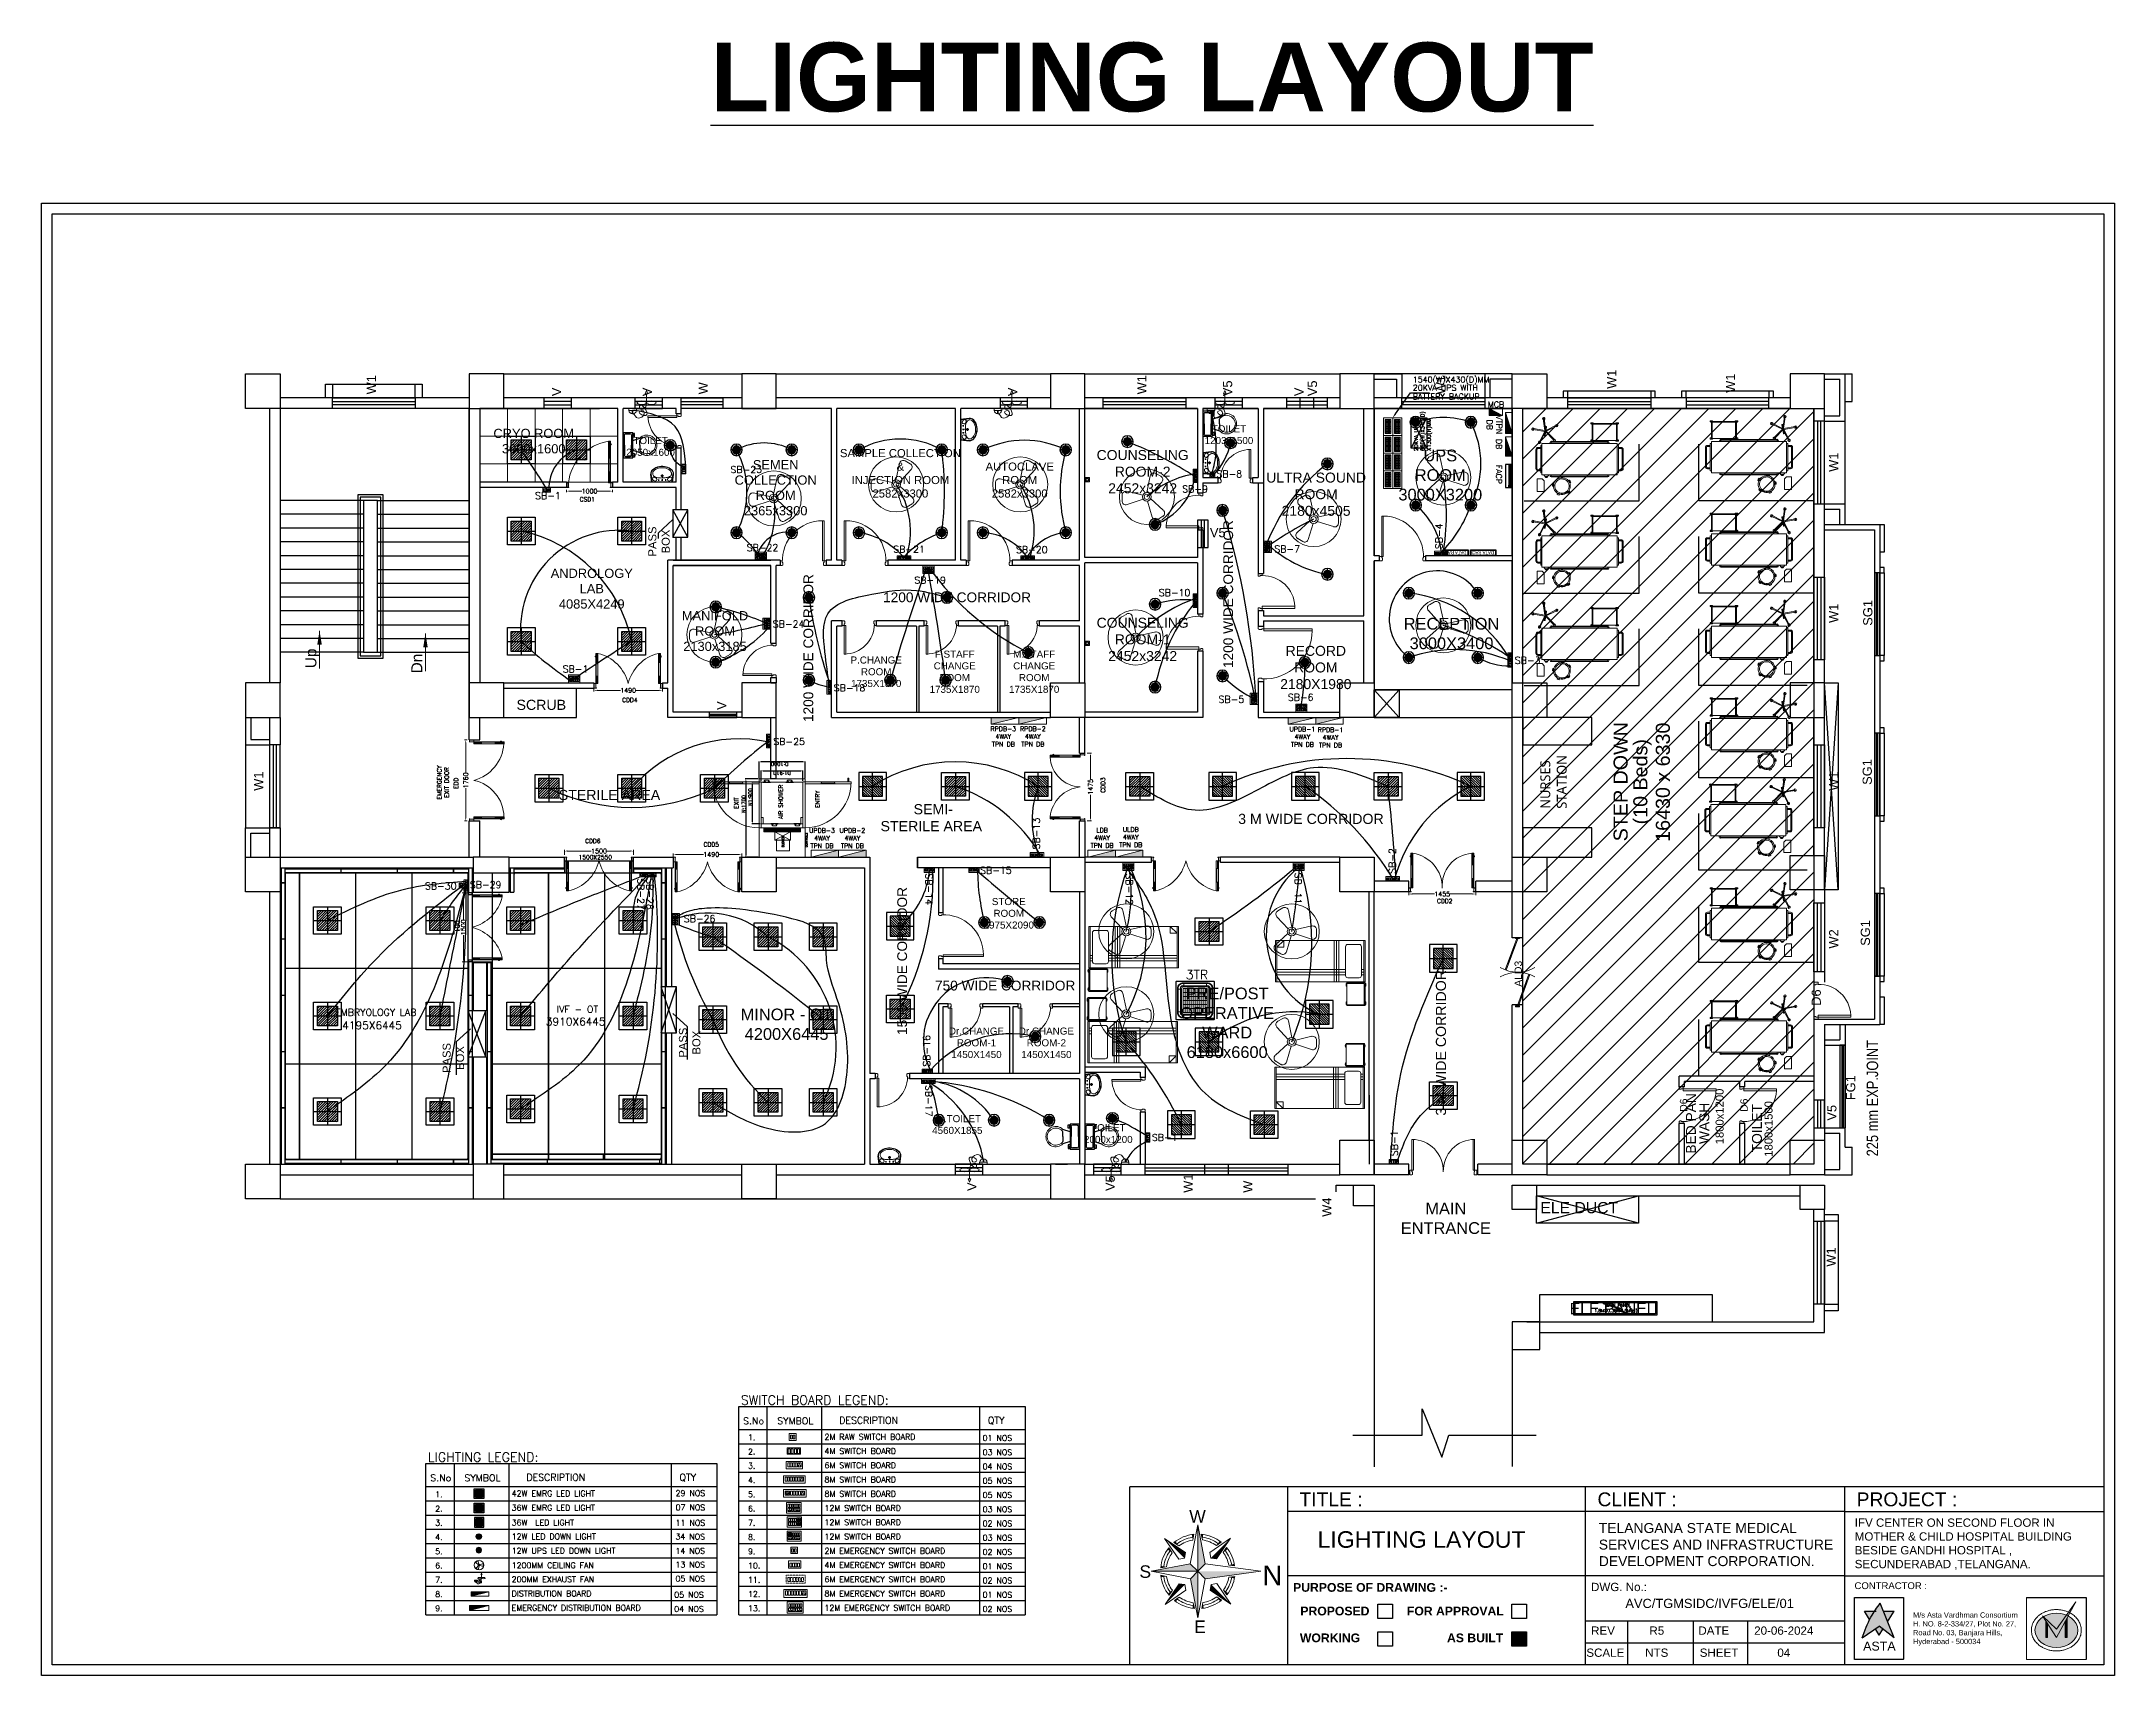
# Model space of a CAD drawing. Header units: millimetres. Extents: x 3552052 to 4144896, y -707811 to -630695.
# Drawn here: x 3608936 to 3654017, y -666235 to -630710 of the extents above; entities that cross this region are included whole.
import ezdxf
from ezdxf import colors
from ezdxf.entities.mleader import LeaderData, LeaderLine
from ezdxf.enums import TextEntityAlignment as Align
from ezdxf.math import Vec2, Vec3

# ---------------------------------------------------------------- set-up
doc = ezdxf.new("R2010")
doc.units = ezdxf.units.MM
doc.header["$LTSCALE"] = 6
doc.header["$MEASUREMENT"] = 0
doc.linetypes.add('ACAD_ISO04W100', pattern=[30, 24, -3, 0, -3])
doc.linetypes.add('HIDDEN', pattern=[0.375, 0.25, -0.125])
doc.layers.get('0').update_dxf_attribs({"linetype": 'CONTINUOUS', "lineweight": 0})
doc.layers.get('Defpoints').update_dxf_attribs({"linetype": 'CONTINUOUS', "lineweight": 0})
for name, color, linetype, lineweight in [('0 Room description', 6, 'CONTINUOUS', 0), ('0 Room Dimensions', 7, 'CONTINUOUS', 0), ('0.0', 8, 'CONTINUOUS', 0), ('1200 Door', 144, 'CONTINUOUS', 0), ('80 mm Wall', 5, 'CONTINUOUS', 0), ('Ahlada 50mm Ceiling Panels', 191, 'CONTINUOUS', 0), ('Ahlada Coving', 3, 'CONTINUOUS', 0), ('AIR SHOWER', 7, 'CONTINUOUS', 0), ('axes', 40, 'ACAD_ISO04W100', 0), ('Bed', 33, 'CONTINUOUS', 0), ('BLOCK HACTH', 10, 'CONTINUOUS', 0), ('Chajja', 7, 'CONTINUOUS', 0), ('COL', 5, 'CONTINUOUS', 0), ('D.F', 251, 'CONTINUOUS', 0), ('DIM', 7, 'CONTINUOUS', 0), ('DOOR', 44, 'CONTINUOUS', 0), ('Double Leaf Door', 4, 'CONTINUOUS', 0), ('ELE 36W EMERGENCY LIGHT', 5, 'CONTINUOUS', 0), ('ELE 36W LED LIGHT', 6, 'CONTINUOUS', 0), ('ELE- DBS', 1, 'CONTINUOUS', 0), ('ELE-1 NO 6-16A RAW POWER SOCKET', 1, 'CONTINUOUS', 0), ('ELE-1200MM CEILINGFAN', 6, 'CONTINUOUS', 0), ('ELE-12M RAW&UPS SB', 40, 'CONTINUOUS', 0), ('ELE-12W LED', 1, 'CONTINUOUS', 0), ('ELE-12W UPS LIGHT', 3, 'CONTINUOUS', 0), ('ELE-2M RAW P.SB', 40, 'CONTINUOUS', 0), ('ELE-2M UPS P.SB', 3, 'CONTINUOUS', 0), ('ELE-36W EMERGENCY  LED LIGHT', 7, 'CONTINUOUS', 0), ('ELE-36W LED LIGHT', 210, 'CONTINUOUS', 0), ('ELE-4M RAW P.SB', 40, 'CONTINUOUS', 0), ('ELE-4M UPS P.SB', 3, 'CONTINUOUS', 0), ('ELE-6M RAW P.SB', 40, 'HIDDEN', 0), ('ELE-6M UPS P.SB', 3, 'CONTINUOUS', 0), ('ELE-8M RAW & UPS SB', 31, 'CONTINUOUS', 0), ('ELE-EXHAUST FAN', 10, 'CONTINUOUS', 0), ('ELE-LIGHTING WIRRING', 7, 'CONTINUOUS', 0), ('ELE. DB', 1, 'CONTINUOUS', 0), ('ELE.DB', 1, 'CONTINUOUS', 0), ('ELE.ELECTRICAL PANELS', 1, 'CONTINUOUS', 0), ('FA-FIRE ALARM CONTROL PANEL', 3, 'CONTINUOUS', 5), ('formate text', 8, 'CONTINUOUS', 0), ('FUR', 21, 'CONTINUOUS', 0), ('furniture', 33, 'CONTINUOUS', 0), ('hatch', 252, 'CONTINUOUS', 0), ('HTL-AC UNIT', 5, 'CONTINUOUS', 0), ('JOINERY', 7, 'CONTINUOUS', 0), ('MEP_HVAC_COPPER_PIPE', 5, 'CONTINUOUS', 0), ('MEP_HVAC_TEXT', 7, 'CONTINUOUS', 0), ('P-Wall', 36, 'CONTINUOUS', 0), ('Partition-80WP', 7, 'CONTINUOUS', 0), ('Railing', 21, 'CONTINUOUS', 0), ('Single Leaf Door', 4, 'CONTINUOUS', 0), ('Staircase', 7, 'CONTINUOUS', 0), ('TEXT', 5, 'CONTINUOUS', 0), ('TITLE', 7, 'CONTINUOUS', 0), ('WALL', 8, 'CONTINUOUS', 0), ('walls', 1, 'CONTINUOUS', 0), ('WIN', 151, 'CONTINUOUS', 0), ('Window', 161, 'CONTINUOUS', 0)]:
    doc.layers.add(name, color=color, linetype=linetype, lineweight=lineweight)
doc.layers.add('DATA RACK', color=1, linetype='CONTINUOUS')
doc.layers.add('ELE-42W EMERGENCY DOWN LIGHT', color=7, linetype='CONTINUOUS', lineweight=0, true_color=0x608ec6)
doc.layers.add('ELE-LIGHTING WIRING', color=7, linetype='CONTINUOUS', lineweight=0, true_color=0x63d7b6)
doc.styles.add('ARI', font='arial.ttf')
doc.styles.add('ARIAL', font='arial.ttf')
doc.styles.add('FORMATE', font='arialbd.ttf')
doc.styles.add('ROMANS', font='romans.shx')
doc.styles.add('SIMPLEX', font='SIMPLEX')
doc.styles.get("Standard").update_dxf_attribs({"font": 'SIMPLEX'})
doc.styles.add('style3', font='arialbd.ttf')
doc.styles.add('Tw Cen MT', font='TCM_____.TTF')
doc.styles.add('VERDANA', font='verdana.ttf')
doc.dimstyles.new('AEPL1', dxfattribs={"dimtxt": 100, "dimasz": 75, "dimexe": 25, "dimexo": 50, "dimtad": 0, "dimdec": 0, "dimtxsty": 'ROMANS', "dimcen": 2.5, "dimclrd": 7, "dimclre": 7, "dimclrt": 7, "dimadec": 0, "dimazin": 0, "dimtfac": 1, "dimtdec": 0, "dimtmove": 0, "dimatfit": 3, "dimfxl": 1, "dimlwd": 0, "dimlwe": 0, "dimarcsym": 0})
doc.dimstyles.new('BIGDFD', dxfattribs={"dimtxt": 8, "dimasz": 4, "dimexe": 1, "dimexo": 2, "dimtad": 1, "dimlfac": 10, "dimtxsty": 'Standard', "dimcen": 2.5, "dimclrd": 5, "dimclre": 3, "dimclrt": 1, "dimadec": 0, "dimazin": 0, "dimtfac": 1, "dimtmove": 0, "dimatfit": 3, "dimfxl": 1, "dimarcsym": 0})
doc.dimstyles.new('BIGDFD$0', dxfattribs={"dimtxt": 8, "dimasz": 4, "dimexe": 1, "dimexo": 2, "dimtad": 1, "dimlfac": 10, "dimtxsty": 'Standard', "dimcen": 2.5, "dimclrd": 5, "dimclre": 3, "dimclrt": 1, "dimadec": 0, "dimazin": 0, "dimtfac": 1, "dimtmove": 0, "dimatfit": 3, "dimfxl": 1, "dimarcsym": 0})
doc.dimstyles.new('int. dim', dxfattribs={"dimtxt": 900, "dimasz": 450, "dimexe": 150, "dimexo": 150, "dimgap": 150, "dimtad": 0, "dimdec": 0, "dimzin": 12, "dimdsep": 46, "dimtxsty": 'ARI', "dimblk": 'ARCHTICK', "dimcen": 1.5, "dimdle": 150, "dimclrd": 256, "dimclre": 256, "dimclrt": 7, "dimazin": 0, "dimtfac": 1, "dimtdec": 0, "dimtix": 1, "dimtmove": 2, "dimatfit": 3, "dimfxl": 1, "dimtolj": 1, "dimtzin": 0, "dimlwd": -1, "dimlwe": -1, "dimarcsym": 0})
doc.dimstyles.new('TEXT', dxfattribs={"dimscale": 0, "dimtxt": 500, "dimasz": 100, "dimexe": 75, "dimexo": 100, "dimgap": 50, "dimtad": 0, "dimdec": 0, "dimzin": 0, "dimdsep": 46, "dimtxsty": 'ARIAL', "dimblk": 'OBLIQUE', "dimcen": 0.09, "dimdle": 100, "dimclrd": 256, "dimclre": 256, "dimclrt": 6, "dimadec": 0, "dimazin": 0, "dimtfac": 1, "dimtdec": 0, "dimtofl": 0, "dimtmove": 2, "dimatfit": 3, "dimfxl": 1, "dimfrac": 2, "dimtolj": 1, "dimtzin": 0, "dimarcsym": 0})
pattern_1 = [(270, (3255198.743, -130720.16), (27.4669662, -4e-14), [19.9759754, -7.4909908]), (360, (3255198.743, -130720.16), (4e-14, 27.4669662), [19.9759754, -7.4909908])]

msp = doc.modelspace()

# ---------------------------------------------------------------- texts
at = {"layer": '0 Room description', "color": 251, "lineweight": -3, "style": 'SIMPLEX'}
for s, p in [('EMBRYOLOGY LAB', (3616204.9, -651818, -1610551)), ('IVF - OT', (3620591.7, -651749.1, -1610551))]:
    msp.add_text(s, height=150, dxfattribs=at).set_placement(p, align=Align.MIDDLE)
at = {"layer": '0 Room Dimensions', "color": 251, "lineweight": -3, "style": 'SIMPLEX'}
for s, p in [('4195X6445', (3615477.9, -652184.7, 241159.2)), ('3910X6445', (3619906.8, -652101.7, 241159.2))]:
    msp.add_text(s, height=168, dxfattribs=at).set_placement(p)
at = {"layer": '1200 Door', "color": 251, "lineweight": -3, "style": 'ROMANS'}
for s, p in [('CSD1', (3620639.9, -640709.7, -35804.4)), ('CDD4', (3621563.2, -645072.7, -35804.4)), ('CDD6', (3620758.4, -648138.7, -35804.4)), ('CDD5', (3623333.2, -648214.7, -35804.4)), ('1500X2550', (3620616.1, -648491, -35804.4)), ('CDD2', (3639284.2, -649444.7, -35804.4))]:
    msp.add_text(s, height=94.18, dxfattribs=at).set_placement(p)
for s, rotation, p in [('EDD', 90, (3617999.3, -646962.9, -35804.4)), ('CDD3', 90, (3632067.3, -647042.9, -35804.4)), ('DD1', 270, (3617934.1, -649822.1, -35804.4))]:
    msp.add_text(s, height=94.18, rotation=rotation, dxfattribs=at).set_placement(p)
at = {"layer": '1200 Door', "color": 251, "lineweight": -3, "insert": (3617667.7, -646852), "char_height": 94.18, "width": 1944.789, "attachment_point": 5, "rotation": 90, "style": 'ROMANS'}
msp.add_mtext(' EMERGENCY\\P EXIT DOOR', dxfattribs=at)
at = {"layer": 'D.F', "color": 251, "lineweight": -3, "style": 'ARIAL', "width": 1}
for s, height, p in [('W1', 200, (3643181.6, -638262.3)), ('W1', 200, (3645764.6, -638348.9)), ('W1', 200, (3648009.9, -640066.4, 4.1)), ('W1', 200, (3648009.9, -643350.8)), ('SG1', 200, (3648751.6, -643412.7)), ('SG1', 200, (3648739.1, -646871.1)), ('W1', 200, (3648009.9, -647000.6)), ('W2', 200, (3648009.9, -650430.6)), ('SG1', 200, (3648698.1, -650370.8)), ('ALD3', 161.2, (3641130.4, -651259.6)), ('D6', 200, (3647630.7, -651674.9, -202461.5)), ('FG1', 200, (3648378.9, -653727.5)), ('D6', 161.2, (3644725.6, -653978.4)), ('D6', 161.2, (3646040.6, -653978.4)), ('V5', 200, (3647968.9, -654171.6, 4.1)), ('V5', 200, (3647968.9, -654171.6, 4.1))]:
    msp.add_text(s, height=height, rotation=90, dxfattribs=at).set_placement(p)
at = {"layer": 'D.F', "color": 251, "lineweight": -3, "style": 'ARIAL'}
for s, p in [('STEP DOWN', (3643429.2, -646804.1)), ('16430 x 6330', (3644347.6, -646813.8)), ('(10 Beds)', (3643858.1, -646804.1))]:
    msp.add_text(s, height=306.13, rotation=90, dxfattribs=at).set_placement(p, align=Align.CENTER)
at = {"layer": 'D.F', "color": 251, "lineweight": -3, "style": 'ARI', "width": 0.8}
msp.add_text('225 mm EXP.JOINT', height=250, rotation=90, dxfattribs=at).set_placement((3648951.5, -654948.1, 101230.8), align=Align.BOTTOM_LEFT)
at = {"layer": 'D.F', "color": 251, "lineweight": -3, "style": 'ARIAL'}
for s, p in [('BED PAN', (3644977.3, -654231.6, 0)), ('WASH', (3645266.4, -654231.6, 0)), ('TOILET', (3646412.3, -654335.6, 101230.8))]:
    msp.add_text(s, height=214.29, rotation=90, dxfattribs=at).set_placement(p, align=Align.BOTTOM_CENTER)
for s, p in [('1800x1200', (3645341.1, -654081, 0)), ('1800x1500', (3646405.6, -654351.5, 101230.8))]:
    msp.add_text(s, height=175, rotation=90, dxfattribs=at).set_placement(p, align=Align.TOP_CENTER)
for s, p in [('ELE DUCT', (3642376.9, -656259.2, -80984.6)), ('ELE PANEL', (3643101.2, -658452.4, -80984.6))]:
    msp.add_text(s, height=244.9, dxfattribs=at).set_placement(p, align=Align.BOTTOM_CENTER)
at = {"layer": 'D.F', "color": 251, "lineweight": -3, "insert": (3642105.9, -647390.4), "char_height": 214.291, "width": 161.6, "attachment_point": 7, "rotation": 90, "style": 'ARIAL'}
msp.add_mtext('{\\fSegoe Script|b0|i0|c0|p34;NURSES STATION}', dxfattribs=at)
at = {"layer": 'DIM', "color": 251, "lineweight": -3, "style": 'ARIAL'}
for s, p in [('1200 WIDE CORRIDOR', (3634913.6, -642723.8)), ('1200 WIDE CORRIDOR', (3625782.1, -643898.1)), ('1500 WIDE CORRIDOR', (3627822.7, -650701))]:
    msp.add_text(s, height=212.5, rotation=90, dxfattribs=at).set_placement(p, align=Align.BOTTOM_CENTER)
for s, p in [('1200 WIDE CORRIDOR', (3628846.4, -642964)), ('750 WIDE CORRIDOR', (3629892.7, -651405.4))]:
    msp.add_text(s, height=212.5, dxfattribs=at).set_placement(p, align=Align.BOTTOM_CENTER)
at = {"layer": 'DIM', "color": 7, "lineweight": -3, "attachment_point": 5, "style": 'ARIAL'}
for s, insert, char_height, width in [('CRYO ROOM 3000x1600', (3619641.4, -639399.3), 200, 1982.81), ('TOILET\\P2050x1600', (3622182.3, -639514.9), 153, 1626.956), ('SAMPLE COLLECTION \\P&\\PINJECTION ROOM\\P2582x3300', (3627614.4, -640099.3), 175.567, 2637.717), ('COUNSELING\\PROOM-2\\P2452x3242', (3632883.1, -640063.6), 216.75, 2086.034), ('UPS\\PROOM 3000X3200', (3639355.2, -640137.6), 255, 2294.815), ('SEMEN\\PCOLLECTION ROOM 2365x3300', (3624902.1, -640413.3), 200, 1980.803), ('\\PAUTOCLAVE\\PROOM\\P2582x3300', (3630209.5, -640099.3), 175.57, 1589.812), ('ULTRA SOUND\\PROOM\\P2180x4505', (3636654.5, -640553.9), 216.75, 2086.034), ('ANDROLOGY\\PLAB\\P4085X4249', (3620902.8, -642607.2), 200, 1980.803), ('MANIFOLD\\PROOM\\P2130x3185', (3623583.2, -643529), 200, 1980.803), ('COUNSELING\\PROOM-1\\P2452x3242', (3632883.1, -643710.3), 216.75, 2086.034), ('RECEPTION\\P3000X3400', (3639599.2, -643582.8), 255, 2294.815), ('P.CHANGE\\PROOM\\P1735X1870', (3627088.1, -644413.1), 153, 1198.956), ('F.STAFF\\PCHANGE\\PROOM\\P1735X1870', (3628795.5, -644413.1), 153, 1198.956), ('M.STAFF\\PCHANGE\\PROOM\\P1735X1870', (3630523.8, -644413.1), 153, 1198.956), ('RECORD\\PROOM 2180X1980', (3636648.3, -644320.9), 216.75, 2086.034), ('STORE ROOM\\P2975X2090', (3629971, -649665), 153, 1198.956), ('PRE/POST \\POPERATIVE WARD\\P6180x6600', (3634720.2, -652046.1), 255, 2454.158), ('MINOR - OT\\P4200X6445', (3625140, -652077.3, -101230.8), 255, 2454.158), ('Dr.CHANGE\\PROOM-1\\P1450X1450', (3629269.4, -652479.9), 153, 1198.956), ('Dr.CHANGE\\PROOM-2\\P1450X1450', (3630789.4, -652479.9), 153, 1198.956), ('Dr.TOILET\\P4560X1855', (3628851.6, -654256.9), 153, 1198.956), ('TOILET\\P2000x1200', (3632135.9, -654453.3, -101230.8), 153, 1626.956)]:
    msp.add_mtext(s, dxfattribs=dict(at, insert=insert, char_height=char_height, width=width))
at = {"layer": 'DIM', "color": 7, "lineweight": 30, "attachment_point": 5, "style": 'ARIAL'}
for s, insert, char_height, width in [('TOILET\\P1203x1500', (3634759.8, -639259.3), 153, 1626.956), ('MAIN ENTRANCE', (3639475.5, -656296.3), 255, 2770.907)]:
    msp.add_mtext(s, dxfattribs=dict(at, insert=insert, char_height=char_height, width=width))
at = {"layer": 'DIM', "color": 7, "lineweight": -3, "char_height": 175, "width": 1149.25, "attachment_point": 5, "rotation": 90, "style": 'ARIAL'}
for insert in [(3622366.7, -641580.9, -101230.8), (3623032.8, -652475.7), (3617894.1, -652809.5, -101230.8)]:
    msp.add_mtext('PASS BOX', dxfattribs=dict(at, insert=insert))
at = {"layer": 'ELE-LIGHTING WIRRING', "color": 200, "lineweight": -3, "char_height": 150, "width": 349.838, "attachment_point": 1, "style": 'ROMANS'}
for s, insert in [('{\\C256;SB-23}', (3623919.3, -639940.9)), ('{\\C256;SB-8}', (3634486.6, -640038.9)), ('{\\C256;SB-1}', (3619670.4, -640506.9)), ('{\\C256;SB-9}', (3633743, -640362)), ('{\\C256;SB-22}', (3624272.8, -641640.1)), ('{\\C256;SB-21}', (3627460, -641673.1)), ('{\\C256;SB-20}', (3630128.2, -641684.6)), ('{\\C256;SB-7}', (3635745.7, -641671)), ('{\\C256;SB-19}', (3627917.5, -642346.4)), ('{\\C256;SB-10}', (3633232.4, -642616)), ('{\\C256;SB-24}', (3624838.5, -643299.7)), ('{\\C256;SB-3}', (3640973.8, -644088.1)), ('{\\C256;SB-1}', (3620270.4, -644278.6)), ('{\\C256;SB-18}', (3626165.1, -644687.5)), ('{\\C256;SB-5}', (3634531.8, -644938.2)), ('{\\C256;SB-6}', (3636038.9, -644891.3)), ('{\\C256;SB-25}', (3624851.8, -645854.2)), ('{\\C256;SB-15}', (3629347.5, -648652.4)), ('{\\C256;SB-30}', (3617275.3, -648997.7)), ('{\\C256;SB-29}', (3618250.8, -648968.2)), ('{\\C256;SB-26}', (3622903.8, -649707)), ('{\\C256;SB-1}', (3633081.3, -654462.5))]:
    msp.add_mtext(s, dxfattribs=dict(at, insert=insert))
for s, insert, rotation in [('{\\C256;SB-4}', (3639254.3, -641747.6), 90), ('{\\C256;SB-13}', (3630497.9, -648274.9), 90), ('{\\C256;SB-2}', (3638236.7, -648807.3), 90), ('{\\C256;SB-27}', (3622045.2, -648899.5), 270), ('{\\C256;SB-28}', (3622246.4, -648899.5), 270), ('{\\C256;SB-14}', (3628309, -648794.3), 270), ('{\\C256;SB-12}', (3632667.3, -648795.9), 270), ('{\\C256;SB-11}', (3636339.1, -648779.4), 270), ('{\\C256;SB-16}', (3628110.5, -652997.9), 90), ('{\\C256;SB-17}', (3628307.6, -653395.2), 270), ('{\\C256;SB-1}', (3638280.4, -654944.3), 90)]:
    msp.add_mtext(s, dxfattribs=dict(at, insert=insert, rotation=rotation))
at = {"layer": 'ELE-LIGHTING WIRRING', "color": 7, "lineweight": -3, "attachment_point": 1, "style": 'ROMANS'}
for s, insert, char_height, width in [('{\\C256;SWITCH BOARD LEGEND:}', (3624145, -660147.2), 200, 4776.923), ('{\\C256;S.No}', (3624194.5, -660623.5), 150, 383.957), ('{\\C256;SYMBOL}', (3624937.1, -660623.5), 150, 383.957), ('{\\C256;DESCRIPTION}', (3626283.7, -660611.4), 150, 383.957), ('{\\C256;QTY}', (3629516.2, -660611.4), 150, 383.957), ('{\\C256;2.}', (3624301, -661304.6), 125, 383.957), ('{\\C256;1.}', (3624301, -660994.8), 125, 383.957), ('{\\C256;2M RAW SWITCH BOARD}', (3625964, -660983.6), 125, 2689.156), ('{\\C256;4M SWITCH BOARD}', (3625964, -661293.4), 125, 2689.156), ('{\\C256;01 NOS}', (3629402.8, -661009), 125, 930.343), ('{\\C256;03 NOS}', (3629402.8, -661318.8), 125, 1056.639), ('{\\C256;LIGHTING LEGEND:}', (3617342.3, -661386.3), 200, 4776.923), ('{\\C256;3.}', (3624301, -661614.4), 125, 383.957), ('{\\C256;6M SWITCH BOARD}', (3625964, -661603.1), 125, 2689.156), ('{\\C256;04 NOS}', (3629402.8, -661628.6), 125, 1056.639), ('{\\C256;S.No}', (3617391.8, -661862.7), 150, 383.957), ('{\\C256;1.}', (3617498.2, -662234), 125, 383.957), ('{\\C256;SYMBOL}', (3618134.3, -661862.7), 150, 383.957), ('{\\C256;42W EMRG LED LIGHT}', (3619161.2, -662215), 125, 2689.156), ('{\\C256;DESCRIPTION}', (3619480.9, -661850.5), 150, 383.957), ('{\\C256;29 NOS}', (3622726.1, -662208.5), 125, 1147.952), ('{\\C256;QTY}', (3622810.1, -661850.5), 150, 383.957), ('{\\C256;4.}', (3624301, -661924.2), 125, 383.957), ('{\\C256;5.}', (3624301, -662234), 125, 383.957), ('{\\C256;8M SWITCH BOARD}', (3625964, -661912.9), 125, 3079.025), ('{\\C256;8M SWITCH BOARD}', (3625964, -662222.7), 125, 3265.722), ('{\\C256;05 NOS}', (3629402.8, -661938.4), 125, 957.799), ('{\\C256;2.}', (3617498.2, -662543.8), 125, 383.957), ('{\\C256;36W EMRG LED LIGHT}', (3619161.2, -662524.8), 125, 2689.156), ('{\\C256;07 NOS\\P}', (3622726.1, -662518.3), 125, 1147.952), ('{\\C256;6.}', (3624301, -662543.8), 125, 383.957), ('{\\C256;12M SWITCH BOARD}', (3625964, -662532.5), 125, 3051.569), ('{\\C256;05 NOS}', (3629402.8, -662248.2), 125, 858.959), ('{\\C256;03 NOS\\P}', (3629402.8, -662558), 125, 897.397), ('{\\C256;3.}', (3617498.2, -662853.5), 125, 383.957), ('{\\C256;36W  LED LIGHT}', (3619161.2, -662847.6), 125, 2689.156), ('{\\C256;11 NOS}', (3622726.1, -662853.3), 125, 1159.587), ('{\\C256;7.}', (3624301, -662853.5), 125, 383.957), ('{\\C256;12M SWITCH BOARD}', (3625964, -662842.3), 125, 3051.569), ('{\\C256;02 NOS}', (3629402.8, -662867.7), 125, 897.397), ('{\\C256;4.}', (3617498.2, -663163.3), 125, 383.957), ('{\\C256;5.}', (3617498.2, -663473.1), 125, 383.957), ('{\\C256;12W LED DOWN LIGHT}', (3619161.2, -663150.1), 125, 2689.156), ('{\\C256;12W UPS LED DOWN LIGHT}', (3619161.2, -663459.9), 125, 2689.156), ('{\\C256;34 NOS}', (3622723.7, -663153.6), 125, 1070.385), ('{\\C256;14 NOS}', (3622723.7, -663463.4), 125, 1070.385), ('{\\C256;8.}', (3624301, -663163.3), 125, 383.957), ('{\\C256;9.}', (3624301, -663473.1), 125, 383.957), ('{\\C256;2M EMERGENCY SWITCH BOARD}', (3625964, -663461.8), 125, 3448.397), ('{\\C256;12M SWITCH BOARD}', (3625964, -663152.1), 125, 3051.569), ('{\\C256;03 NOS\\P}', (3629402.8, -663177.5), 125, 897.397), ('{\\C256;02 NOS}', (3629402.8, -663487.3), 125, 897.397), ('{\\C256;6.}', (3617498.2, -663782.9), 125, 383.957), ('{\\C256;1200MM CEILING FAN}', (3619161.2, -663776.3), 125, 2689.156), ('{\\C256;13 NOS}', (3622723.7, -663763), 125, 941.326), ('{\\C256;10.}', (3624301, -663782.9), 125, 383.957), ('{\\C256;4M EMERGENCY SWITCH BOARD}', (3625964, -663771.6), 125, 3448.397), ('{\\C256;01 NOS}', (3629402.8, -663797.1), 125, 897.397), ('{\\C256;7.}', (3617498.2, -664092.7), 125, 383.957), ('{\\C256;8.}', (3617498.2, -664402.5), 125, 383.957), ('{\\C256;200MM EXHAUST FAN}', (3619161.2, -664081.4), 125, 2689.156), ('{\\C256;DISTRIBUTION BOARD}', (3619161.2, -664391.2), 125, 2689.156), ('{\\C256;05 NOS}', (3622696.6, -664416.7), 125, 935.835), ('{\\C256;05 NOS}', (3622723.7, -664068.1), 125, 974.272), ('{\\C256;11.}', (3624301, -664092.7), 125, 383.957), ('{\\C256;12.}', (3624301, -664402.5), 125, 383.957), ('{\\C256;8M EMERGENCY SWITCH BOARD}', (3625964, -664391.2), 125, 3448.397), ('{\\C256;6M EMERGENCY SWITCH BOARD}', (3625964, -664081.4), 125, 3448.397), ('{\\C256;02 NOS}', (3629402.8, -664106.9), 125, 897.397), ('{\\C256;01 NOS}', (3629402.8, -664416.7), 125, 897.397), ('{\\C256;9.}', (3617498.2, -664712.2), 125, 383.957), ('{\\C256;EMERGENCY DISTRIBUTION BOARD}', (3619161.2, -664701), 125, 3468.893), ('{\\C256;04 NOS}', (3622696.6, -664726.4), 125, 1029.183), ('{\\C256;13.}', (3624301, -664712.2), 125, 383.957), ('{\\C256;12M EMERGENCY SWITCH BOARD}', (3625964, -664701), 125, 3448.397), ('{\\C256;02 NOS}', (3629402.8, -664726.4), 125, 897.397)]:
    msp.add_mtext(s, dxfattribs=dict(at, insert=insert, char_height=char_height, width=width))
at = {"layer": 'ELE. DB', "color": 0, "lineweight": -3, "insert": (3638786.4, -639614.3), "char_height": 83.335, "width": 1525.509, "attachment_point": 1, "rotation": 90}
msp.add_mtext('{\\Fromans.shx|c0;20KVA UPS\\P660(W)X340(D)\\PX1300(H)MM\\P} ', dxfattribs=at)
at = {"layer": 'ELE.DB', "color": 0, "lineweight": -3, "char_height": 100, "attachment_point": 1}
for s, insert, width in [('\\pxqc;{\\Fromans|c0;RPDB-3 4WAY TPN DB}', (3629516.5, -645603.9), 671.872), ('\\pxqc;{\\Fromans|c0;RPDB-2 4WAY TPN DB}', (3630159.5, -645603.9), 671.872), ('\\pxqc;{\\Fromans|c0;UPDB-1 4WAY TPN DB}', (3636045.7, -645609.7), 620.822), ('\\pxqc;{\\Fromans|c0;RPDB-1 4WAY TPN DB}', (3636633, -645623.8), 671.872), ('\\pxqc;{\\Fromans|c0;UPDB-3 4WAY TPN DB}', (3625599.1, -647812.6), 620.822), ('\\pxqc;{\\Fromans|c0;UPDB-2 4WAY TPN DB}', (3626259.9, -647812.6), 620.822), ('\\pxqc;{\\Fromans|c0;LDB 4WAY TPN DB}', (3631663.7, -647805.6), 671.872), ('\\pxqc;{\\Fromans|c0;ULDB 4WAY TPN DB}', (3632313.8, -647791.5), 620.822)]:
    msp.add_mtext(s, dxfattribs=dict(at, insert=insert, width=width))
at = {"layer": 'formate text', "color": 7, "lineweight": 30, "ltscale": 100, "style": 'style3'}
msp.add_text('PURPOSE OF DRAWING :-', height=189.849, dxfattribs=at).set_placement((3636153.5, -664414.5, -120))
at = {"layer": 'formate text', "color": 7, "lineweight": 30, "style": 'FORMATE'}
for s, height, p in [('PROPOSED ', 189.85, (3637888.5, -664927.8, -120)), ('FOR APPROVAL', 189.849, (3640735.6, -664927.8, -120)), ('WORKING', 189.85, (3637613.2, -665511.2, -120)), ('AS BUILT', 189.85, (3640724, -665511.2, -120))]:
    msp.add_text(s, height=height, dxfattribs=at).set_placement(p, align=Align.RIGHT)
at = {"layer": 'furniture', "color": 251, "lineweight": -3, "insert": (3619805.6, -644950), "char_height": 220.41, "width": 1257.81, "attachment_point": 5, "style": 'ARIAL'}
msp.add_mtext('\\PSCRUB', dxfattribs=at)
at = {"layer": 'JOINERY', "color": 251, "lineweight": -3, "style": 'ARIAL', "width": 1}
for s, p in [('W1', (3616209.7, -638381.4)), ('W1', (3632965.9, -638381.4)), ('V5', (3634829.5, -638421.2)), ('V5', (3636674.3, -638421.2)), ('W1', (3639464.7, -638381.4)), ('W1', (3639464.7, -638381.4)), ('W1', (3613757.8, -647000.6)), ('V5', (3632276.7, -655701.7)), ('W1', (3633972, -655740.4)), ('W4', (3636988.4, -656262.4)), ('W1', (3647955.6, -657345.4, -101230.8))]:
    msp.add_text(s, height=200, rotation=90, dxfattribs=at).set_placement(p)
at = {"layer": 'JOINERY', "lineweight": -3, "style": 'ARIAL', "width": 1}
for s, p in [('V', (3620236.7, -638421.4)), ('V', (3622212.8, -638421.4)), ('W', (3623425.9, -638381.6)), ('V', (3630155.6, -638421.4)), ('W', (3632965.9, -638381.6)), ('V', (3634829.5, -638421.4)), ('V', (3636381.6, -638421.4)), ('V', (3623828.1, -645242.2)), ('W', (3635269.5, -655740.6)), ('V', (3629268.6, -655701.9)), ('V', (3632276.7, -655701.9))]:
    msp.add_text(s, height=200, rotation=90, dxfattribs=at).set_placement(p)
msp.add_text('V5', height=200, dxfattribs=at).set_placement((3634345.2, -641487.6))
at = {"layer": 'MEP_HVAC_TEXT', "color": 0, "lineweight": -3, "char_height": 125, "attachment_point": 3, "style": 'VERDANA'}
for s, width, insert, rotation in [('{\\Fromans|c0;\\C256;MCB}', 1718.699, (3640744.4, -638539.3), 359.99312), ('\\pxqc;{\\Fromans|c0;\\C256;VTPN DB}', 669.486, (3640698.2, -639377.8), 269.99312), ('\\pxqc;{\\Fromans|c0;\\C256; DB}', 669.486, (3640693, -639755.9), 269.99312), ('\\pxqc;{\\Fromans|c0;\\C256; FACP}', 669.486, (3640693, -640412.5), 269.99312)]:
    msp.add_mtext_dynamic_manual_height_columns(s, width=width, gutter_width=750, heights=[0], dxfattribs=dict(at, insert=insert, rotation=rotation))
at = {"layer": 'MEP_HVAC_TEXT', "color": 0, "lineweight": -3, "insert": (3633818.9, -650898.6), "char_height": 200, "width": 269.735, "attachment_point": 1, "rotation": 359.99312, "style": 'VERDANA'}
msp.add_mtext('{\\Fromans|c0;3TR}', dxfattribs=at)
at = {"layer": 'Staircase', "color": 251, "lineweight": -3, "style": 'ARIAL'}
for s, p in [('Up', (3614914.8, -644121.8)), ('Dn', (3617218.5, -644234.3))]:
    msp.add_text(s, height=240, rotation=90, dxfattribs=at).set_placement(p, align=Align.CENTER)
at = {"layer": 'TEXT', "color": 0, "lineweight": -3, "ltscale": 12, "style": 'ROMANS'}
for s, height, p in [('20KVA UPS WITH', 126.167, (3638755.9, -638300.6, -101230.8)), ('1540(W)X430(D)MM', 126.167, (3638755.9, -638123.6, -101230.8)), ('BATTERY BACKUP', 126.167, (3638755.9, -638492.8, -101230.8)), ('MAIN PANEL', 70.1, (3642944.8, -658220.7, -101230.8)), ('1.8MX0.3MX1.5M(H)', 70.101, (3642702, -658337.5, -101230.8))]:
    msp.add_text(s, height=height, dxfattribs=at).set_placement(p)
at = {"layer": 'TITLE', "color": 7, "lineweight": 30, "style": 'ARIAL'}
for s, height, p in [('W', 271.8, (3633896.2, -662911.8, 0)), ('TITLE :', 300, (3636291.9, -662554.7)), ('CLIENT :', 300, (3642773.6, -662554.7)), ('PROJECT :', 300, (3648408.6, -662554.7)), ('S', 271.8, (3632812.3, -664111.3, 0)), ('DWG. No.:', 180, (3642633.7, -664399.6)), ('E', 271.8, (3634003.1, -665309.5, 0))]:
    msp.add_text(s, height=height, dxfattribs=at).set_placement(p)
at = {"layer": 'TITLE', "color": 5, "lineweight": -3, "style": 'ARIAL'}
msp.add_text('N', height=428.6, rotation=180, dxfattribs=at).set_placement((3635918.4, -663844.3, 0))
at = {"layer": 'TITLE', "color": 7, "lineweight": 30, "style": 'ARIAL'}
for s, p in [('REV', (3642893.9, -665258.4)), ('R5', (3644063.7, -665258.4)), ('DATE', (3645302.9, -665258.4)), ('20-06-2024', (3646824.5, -665258.4)), ('SCALE', (3642943.6, -665738.4)), ('NTS', (3644062.7, -665738.4)), ('SHEET', (3645416.6, -665738.4)), ('04', (3646824.5, -665738.4))]:
    msp.add_text(s, height=180, dxfattribs=at).set_placement(p, align=Align.MIDDLE_CENTER)
at = {"layer": 'TITLE', "color": 6, "lineweight": -3, "insert": (3633085.6, -630732.2), "char_height": 1500, "width": 36564.74, "attachment_point": 2, "style": 'ARIAL'}
msp.add_mtext('{\\L\\fArial|b1|i0|c0|p34;LIGHTING LAYOUT}', dxfattribs=at)
at = {"layer": 'TITLE', "color": 7, "lineweight": 30, "attachment_point": 1, "style": 'ARIAL'}
for s, insert, char_height in [('\\pxqc;LIGHTING LAYOUT', (3636251.2, -663097.6), 359.995), ('{\\C256;TELANGANA STATE MEDICAL SERVICES AND INFRASTRUCTURE DEVELOPMENT CORPORATION.}', (3642802.1, -662919.9), 215.997), ('\\pxql;IFV CENTER ON SECOND FLOOR IN MOTHER & CHILD HOSPITAL BUILDING BESIDE GANDHI HOSPITAL , SECUNDERABAD ,TELANGANA. ', (3648367.8, -662821.2), 179.9973), ('\\pxqc;AVC/TGMSIDC/IVFG/ELE/01', (3642515.5, -664567.4), 200)]:
    msp.add_mtext_dynamic_manual_height_columns(s, width=5392.273, gutter_width=12, heights=[0], dxfattribs=dict(at, insert=insert, char_height=char_height))
at = {"layer": 'WALL', "color": 251, "lineweight": -3, "char_height": 220.414, "width": 4941.395, "attachment_point": 5, "style": 'ARIAL'}
for s, insert in [('\\PSTERILE AREA', (3621288.4, -646908.9)), (' SEMI-\\PSTERILE AREA', (3628286.2, -647586.3)), ('3 M WIDE CORRIDOR', (3636542.3, -647612.7))]:
    msp.add_mtext(s, dxfattribs=dict(at, insert=insert))
at = {"layer": 'WALL', "color": 251, "lineweight": -3, "insert": (3639370.8, -652480.1), "char_height": 220.414, "width": 4941.395, "attachment_point": 5, "rotation": 90, "style": 'ARIAL'}
msp.add_mtext('3 M WIDE CORRIDOR', dxfattribs=at)

# ---------------------------------------------------------------- blocks, each defined once
blk = doc.blocks.new('GGGG')
at = {"layer": 'ELE-4M UPS P.SB', "color": 251, "linetype": 'ByBlock'}
for p, q in [((3564133, -678814), (3564133, -677214)), ((3564733, -678814), (3564733, -677214)), ((3565333, -678814), (3565333, -677214)), ((3565933, -678814), (3565933, -677214)), ((3563533, -677814), (3566533, -677814)), ((3563533, -678414), (3566533, -678414))]:
    blk.add_line(p, q, dxfattribs=at)
blk.add_lwpolyline([(3563533, -677214), (3566533, -677214), (3566533, -678814), (3563533, -678814)], close=True, dxfattribs=at)
blk = doc.blocks.new('QWE')
at = {"layer": 'ELE-12W UPS LIGHT', "lineweight": 25}
h = blk.add_hatch(dxfattribs=at)
h.set_pattern_fill('ANSI31', color=8)
h.set_pattern_definition([(45, (-1135553.9097, 459369.4158), (-2.24506403, 2.24506403), [])])
edge = h.paths.add_edge_path()
edge.add_arc((0, 0), 85.7, 0, 360)
at = {"layer": 'ELE-12W UPS LIGHT', "color": 3, "lineweight": 25}
for p, q in [((-126, 0), (126, 0)), ((0, -126), (0, 126))]:
    blk.add_line(p, q, dxfattribs=at)
for radius in [126, 85.7]:
    blk.add_circle((0, 0), radius, dxfattribs=at)
blk = doc.blocks.new('FREAWFRED')
at = {"layer": 'ELE.DB'}
h = blk.add_hatch(color=1, dxfattribs=at)
h.dxf.hatch_style = 1
h.paths.add_polyline_path([(150, 0), (150, 600), (0, 600)])
blk.add_line((0, 600), (150, 0), dxfattribs=at)
blk.add_lwpolyline([(0, 0), (0, 600), (150, 600), (150, 0)], close=True, dxfattribs=at)
blk = doc.blocks.new('dsff')
at = {"layer": 'ELE-4M RAW P.SB', "color": 40, "ltscale": 10}
for p, q in [((3540307, -687742), (3540314, -687738)), ((3540315, -687739), (3540310, -687745)), ((3540315, -687736), (3540312, -687729)), ((3540316, -687728), (3540316, -687736)), ((3540317, -687737), (3540325, -687739)), ((3540324, -687743), (3540317, -687738))]:
    blk.add_line(p, q, dxfattribs=at)
for points in [[(3540054, -687792), (3540365, -687792), (3540365, -687692), (3540054, -687692)], [(3540143, -687764), (3540169, -687764), (3540169, -687712), (3540143, -687712)], [(3540178, -687764), (3540204, -687764), (3540204, -687712), (3540178, -687712)], [(3540212, -687764), (3540239, -687764), (3540239, -687712), (3540212, -687712)], [(3540247, -687764), (3540274, -687764), (3540274, -687712), (3540247, -687712)], [(3540287, -687765), (3540345, -687765), (3540345, -687712), (3540287, -687712)]]:
    blk.add_lwpolyline(points, close=True, dxfattribs=at)
for radius in [19.1, 1.78]:
    blk.add_circle((3540316, -687737), radius, dxfattribs=at)
at = {"layer": 'ELE-6M RAW P.SB', "color": 3, "linetype": 'ByBlock'}
for points in [[(3540074, -687764), (3540100, -687764), (3540100, -687712), (3540074, -687712)], [(3540108, -687764), (3540135, -687764), (3540135, -687712), (3540108, -687712)]]:
    blk.add_lwpolyline(points, close=True, dxfattribs=at)
blk = doc.blocks.new('18W LED')
at = {"layer": 'ELE-12W LED', "lineweight": 25}
h = blk.add_hatch(dxfattribs=at)
h.set_pattern_fill('ANSI31', color=252)
h.set_pattern_definition([(45, (-1135553.9097, 459369.4158), (-2.24506403, 2.24506403), [])])
edge = h.paths.add_edge_path()
edge.add_arc((0, 0), 85.7, 0, 360)
at = {"layer": 'ELE-12W LED', "color": 1, "lineweight": 25}
for p, q in [((-126, 0), (126, 0)), ((0, -126), (0, 126))]:
    blk.add_line(p, q, dxfattribs=at)
for radius in [126, 85.7]:
    blk.add_circle((0, 0), radius, dxfattribs=at)
blk = doc.blocks.new('SDFF')
at = {"layer": 'ELE-4M RAW P.SB'}
for p, q in [((0, -100), (0, 0)), ((207, 0, 0), (0, 0)), ((207, -100, 0), (0, -100)), ((207, -100, 0), (207, 0, 0))]:
    blk.add_line(p, q, dxfattribs=at)
at = {"layer": 'ELE-4M RAW P.SB', "color": 3, "linetype": 'ByBlock'}
blk.add_lwpolyline([(47, -85), (47, -11), (17, -11), (17, -85)], close=True, dxfattribs=at)
at = {"layer": 'ELE-4M RAW P.SB', "linetype": 'ByBlock'}
for points in [[(95, -85), (95, -11), (64, -11), (64, -85)], [(143, -85), (143, -11), (112, -11), (112, -85)], [(190, -85), (190, -11), (160, -11), (160, -85)]]:
    blk.add_lwpolyline(points, close=True, dxfattribs=at)
blk = doc.blocks.new('XCDFCF')
at = {"layer": 'ELE-6M UPS P.SB', "color": 3, "linetype": 'ByBlock'}
for points in [[(3522349, -692141), (3522589, -692141), (3522589, -692241), (3522349, -692241)], [(3522369, -692169), (3522395, -692169), (3522395, -692221), (3522369, -692221)], [(3522403, -692169), (3522430, -692169), (3522430, -692221), (3522403, -692221)], [(3522438, -692169), (3522465, -692169), (3522465, -692221), (3522438, -692221)], [(3522473, -692169), (3522499, -692169), (3522499, -692221), (3522473, -692221)], [(3522507, -692169), (3522534, -692169), (3522534, -692221), (3522507, -692221)], [(3522542, -692169), (3522569, -692169), (3522569, -692221), (3522542, -692221)]]:
    blk.add_lwpolyline(points, close=True, dxfattribs=at)
blk = doc.blocks.new('DFSF')
at = {"layer": 'ELE-2M UPS P.SB', "color": 3, "ltscale": 10}
for points in [[(3522118, -692141), (3522225, -692141), (3522225, -692241), (3522118, -692241)], [(3522138, -692166), (3522164, -692166), (3522164, -692219), (3522138, -692219)], [(3522178, -692166), (3522204, -692166), (3522204, -692219), (3522178, -692219)]]:
    blk.add_lwpolyline(points, close=True, dxfattribs=at)
blk = doc.blocks.new('54W EME')
at = {"layer": 'ELE-42W EMERGENCY DOWN LIGHT', "lineweight": 25}
h = blk.add_hatch(dxfattribs=at)
h.set_pattern_fill('ANSI31', color=8, scale=312.5, style=0)
h.paths.add_polyline_path([(-216, -216), (-216, 216), (216, 216), (216, -216)])
for p, q in [((-300, 0), (300, 0)), ((0, 300), (0, -300))]:
    blk.add_line(p, q, dxfattribs=at)
for points in [[(-300, -300), (-300, 300), (300, 300), (300, -300)], [(-216, -216), (-216, 216), (216, 216), (216, -216)]]:
    blk.add_lwpolyline(points, close=True, dxfattribs=at)
blk = doc.blocks.new('light300x600')
at = {"layer": 'ELE-36W LED LIGHT', "lineweight": 25}
for p, q in [((918215, -78407), (918215, -79007)), ((918815, -78407), (918215, -78407)), ((918515, -78407), (918515, -79007)), ((918815, -79007), (918815, -78407)), ((918215, -78707), (918815, -78707)), ((918298, -78491), (918299, -78491)), ((918298, -78544), (918352, -78491)), ((918298, -78597), (918405, -78491)), ((918298, -78650), (918458, -78491)), ((918298, -78703), (918511, -78491)), ((918298, -78756), (918564, -78491)), ((918298, -78809), (918617, -78491)), ((918298, -78862), (918670, -78491)), ((918298, -78916), (918723, -78491)), ((918298, -78491), (918298, -78924)), ((918731, -78491), (918298, -78491)), ((918343, -78924), (918731, -78536)), ((918396, -78924), (918731, -78589)), ((918449, -78924), (918731, -78642)), ((918502, -78924), (918731, -78695)), ((918555, -78924), (918731, -78748)), ((918608, -78924), (918731, -78801)), ((918661, -78924), (918731, -78854)), ((918731, -78924), (918731, -78491)), ((918215, -79007), (918815, -79007)), ((918298, -78924), (918731, -78924)), ((918714, -78924), (918731, -78907))]:
    blk.add_line(p, q, dxfattribs=at)
blk = doc.blocks.new('ELE.EMERGENCY 40W LED LIGHT')
at = {"layer": 'ELE-36W EMERGENCY  LED LIGHT', "lineweight": 25}
h = blk.add_hatch(dxfattribs=at)
h.set_pattern_fill('ANSI31', color=5, scale=300, style=0)
h.paths.add_polyline_path([(-208, -208), (-208, 208), (208, 208), (208, -208)])
for p, q in [((-288, 0), (288, 0)), ((0, 288), (0, -288))]:
    blk.add_line(p, q, dxfattribs=at)
for points in [[(-288, -288), (-288, 288), (288, 288), (288, -288)], [(-208, -208), (-208, 208), (208, 208), (208, -208)]]:
    blk.add_lwpolyline(points, close=True, dxfattribs=at)
blk = doc.blocks.new('A$C44D17E71')
at = {"layer": 'ELE-EXHAUST FAN', "color": 1}
for p, q in [((-13.3, 0.7), (-9.8, 2.1)), ((-13.3, 0.7), (-9.8, -0.5)), ((-9.8, 2.1), (-9.8, -0.5)), ((-1, 0.8), (-9.8, 0.8)), ((6.6, -9.3), (4.7, -9.3)), ((4.7, -9.3), (4.7, -16.8)), ((6.6, -16.8), (4.7, -16.8)), ((6.6, -16.8), (6.6, -9.3)), ((6.6, -13), (10.1, -13)), ((6.6, -13.6), (10.1, -13.6))]:
    blk.add_line(p, q, dxfattribs=at)
blk.add_ellipse((-1, 5.6), major_axis=(0, -4.83), ratio=0.36355, dxfattribs=at)
at = {"layer": 'ELE-EXHAUST FAN', "color": 1, "extrusion": (0, 0, -1)}
blk.add_ellipse((-1, -4), major_axis=(0, 4.83), ratio=0.36355, dxfattribs=at)
blk.add_ellipse((6.3, -13.1), major_axis=(0.02, 3.76), ratio=1, start_param=0.079283, end_param=3.06231, dxfattribs=at)
at = {"layer": 'ELE-EXHAUST FAN', "color": 1}
blk.add_open_spline([(-1, 0.8), (-0.8, -0.3), (3.4, 2.5), (7.6, -7), (-1, -6), (5.2, 0.4), (14.3, 3.1), (9.2, -9.4), (5.4, -2.5), (11.7, 0), (16.8, -10.8), (10.1, -10.7), (10.1, -13)], degree=3, knots=[0, 0, 0, 0, 6.261699, 12.352893, 15.787239, 21.858742, 28.752755, 35.678217, 39.225495, 45.354107, 53.693878, 67.421453, 67.421453, 67.421453, 67.421453], dxfattribs=at)
blk = doc.blocks.new('asdsad')
at = {"layer": 'ELE-12M RAW&UPS SB', "color": 40, "ltscale": 10}
for p, q in [((3536006, -692076, 0), (3536013, -692080, 0)), ((3536006, -692144, 0), (3536013, -692147, 0)), ((3536014, -692079, 0), (3536009, -692073, 0)), ((3536014, -692147, 0), (3536009, -692141, 0)), ((3536014, -692082, 0), (3536011, -692089, 0)), ((3536014, -692150, 0), (3536011, -692157, 0)), ((3536015, -692090, 0), (3536015, -692082, 0)), ((3536015, -692158, 0), (3536015, -692150, 0)), ((3536023, -692075, 0), (3536016, -692080, 0)), ((3536023, -692143, 0), (3536016, -692147, 0)), ((3536017, -692081, 0), (3536024, -692079, 0)), ((3536017, -692148, 0), (3536024, -692147, 0))]:
    blk.add_line(p, q, dxfattribs=at)
at = {"layer": 'ELE-12M RAW&UPS SB', "color": 40, "ltscale": 10, "elevation": 0}
for points in [[(3535820, -692026), (3536064, -692026), (3536064, -692201), (3535820, -692201)], [(3535877, -692054), (3535904, -692054), (3535904, -692106), (3535877, -692106)], [(3535912, -692054), (3535938, -692054), (3535938, -692106), (3535912, -692106)], [(3535947, -692054), (3535973, -692054), (3535973, -692106), (3535947, -692106)], [(3535986, -692053), (3536044, -692053), (3536044, -692106), (3535986, -692106)], [(3535877, -692121), (3535904, -692121), (3535904, -692174), (3535877, -692174)], [(3535912, -692121), (3535938, -692121), (3535938, -692174), (3535912, -692174)], [(3535947, -692121), (3535973, -692121), (3535973, -692174), (3535947, -692174)], [(3535986, -692121), (3536044, -692121), (3536044, -692174), (3535986, -692174)]]:
    blk.add_lwpolyline(points, close=True, dxfattribs=at)
at = {"layer": 'ELE-12M RAW&UPS SB', "color": 3, "linetype": 'ByBlock', "elevation": 0}
for points in [[(3535842, -692054), (3535869, -692054), (3535869, -692106), (3535842, -692106)], [(3535842, -692121), (3535869, -692121), (3535869, -692174), (3535842, -692174)]]:
    blk.add_lwpolyline(points, close=True, dxfattribs=at)
at = {"layer": 'ELE-12M RAW&UPS SB', "color": 40, "ltscale": 10}
for centre, radius in [((3536015, -692080, 0), 19.1), ((3536015, -692148, 0), 19.1), ((3536015, -692080, 0), 1.78), ((3536015, -692148, 0), 1.78)]:
    blk.add_circle(centre, radius, dxfattribs=at)
blk = doc.blocks.new('DATA RACK')
at = {"layer": 'DATA RACK', "color": 1, "ltscale": 5}
for points in [[(0, 0), (0, -1227), (-277, -1227), (-277, 0)], [(-13, -13), (-13, -1213), (-264, -1213), (-264, -13)]]:
    blk.add_lwpolyline(points, close=True, dxfattribs=at)
at = {"layer": 'DATA RACK', "color": 1, "ltscale": 5, "insert": (-72, -89), "char_height": 148.3, "width": 1124.35, "attachment_point": 1, "rotation": 270, "style": 'Tw Cen MT'}
blk.add_mtext('DATA RACK', dxfattribs=at)
blk = doc.blocks.new('UPS DB')
at = {"layer": 'hatch'}
h = blk.add_hatch(color=3, dxfattribs=at)
h.dxf.hatch_style = 1
h.paths.add_polyline_path([(0, -150), (600, -150), (600, 0)])
at = {"layer": 'ELE. DB', "color": 3}
blk.add_line((600, 0), (0, -150), dxfattribs=at)
blk.add_lwpolyline([(0, 0), (600, 0), (600, -150), (0, -150)], close=True, dxfattribs=at)
blk = doc.blocks.new('2M')
at = {"layer": 'ELE-2M RAW P.SB', "ltscale": 10}
for points in [[(-107, 0), (0, 0), (0, 100), (-107, 100)], [(-87, 25), (-60, 25), (-60, 79), (-87, 79)], [(-47, 25), (-20, 25), (-20, 79), (-47, 79)]]:
    blk.add_lwpolyline(points, close=True, dxfattribs=at)
blk = doc.blocks.new('Z$W@#5624')
at = {"layer": 'DOOR'}
for p, q in [((1770, 446), (949, 745)), ((1779, 470), (957, 769)), ((1122, 709), (1113, 685)), ((1610, 518), (1117, 697)), ((0, 499), (25, 499)), ((0, 400), (0, 499)), ((0, 400), (25, 400)), ((19, 429), (28, 453)), ((19, 429), (840, 130)), ((25, 400), (25, 499)), ((28, 453), (849, 154)), ((183, 369), (192, 393)), ((188, 381), (680, 202)), ((685, 214), (676, 190)), ((1614, 529), (1606, 506)), ((1779, 470), (1770, 446)), ((1798, 499), (1773, 499)), ((1773, 400), (1773, 499)), ((1798, 400), (1773, 400)), ((1798, 400), (1798, 499))]:
    blk.add_line(p, q, dxfattribs=at)
at = {"layer": 'DOOR', "color": 145, "extrusion": (0, 0, -1)}
for centre, start_param, end_param in [((0, 449), -0.523599, 0.523599), ((1798, 449), 2.617994, 3.665191)]:
    blk.add_ellipse(centre, major_axis=(899, 0), ratio=1, start_param=start_param, end_param=end_param, dxfattribs=at)
blk = doc.blocks.new('A$C19B8274B')
at = {"layer": 'DOOR'}
for p, q in [((-45, 925), (-80, 925)), ((-80, 50), (-80, 925)), ((-45, 50), (-45, 925)), ((-45, 50), (-80, 50)), ((-955, -50), (-955, -47.5)), ((-940, -35), (-942.5, -35)), ((-60, -35), (-57.5, -35)), ((-45, -50), (-45, -47.5))]:
    blk.add_line(p, q, dxfattribs=at)
for points in [[(-940, 15), (-955, 15), (-955, 50), (-1000, 50), (-1000, -50), (-955, -50)], [(-940, -35), (-940, 15)], [(-60, 15), (-45, 15), (-45, 50), (0, 50), (0, -50), (-45, -50)], [(-60, -35), (-60, 15)]]:
    blk.add_lwpolyline(points, dxfattribs=at)
at = {"layer": 'DOOR', "color": 145}
blk.add_arc((-80, 50), 875, 90, 182.29244, dxfattribs=at)
at = {"layer": 'DOOR'}
for centre, start, end in [((-955, -35), 270, 0), ((-45, -35), 180, 270)]:
    blk.add_arc(centre, 12.5, start, end, dxfattribs=at)
blk = doc.blocks.new('A$C6969112B')
at = {"layer": 'Bed', "color": 8}
for p, q in [((387, 1872), (116, 1872)), ((116, 1872), (116, 1719)), ((387, 1872), (387, 1762)), ((1374, 1709), (1186, 1807)), ((1421, 1704), (1194, 1823)), ((1421, 1704), (1464, 1956)), ((1438, 1701), (1481, 1953)), ((55, 1439), (34, 1391)), ((54, 1382), (34, 1391)), ((75, 1430), (54, 1382)), ((75, 1430), (55, 1439)), ((72, 1402), (64, 1406)), ((343, 1719), (116, 1719)), ((229, 1539), (227, 1517)), ((227, 1517), (279, 1511)), ((229, 1539), (281, 1533)), ((281, 1533), (279, 1511)), ((343, 1719), (387, 1762)), ((429, 1399), (408, 1396)), ((408, 1396), (414, 1344)), ((428, 1689), (478, 1729)), ((428, 1654), (478, 1615)), ((429, 1399), (436, 1347)), ((432, 1559), (432, 1557)), ((434, 343), (434, 1557)), ((451, 343), (451, 1557)), ((453, 1559), (453, 1557)), ((476, 1595), (476, 1561)), ((478, 1766), (1160, 1766)), ((478, 131), (478, 1766)), ((521, 1793), (1116, 1793)), ((521, 1766), (521, 1793)), ((1116, 1766), (1116, 1793)), ((1160, 131), (1160, 1766)), ((1162, 1595), (1162, 1561)), ((1185, 1559), (1185, 1557)), ((1186, 343), (1186, 1557)), ((1204, 343), (1204, 1557)), ((1205, 1559), (1205, 1557)), ((1409, 1685), (1229, 1510)), ((1425, 1676), (1242, 1497)), ((1324, 1707), (1324, 1710)), ((1329, 1699), (1522, 1666)), ((1332, 1716), (1525, 1683)), ((1340, 1697), (1343, 1714)), ((1425, 1676), (1538, 1447)), ((1438, 1701), (1691, 1738)), ((1443, 1679), (1554, 1454)), ((1483, 1690), (1694, 1721)), ((1512, 1667), (1515, 1685)), ((1530, 1671), (1531, 1675)), ((76, 1196), (91, 1212)), ((116, 1161), (76, 1196)), ((130, 1178), (91, 1212)), ((120, 1198), (114, 1191)), ((116, 1161), (130, 1178)), ((347, 1187), (301, 1160)), ((313, 1141), (301, 1160)), ((358, 1168), (313, 1141)), ((358, 1168), (347, 1187)), ((436, 1347), (414, 1344)), ((1234, 703), (1212, 703)), ((1212, 703), (1212, 650)), ((1223, 650), (1212, 650)), ((1223, 131), (1223, 676)), ((1223, 676), (1594, 676)), ((1223, 659), (1577, 659)), ((1234, 703), (1234, 676)), ((1577, 659), (1577, 148)), ((1605, 703), (1583, 703)), ((1583, 703), (1583, 676)), ((1594, 676), (1594, 131)), ((1605, 650), (1594, 650)), ((1605, 703), (1605, 650)), ((432, 340), (432, 343)), ((453, 340), (453, 343)), ((476, 304), (476, 339)), ((1160, 131), (478, 131)), ((521, 105), (521, 131)), ((1116, 105), (521, 105)), ((1116, 105), (1116, 131)), ((1162, 304), (1162, 339)), ((1185, 340), (1185, 343)), ((1205, 340), (1205, 343)), ((1223, 157), (1212, 157)), ((1212, 157), (1212, 105)), ((1234, 105), (1212, 105)), ((1577, 148), (1223, 148)), ((1594, 131), (1223, 131)), ((1234, 131), (1234, 105)), ((1583, 131), (1583, 105)), ((1605, 105), (1583, 105)), ((1605, 157), (1594, 157)), ((1605, 157), (1605, 105))]:
    blk.add_line(p, q, dxfattribs=at)
for points in [[(565, 1793), (565, 1854, -0.414214), (608, 1897), (1029, 1897, -0.414214), (1073, 1854), (1073, 1793)], [(587, 1793), (587, 1854, -0.414214), (608, 1875), (1029, 1875, -0.414214), (1051, 1854), (1051, 1793)], [(476, 1593), (451, 1585, 0.318781), (430, 1563), (430, 1559), (455, 1559), (455, 1563), (476, 1563)], [(1162, 1593), (1186, 1585, -0.318781), (1208, 1563), (1208, 1559), (1182, 1559), (1182, 1563), (1162, 1563)], [(476, 307), (451, 314, -0.318781), (430, 336), (430, 340), (455, 340), (455, 336), (476, 336)], [(1073, 105), (1073, 44, -0.414214), (1029, 0), (608, 0, -0.414214), (565, 44), (565, 105)], [(1051, 105), (1051, 44, -0.414214), (1029, 22), (608, 22, -0.414214), (587, 44), (587, 105)], [(1162, 307), (1186, 314, 0.318781), (1208, 336), (1208, 340), (1182, 340), (1182, 336), (1162, 336)]]:
    blk.add_lwpolyline(points, format="xyb", dxfattribs=at)
for points in [[(432, 1557), (453, 1557)], [(476, 1595), (478, 1595)], [(476, 1561), (478, 1561)], [(1162, 1595), (1160, 1595)], [(1162, 1561), (1160, 1561)], [(1205, 1557), (1185, 1557)], [(432, 343), (453, 343)], [(476, 339), (478, 339)], [(476, 304), (478, 304)], [(1162, 339), (1160, 339)], [(1162, 304), (1160, 304)], [(1205, 343), (1185, 343)]]:
    blk.add_lwpolyline(points, dxfattribs=at)
blk.add_circle((435, 1672), 9.27, dxfattribs=at)
for centre, radius, start, end in [((441, 1672), 21.4, 125.427, 234.573), ((1289, 676), 80.7, 161.0754, 198.9246), ((1158, 676), 80.7, 0, 18.9246), ((1660, 676), 80.7, 161.0754, 180), ((1529, 676), 80.7, 341.0754, 18.9246), ((1289, 131), 80.7, 161.0754, 198.9246), ((1158, 131), 80.7, 341.0754, 0), ((1660, 131), 80.7, 180, 198.9246), ((1529, 131), 80.7, 341.0754, 18.9246)]:
    blk.add_arc(centre, radius, start, end, dxfattribs=at)
at = {"layer": 'Bed', "color": 8, "extrusion": (0, 0, -1)}
for centre, major_axis, start_param, end_param in [((1184, 1818), (18.5, 18.5), 1.608733, 7.212244), ((1189, 1814), (4.94, 4.94), 2.839692, 4.403974), ((1427, 1691), (194, 194), 4.403974, 4.417003), ((1191, 1817), (4.94, 4.94), 4.417003, 5.981285), ((1474, 1962), (18.5, 18.5), 2.86537, 8.468881), ((1471, 1955), (4.94, 4.94), 4.096329, 5.660611), ((1427, 1691), (194, 194), -0.622575, -0.609545), ((1474, 1954), (4.94, 4.94), -0.609545, 0.954736), ((114, 1384), (-57.1, 57.1), 5.588367, 6.248962), ((232, 1332), (-182, 20), -0.000636, 6.282549), ((232, 1332), (-123, 123), 4.624291, 5.911682), ((-5, 1437), (-57.1, 57.1), 2.446775, 3.107369), ((232, 1332), (-154, 17), -0.00023, 6.282955), ((261, 1590), (-57.1, 57.1), 3.707499, 4.368094), ((247, 1460), (-57.1, 57.1), 0.565907, 1.226501), ((487, 1380), (-57.1, 57.1), 5.038602, 5.699197), ((357, 1363), (-57.1, 57.1), 1.897009, 2.557604), ((1230, 1499), (18.5, 18.5), 0.352096, 5.955607), ((1234, 1505), (4.94, 4.94), 3.160366, 4.724648), ((1427, 1691), (-194, 194), 4.718133, 4.731162), ((1237, 1502), (4.94, 4.94), 1.583055, 3.147337), ((1331, 1705), (4.94, 4.94), 2.525533, 4.096329), ((1331, 1709), (4.94, 4.94), 4.096329, 5.667125), ((1549, 1444), (18.5, 18.5), -0.904541, 4.69897), ((1523, 1672), (4.94, 4.94), 0.954736, 2.525533), ((1524, 1676), (4.94, 4.94), -0.61606, 0.954736), ((1544, 1450), (4.94, 4.94), 1.903729, 3.468011), ((1427, 1691), (194, 194), 1.8907, 1.903729), ((1547, 1451), (4.94, 4.94), 0.326418, 1.8907), ((1699, 1730), (18.5, 18.5), 4.122007, 9.725518), ((1692, 1731), (4.94, 4.94), -0.930219, 0.634062), ((1693, 1728), (4.94, 4.94), 0.647092, 2.211374), ((1427, 1691), (-194, 194), 2.204859, 2.217888), ((146, 1236), (-57.1, 57.1), 4.308534, 4.969129), ((61, 1137), (-57.1, 57.1), 1.166941, 1.827536), ((363, 1107), (-57.1, 57.1), 6.205277, 6.865872), ((296, 1220), (-57.1, 57.1), 3.063684, 3.724279)]:
    blk.add_ellipse(centre, major_axis=major_axis, ratio=1, start_param=start_param, end_param=end_param, dxfattribs=at)
blk = doc.blocks.new('1000')
at = {"layer": 'DOOR'}
for p, q in [((0, -111, 0), (0, 0)), ((0, 0), (55, 0, 0)), ((945, 0, 0), (945, -2, 0)), ((1000, 0), (945, 0, 0)), ((1000, -111, 0), (1000, 0)), ((55, -111, 0), (0, -111, 0)), ((55, 0, 0), (55, -3, 0)), ((70, -55, 0), (55, -55, 0)), ((55, -55, 0), (55, -111, 0)), ((55, -111, 0), (55, -1001, 0)), ((111, -111, 0), (55, -111, 0)), ((70, -15, 0), (68, -15, 0)), ((70, -15, 0), (70, -55, 0)), ((111, -1001, 0), (111, -111, 0)), ((930, -15, 0), (930, -55, 0)), ((930, -15, 0), (932, -15, 0)), ((930, -55, 0), (945, -55, 0)), ((945, -55, 0), (945, -111, 0)), ((945, -111, 0), (1000, -111, 0)), ((55, -1001, 0), (111, -1001, 0))]:
    blk.add_line(p, q, dxfattribs=at)
for centre, start_param, end_param in [((55, -15, 0), 3.926897, 5.497693), ((945, -15, 0), -0.785492, 0.785304)]:
    blk.add_ellipse(centre, major_axis=(-8.84, 8.84, 0), ratio=1, start_param=start_param, end_param=end_param, dxfattribs=at)
at = {"layer": 'DOOR', "color": 145}
blk.add_ellipse((71, -128, 0), major_axis=(597, 637, 0), ratio=0.999944, start_param=3.940126, end_param=5.484659, dxfattribs=at)
blk = doc.blocks.new('_Oblique')
at = {"color": 0, "linetype": 'ByBlock', "lineweight": -2}
blk.add_line((-0.5, -0.5), (0.5, 0.5), dxfattribs=at)
blk = doc.blocks.new('A$C45A5314D')
at = {"layer": 'furniture', "color": 6, "ltscale": 0.75}
for p, q in [((-1962, 946), (-1950, 946)), ((-1962, 946), (-1950, 946)), ((-1962, 946), (-1962, 887)), ((-1962, 944), (-1950, 944)), ((-1962, 943), (-1950, 943)), ((-1962, 941), (-1950, 941)), ((-1962, 939), (-1950, 939)), ((-1962, 936), (-1950, 936)), ((-1962, 932), (-1950, 932)), ((-1962, 927), (-1950, 927)), ((-1962, 921), (-1950, 921)), ((-1962, 913), (-1950, 913)), ((-1962, 907), (-1950, 907)), ((-1962, 902), (-1950, 902)), ((-1950, 967), (-1550, 967)), ((-1950, 467), (-1950, 967)), ((-1930, 948), (-1930, 487)), ((-1930, 948), (-1550, 948)), ((-1550, 967), (-1550, 467)), ((-1538, 946), (-1550, 946)), ((-1538, 946), (-1550, 946)), ((-1538, 944), (-1550, 944)), ((-1538, 943), (-1550, 943)), ((-1538, 941), (-1550, 941)), ((-1538, 939), (-1550, 939)), ((-1538, 936), (-1550, 936)), ((-1538, 932), (-1550, 932)), ((-1538, 927), (-1550, 927)), ((-1538, 921), (-1550, 921)), ((-1538, 913), (-1550, 913)), ((-1538, 907), (-1550, 907)), ((-1538, 902), (-1550, 902)), ((-1538, 946), (-1538, 887)), ((-1962, 898), (-1950, 898)), ((-1962, 895), (-1950, 895)), ((-1962, 892), (-1950, 892)), ((-1962, 891), (-1950, 891)), ((-1962, 889), (-1950, 889)), ((-1962, 888), (-1950, 888)), ((-1962, 887), (-1950, 887)), ((-1962, 545), (-1950, 545)), ((-1962, 545), (-1950, 545)), ((-1962, 545), (-1962, 486)), ((-1962, 543), (-1950, 543)), ((-1962, 542), (-1950, 542)), ((-1962, 540), (-1950, 540)), ((-1962, 538), (-1950, 538)), ((-1962, 535), (-1950, 535)), ((-1962, 531), (-1950, 531)), ((-1962, 526), (-1950, 526)), ((-1962, 520), (-1950, 520)), ((-1962, 512), (-1950, 512)), ((-1962, 506), (-1950, 506)), ((-1962, 501), (-1950, 501)), ((-1962, 497), (-1950, 497)), ((-1962, 494), (-1950, 494)), ((-1962, 491), (-1950, 491)), ((-1962, 490), (-1950, 490)), ((-1962, 488), (-1950, 488)), ((-1962, 487), (-1950, 487)), ((-1962, 486), (-1950, 486)), ((-1962, 486), (-1950, 486)), ((-1550, 467), (-1950, 467)), ((-1550, 487), (-1930, 487)), ((-1538, 898), (-1550, 898)), ((-1538, 895), (-1550, 895)), ((-1538, 892), (-1550, 892)), ((-1538, 891), (-1550, 891)), ((-1538, 889), (-1550, 889)), ((-1538, 888), (-1550, 888)), ((-1538, 887), (-1550, 887)), ((-1538, 545), (-1550, 545)), ((-1538, 545), (-1550, 545)), ((-1538, 543), (-1550, 543)), ((-1538, 542), (-1550, 542)), ((-1538, 540), (-1550, 540)), ((-1538, 538), (-1550, 538)), ((-1538, 535), (-1550, 535)), ((-1538, 531), (-1550, 531)), ((-1538, 526), (-1550, 526)), ((-1538, 520), (-1550, 520)), ((-1538, 512), (-1550, 512)), ((-1538, 506), (-1550, 506)), ((-1538, 501), (-1550, 501)), ((-1538, 497), (-1550, 497)), ((-1538, 494), (-1550, 494)), ((-1538, 491), (-1550, 491)), ((-1538, 490), (-1550, 490)), ((-1538, 488), (-1550, 488)), ((-1538, 487), (-1550, 487)), ((-1538, 486), (-1550, 486)), ((-1538, 545), (-1538, 486))]:
    blk.add_line(p, q, dxfattribs=at)
at = {"layer": 'furniture', "color": 6}
for p, q in [((0, 450), (-1950, 450)), ((-1950, 450), (-1950, -450)), ((-1920, 450), (-1920, -450)), ((-1920, 300), (-1869, 300)), ((-1920, 241), (-1869, 241)), ((-1920, 182), (-1869, 182)), ((-1869, 313), (-1869, -313)), ((-1572, 362), (-1820, 362)), ((-1523, 313), (-1523, -313)), ((-1523, 300), (-30, 300)), ((-1523, 241), (-30, 241)), ((-1523, 182), (-30, 182)), ((-1377, -450), (-1377, 450)), ((-1327, -450), (-1327, 450)), ((-1277, -450), (-1277, 450)), ((-30, -450), (-30, 450)), ((0, -450), (0, 450)), ((-1950, -450), (0, -450)), ((-1820, -362), (-1572, -362)), ((-180, -450), (-30, -300)), ((-180, -450), (-180, -300)), ((-30, -300), (-180, -300))]:
    blk.add_line(p, q, dxfattribs=at)
at = {"layer": 'furniture', "color": 6, "ltscale": 0.75}
for centre, start, end in [((-1876, 917), 161.0754, 198.9247), ((-1624, 917), 341.0754, 18.9247), ((-1876, 516), 161.0754, 198.9247), ((-1624, 516), 341.0754, 18.9247)]:
    blk.add_arc(centre, 91.1, start, end, dxfattribs=at)
at = {"layer": 'furniture', "color": 6}
for centre, start, end in [((-1820, 313), 90, 180), ((-1572, 313), 0, 90), ((-1820, -313), 180, 270), ((-1572, -313), 270, 0)]:
    blk.add_arc(centre, 49.2, start, end, dxfattribs=at)
blk = doc.blocks.new('21500')
at = {"layer": 'DOOR'}
for p, q in [((68, 100), (68, 770)), ((68, 770), (102, 770)), ((102, 100), (102, 770)), ((1398, 100), (1398, 770)), ((1432, 770), (1398, 770)), ((1432, 100), (1432, 770)), ((68, 100), (102, 100)), ((68, 0), (68, 2)), ((82, 15), (80, 15)), ((1432, 100), (1398, 100)), ((1418, 15), (1420, 15)), ((1432, 0), (1432, 2))]:
    blk.add_line(p, q, dxfattribs=at)
for points in [[(82, 65), (68, 65), (68, 100), (22, 100), (22, 0), (68, 0)], [(82, 15), (82, 65)], [(1418, 65), (1432, 65), (1432, 100), (1478, 100), (1478, 0), (1432, 0)], [(1418, 15), (1418, 65)]]:
    blk.add_lwpolyline(points, dxfattribs=at)
at = {"layer": 'DOOR', "color": 145}
for centre, start, end in [((64, 84), 358.4209, 89.721), ((1436, 84), 90.279, 181.5791)]:
    blk.add_arc(centre, 686, start, end, dxfattribs=at)
at = {"layer": 'DOOR'}
for centre, start, end in [((68, 15), 270, 0), ((1432, 15), 180, 270)]:
    blk.add_arc(centre, 12.5, start, end, dxfattribs=at)
blk = doc.blocks.new('_ArchTick')
at = {"color": 0, "linetype": 'ByBlock', "const_width": 0.15}
blk.add_lwpolyline([(-0.5, -0.5), (0.5, 0.5)], dxfattribs=at)
blk = doc.blocks.new('Z$W@#1841')
at = {"layer": 'DOOR'}
blk.add_lwpolyline([(482, 633), (482, -167), (533, -167), (533, 633)], close=True, dxfattribs=at)
for points in [[(-254, -218), (-268, -218), (-268, -167), (-317, -167), (-317, -267), (-268, -267), (-268, -265, 0.414214), (-256, -254), (-254, -254)], [(519, -218), (533, -218), (533, -167), (583, -167), (583, -267), (533, -267), (533, -265, -0.414214), (522, -254), (519, -254)]]:
    blk.add_lwpolyline(points, format="xyb", close=True, dxfattribs=at)
at = {"layer": 'DOOR', "color": 145}
blk.add_arc((518, -152), 786, 92.6177, 181.1129, dxfattribs=at)
blk = doc.blocks.new('750')
at = {"layer": 'DOOR'}
for p, q in [((-50, 705), (-47.5, 705)), ((-35, 690), (-35, 692.5)), ((-50, 45), (-47.5, 45)), ((-35, 60), (-35, 57.5)), ((50, 45), (50, 80)), ((50, 80), (675, 80)), ((50, 45), (675, 45)), ((675, 45), (675, 80))]:
    blk.add_line(p, q, dxfattribs=at)
for points in [[(15, 690), (15, 705), (50, 705), (50, 750), (-50, 750), (-50, 705)], [(-35, 690), (15, 690)], [(15, 60), (15, 45), (50, 45), (50, 0), (-50, 0), (-50, 45)], [(-35, 60), (15, 60)]]:
    blk.add_lwpolyline(points, dxfattribs=at)
for centre, start, end in [((-35, 705), 180, 270), ((-35, 45), 90, 180)]:
    blk.add_arc(centre, 12.5, start, end, dxfattribs=at)
at = {"layer": 'DOOR', "color": 145}
blk.add_arc((15, 45), 660, 0, 90, dxfattribs=at)
blk = doc.blocks.new('*D660')
at = {"layer": 'Defpoints', "color": 0, "transparency": 16777216}
for p in [(3620310, -648444), (3621810, -648311), (3621810, -648444)]:
    blk.add_point(p, dxfattribs=at)
at = {"layer": 'DIM', "color": 7, "lineweight": 0, "transparency": 16777216}
for p, q in [((3620310, -648394), (3620310, -648286)), ((3620385, -648311), (3620891, -648311)), ((3621735, -648311), (3621230, -648311)), ((3621810, -648394), (3621810, -648286))]:
    blk.add_line(p, q, dxfattribs=at)
at = {"layer": 'DIM', "color": 7, "transparency": 16777216}
for points in [[(3620385, -648298), (3620385, -648323), (3620310, -648311)], [(3621735, -648298), (3621735, -648323), (3621810, -648311)]]:
    blk.add_solid(points, dxfattribs=at)
at = {"layer": 'DIM', "color": 7, "lineweight": -3, "transparency": 16777216, "insert": (3621060, -648311), "char_height": 100, "attachment_point": 5, "style": 'ROMANS'}
blk.add_mtext('1500', dxfattribs=at)
blk = doc.blocks.new('*D661')
at = {"layer": 'Defpoints', "color": 0, "transparency": 16777216}
for p in [(3622675, -648559), (3624165, -648387), (3624165, -648559)]:
    blk.add_point(p, dxfattribs=at)
at = {"layer": 'DIM', "color": 7, "lineweight": 0, "transparency": 16777216}
for p, q in [((3622675, -648509), (3622675, -648362)), ((3622750, -648387), (3623332, -648387)), ((3624090, -648387), (3623671, -648387)), ((3624165, -648509), (3624165, -648362))]:
    blk.add_line(p, q, dxfattribs=at)
at = {"layer": 'DIM', "color": 7, "transparency": 16777216}
for points in [[(3622750, -648374), (3622750, -648399), (3622675, -648387)], [(3624090, -648374), (3624090, -648399), (3624165, -648387)]]:
    blk.add_solid(points, dxfattribs=at)
at = {"layer": 'DIM', "color": 7, "lineweight": -3, "transparency": 16777216, "insert": (3623502, -648387), "char_height": 100, "attachment_point": 5, "style": 'ROMANS'}
blk.add_mtext('1490', dxfattribs=at)
blk = doc.blocks.new('*D662')
at = {"layer": 'Defpoints', "color": 0, "transparency": 16777216}
for p in [(3620950, -644712), (3622440, -644712), (3622440, -644817)]:
    blk.add_point(p, dxfattribs=at)
at = {"layer": 'DIM', "color": 7, "lineweight": 0, "transparency": 16777216}
for p, q in [((3620950, -644762), (3620950, -644842)), ((3621025, -644817), (3621526, -644817)), ((3622365, -644817), (3621865, -644817)), ((3622440, -644762), (3622440, -644842))]:
    blk.add_line(p, q, dxfattribs=at)
at = {"layer": 'DIM', "color": 7, "transparency": 16777216}
for points in [[(3621025, -644804), (3621025, -644829), (3620950, -644817)], [(3622365, -644804), (3622365, -644829), (3622440, -644817)]]:
    blk.add_solid(points, dxfattribs=at)
at = {"layer": 'DIM', "color": 7, "lineweight": -3, "transparency": 16777216, "insert": (3621695, -644817), "char_height": 100, "attachment_point": 5, "style": 'ROMANS'}
blk.add_mtext('1490', dxfattribs=at)
blk = doc.blocks.new('*D663')
at = {"layer": 'Defpoints', "color": 0, "transparency": 16777216}
for p in [(3638670, -649079), (3640125, -649079), (3640125, -649244)]:
    blk.add_point(p, dxfattribs=at)
at = {"layer": 'DIM', "color": 7, "lineweight": 0, "transparency": 16777216}
for p, q in [((3638670, -649129), (3638670, -649269)), ((3640125, -649129), (3640125, -649269)), ((3638745, -649244), (3639228, -649244)), ((3640050, -649244), (3639568, -649244))]:
    blk.add_line(p, q, dxfattribs=at)
at = {"layer": 'DIM', "color": 7, "transparency": 16777216}
for points in [[(3638745, -649232), (3638745, -649257), (3638670, -649244)], [(3640050, -649232), (3640050, -649257), (3640125, -649244)]]:
    blk.add_solid(points, dxfattribs=at)
at = {"layer": 'DIM', "color": 7, "lineweight": -3, "transparency": 16777216, "insert": (3639398, -649244), "char_height": 100, "attachment_point": 5, "style": 'ROMANS'}
blk.add_mtext('1455', dxfattribs=at)
blk = doc.blocks.new('1500x80')
at = {"layer": 'Double Leaf Door'}
for points in [[(99336, -25418), (99341, -25418), (99341, -25121), (99336, -25121)], [(99380, -25121), (99375, -25121), (99375, -25418), (99380, -25418)], [(100704, -25121), (100709, -25121), (100709, -25418), (100704, -25418)], [(100748, -25418), (100743, -25418), (100743, -25121), (100748, -25121)]]:
    blk.add_hatch(color=6, dxfattribs=at).paths.add_polyline_path(points)
at = {"layer": 'Double Leaf Door', "color": 8}
for p, q in [((99322, -24985), (99322, -25003)), ((99336, -24983), (99324, -24983)), ((99324, -25005), (99336, -25005)), ((99336, -25582), (99336, -24928)), ((99336, -24928), (99380, -24928)), ((99336, -24983), (99336, -25005)), ((99358, -25121), (99358, -24928)), ((99380, -24928), (99380, -25582)), ((100748, -24928), (100704, -24928)), ((100704, -24928), (100704, -25582)), ((100726, -25121), (100726, -24928)), ((100748, -25582), (100748, -24928)), ((100748, -24983), (100760, -24983)), ((100748, -24983), (100748, -25005)), ((100760, -25005), (100748, -25005)), ((100762, -24985), (100762, -25003)), ((99292, -25582), (99292, -25662)), ((99332, -25582), (99292, -25582)), ((99292, -25662), (99332, -25662)), ((99294, -25584), (99294, -25660)), ((99330, -25584), (99294, -25584)), ((99294, -25660), (99332, -25660)), ((99330, -25659), (99330, -25584)), ((99342, -25659), (99330, -25659)), ((99332, -25657), (99332, -25582)), ((99344, -25657), (99332, -25657)), ((99332, -25660), (99342, -25660)), ((99332, -25662), (99344, -25662)), ((99380, -25582), (99336, -25582)), ((99342, -25660), (99342, -25659)), ((99344, -25662), (99344, -25657)), ((99358, -25582), (99358, -25418)), ((100704, -25582), (100748, -25582)), ((100726, -25582), (100726, -25418)), ((100740, -25662), (100740, -25657)), ((100740, -25657), (100752, -25657)), ((100752, -25662), (100740, -25662)), ((100742, -25660), (100742, -25659)), ((100742, -25659), (100754, -25659)), ((100752, -25660), (100742, -25660)), ((100752, -25657), (100752, -25582)), ((100752, -25582), (100792, -25582)), ((100790, -25660), (100752, -25660)), ((100792, -25662), (100752, -25662)), ((100754, -25659), (100754, -25584)), ((100754, -25584), (100790, -25584)), ((100790, -25584), (100790, -25660)), ((100792, -25582), (100792, -25662))]:
    blk.add_line(p, q, dxfattribs=at)
at = {"layer": 'Double Leaf Door', "color": 6}
for p, q in [((99380, -25121), (99336, -25121)), ((99336, -25121), (99336, -25418)), ((99341, -25418), (99341, -25121)), ((99375, -25418), (99375, -25121)), ((99380, -25418), (99380, -25121)), ((100704, -25418), (100704, -25121)), ((100704, -25121), (100748, -25121)), ((100709, -25418), (100709, -25121)), ((100743, -25418), (100743, -25121)), ((100748, -25121), (100748, -25418)), ((99336, -25418), (99380, -25418)), ((100748, -25418), (100704, -25418))]:
    blk.add_line(p, q, dxfattribs=at)
at = {"layer": 'Double Leaf Door', "color": 6, "ltscale": 100}
for p, q in [((99375, -25121), (99375, -25418)), ((100709, -25121), (100709, -25418))]:
    blk.add_line(p, q, dxfattribs=at)
at = {"layer": 'Double Leaf Door', "color": 6}
for points in [[(99336, -25121), (99336, -25418), (99341, -25418), (99341, -25121), (99336, -25121)], [(99380, -25121), (99380, -25418), (99375, -25418), (99375, -25121), (99380, -25121)], [(100704, -25121), (100704, -25418), (100709, -25418), (100709, -25121), (100704, -25121)], [(100748, -25121), (100748, -25418), (100743, -25418), (100743, -25121), (100748, -25121)]]:
    blk.add_lwpolyline(points, dxfattribs=at)
at = {"layer": 'Double Leaf Door', "ltscale": 5000}
for points in [[(99336, -25121), (99336, -25418), (99341, -25418), (99341, -25121), (99336, -25121)], [(100748, -25121), (100748, -25418), (100743, -25418), (100743, -25121), (100748, -25121)]]:
    blk.add_lwpolyline(points, dxfattribs=at)
at = {"layer": 'Double Leaf Door', "color": 8}
for centre, radius, start, end in [((99322, -24994), 3.72, 90, 270), ((99324, -24985), 1.98, 90, 180), ((99324, -25003), 1.98, 180, 270), ((99176, -25796), 892, 13.906, 76.7864), ((100908, -25796), 892, 103.2136, 166.094), ((100760, -24985), 1.98, 0, 90), ((100760, -25003), 1.98, 270, 0), ((100762, -24994), 3.72, 270, 90)]:
    blk.add_arc(centre, radius, start, end, dxfattribs=at)
blk = doc.blocks.new('1500x2100x100 DD')
at = {"layer": 'Double Leaf Door'}
for points in [[(49, 264), (54, 264), (54, 560), (49, 560)], [(93, 560), (88, 560), (88, 264), (93, 264)], [(1407, 560), (1412, 560), (1412, 264), (1407, 264)], [(1451, 264), (1446, 264), (1446, 560), (1451, 560)]]:
    blk.add_hatch(color=6, dxfattribs=at).paths.add_polyline_path(points)
at = {"layer": 'Double Leaf Door', "color": 8}
for p, q in [((35, 697), (35, 679)), ((49, 699), (37, 699)), ((37, 677), (49, 677)), ((49, 100), (49, 754)), ((49, 754), (93, 754)), ((49, 699), (49, 677)), ((71, 560), (71, 754)), ((93, 754), (93, 100)), ((1451, 754), (1407, 754)), ((1407, 754), (1407, 100)), ((1429, 560), (1429, 754)), ((1451, 100), (1451, 754)), ((1451, 699), (1463, 699)), ((1451, 699), (1451, 677)), ((1463, 677), (1451, 677)), ((1465, 697), (1465, 679)), ((5, 100), (5, 0)), ((45, 100), (5, 100)), ((5, 0), (45, 0)), ((7, 98), (7, 2)), ((43, 98), (7, 98)), ((7, 2), (45, 2)), ((43, 3), (43, 98)), ((55, 3), (43, 3)), ((45, 5), (45, 100)), ((57, 5), (45, 5)), ((45, 2), (55, 2)), ((45, 0), (57, 0)), ((93, 100), (49, 100)), ((55, 2), (55, 3)), ((57, 0), (57, 5)), ((71, 100), (71, 264)), ((1407, 100), (1451, 100)), ((1429, 100), (1429, 264)), ((1443, 0), (1443, 5)), ((1443, 5), (1455, 5)), ((1455, 0), (1443, 0)), ((1445, 2), (1445, 3)), ((1445, 3), (1457, 3)), ((1455, 2), (1445, 2)), ((1455, 5), (1455, 100)), ((1455, 100), (1495, 100)), ((1493, 2), (1455, 2)), ((1495, 0), (1455, 0)), ((1457, 3), (1457, 98)), ((1457, 98), (1493, 98)), ((1493, 98), (1493, 2)), ((1495, 100), (1495, 0))]:
    blk.add_line(p, q, dxfattribs=at)
at = {"layer": 'Double Leaf Door', "color": 6}
for p, q in [((93, 560), (49, 560)), ((49, 560), (49, 264)), ((54, 264), (54, 560)), ((88, 264), (88, 560)), ((93, 264), (93, 560)), ((1407, 264), (1407, 560)), ((1407, 560), (1451, 560)), ((1412, 264), (1412, 560)), ((1446, 264), (1446, 560)), ((1451, 560), (1451, 264)), ((49, 264), (93, 264)), ((1451, 264), (1407, 264))]:
    blk.add_line(p, q, dxfattribs=at)
at = {"layer": 'Double Leaf Door', "color": 6, "ltscale": 100}
for p, q in [((88, 560), (88, 264)), ((1412, 560), (1412, 264))]:
    blk.add_line(p, q, dxfattribs=at)
at = {"layer": 'Double Leaf Door', "color": 6}
for points in [[(49, 560), (49, 264), (54, 264), (54, 560), (49, 560)], [(93, 560), (93, 264), (88, 264), (88, 560), (93, 560)], [(1407, 560), (1407, 264), (1412, 264), (1412, 560), (1407, 560)], [(1451, 560), (1451, 264), (1446, 264), (1446, 560), (1451, 560)]]:
    blk.add_lwpolyline(points, dxfattribs=at)
at = {"layer": 'Double Leaf Door', "ltscale": 5000}
for points in [[(49, 560), (49, 264), (54, 264), (54, 560), (49, 560)], [(1451, 560), (1451, 264), (1446, 264), (1446, 560), (1451, 560)]]:
    blk.add_lwpolyline(points, dxfattribs=at)
at = {"layer": 'Double Leaf Door', "color": 8}
for centre, radius, start, end in [((35, 688), 3.72, 90, 270), ((37, 697), 1.98, 90, 180), ((37, 679), 1.98, 180, 270), ((-111, -108), 886, 13.5745, 76.6836), ((1611, -108), 886, 103.3164, 166.4255), ((1463, 697), 1.98, 0, 90), ((1463, 679), 1.98, 270, 0), ((1465, 688), 3.72, 270, 90)]:
    blk.add_arc(centre, radius, start, end, dxfattribs=at)
blk = doc.blocks.new('1800x100')
at = {"layer": 'Double Leaf Door'}
for points in [[(101628, -31395), (101633, -31395), (101633, -31098), (101628, -31098)], [(101672, -31098), (101667, -31098), (101667, -31395), (101672, -31395)], [(103256, -31098), (103261, -31098), (103261, -31395), (103256, -31395)], [(103300, -31395), (103295, -31395), (103295, -31098), (103300, -31098)]]:
    blk.add_hatch(color=6, dxfattribs=at).paths.add_polyline_path(points)
at = {"layer": 'Double Leaf Door', "color": 8}
for p, q in [((101613, -30962), (101613, -30980)), ((101628, -30960), (101615, -30960)), ((101615, -30982), (101628, -30982)), ((101628, -31558), (101628, -30904)), ((101628, -30904), (101672, -30904)), ((101628, -30960), (101628, -30982)), ((101650, -31098), (101650, -30904)), ((101672, -30904), (101672, -31558)), ((103300, -30904), (103256, -30904)), ((103256, -30904), (103256, -31558)), ((103278, -31098), (103278, -30904)), ((103300, -31558), (103300, -30904)), ((103300, -30960), (103312, -30960)), ((103300, -30960), (103300, -30982)), ((103312, -30982), (103300, -30982)), ((103314, -30962), (103314, -30980)), ((101650, -31558), (101650, -31395)), ((103278, -31558), (103278, -31395)), ((101584, -31558), (101584, -31658)), ((101624, -31558), (101584, -31558)), ((101584, -31658), (101624, -31658)), ((101586, -31560), (101586, -31656)), ((101622, -31560), (101586, -31560)), ((101586, -31656), (101624, -31656)), ((101622, -31655), (101622, -31560)), ((101634, -31655), (101622, -31655)), ((101624, -31654), (101624, -31558)), ((101636, -31654), (101624, -31654)), ((101624, -31656), (101634, -31656)), ((101624, -31658), (101636, -31658)), ((101672, -31558), (101628, -31558)), ((101634, -31656), (101634, -31655)), ((101636, -31658), (101636, -31654)), ((103256, -31558), (103300, -31558)), ((103292, -31658), (103292, -31654)), ((103292, -31654), (103304, -31654)), ((103304, -31658), (103292, -31658)), ((103294, -31656), (103294, -31655)), ((103294, -31655), (103306, -31655)), ((103304, -31656), (103294, -31656)), ((103304, -31654), (103304, -31558)), ((103304, -31558), (103344, -31558)), ((103342, -31656), (103304, -31656)), ((103344, -31658), (103304, -31658)), ((103306, -31655), (103306, -31560)), ((103306, -31560), (103342, -31560)), ((103342, -31560), (103342, -31656)), ((103344, -31558), (103344, -31658))]:
    blk.add_line(p, q, dxfattribs=at)
at = {"layer": 'Double Leaf Door', "color": 6}
for p, q in [((101672, -31098), (101628, -31098)), ((101628, -31098), (101628, -31395)), ((101633, -31395), (101633, -31098)), ((101667, -31395), (101667, -31098)), ((101672, -31395), (101672, -31098)), ((103256, -31395), (103256, -31098)), ((103256, -31098), (103300, -31098)), ((103261, -31395), (103261, -31098)), ((103295, -31395), (103295, -31098)), ((103300, -31098), (103300, -31395)), ((101628, -31395), (101672, -31395)), ((103300, -31395), (103256, -31395))]:
    blk.add_line(p, q, dxfattribs=at)
at = {"layer": 'Double Leaf Door', "color": 6, "ltscale": 100}
for p, q in [((101667, -31098), (101667, -31395)), ((103261, -31098), (103261, -31395))]:
    blk.add_line(p, q, dxfattribs=at)
at = {"layer": 'Double Leaf Door', "color": 6}
for points in [[(101628, -31098), (101628, -31395), (101633, -31395), (101633, -31098), (101628, -31098)], [(101672, -31098), (101672, -31395), (101667, -31395), (101667, -31098), (101672, -31098)], [(103256, -31098), (103256, -31395), (103261, -31395), (103261, -31098), (103256, -31098)], [(103300, -31098), (103300, -31395), (103295, -31395), (103295, -31098), (103300, -31098)]]:
    blk.add_lwpolyline(points, dxfattribs=at)
at = {"layer": 'Double Leaf Door', "ltscale": 5000}
for points in [[(101628, -31098), (101628, -31395), (101633, -31395), (101633, -31098), (101628, -31098)], [(103300, -31098), (103300, -31395), (103295, -31395), (103295, -31098), (103300, -31098)]]:
    blk.add_lwpolyline(points, dxfattribs=at)
at = {"layer": 'Double Leaf Door', "color": 8}
for centre, radius, start, end in [((101613, -30971), 3.72, 90, 270), ((101615, -30962), 1.98, 90, 180), ((101615, -30980), 1.98, 180, 270), ((101602, -31796), 894, 15.3848, 85.5115), ((103269, -31727), 822, 90.8957, 168.2081), ((103312, -30962), 1.98, 0, 90), ((103312, -30980), 1.98, 270, 0), ((103314, -30971), 3.72, 270, 90)]:
    blk.add_arc(centre, radius, start, end, dxfattribs=at)
blk = doc.blocks.new('*D664')
at = {"layer": 'Defpoints', "color": 0, "transparency": 16777216}
for p in [(3618240, -645894), (3618162, -647654), (3618240, -647654)]:
    blk.add_point(p, dxfattribs=at)
at = {"layer": 'DIM', "color": 7, "lineweight": 0, "transparency": 16777216}
for p, q in [((3618190, -645894), (3618137, -645894)), ((3618162, -645969), (3618162, -646605)), ((3618162, -647579), (3618162, -646944)), ((3618190, -647654), (3618137, -647654))]:
    blk.add_line(p, q, dxfattribs=at)
at = {"layer": 'DIM', "color": 7, "transparency": 16777216}
for points in [[(3618150, -645969), (3618175, -645969), (3618162, -645894)], [(3618150, -647579), (3618175, -647579), (3618162, -647654)]]:
    blk.add_solid(points, dxfattribs=at)
at = {"layer": 'DIM', "color": 7, "lineweight": -3, "transparency": 16777216, "insert": (3618162, -646774), "char_height": 100, "attachment_point": 5, "rotation": 90, "style": 'ROMANS'}
blk.add_mtext('1760', dxfattribs=at)
blk = doc.blocks.new('1800x80')
at = {"layer": 'Double Leaf Door'}
for points in [[(101770, -25418), (101775, -25418), (101775, -25121), (101770, -25121)], [(101814, -25121), (101809, -25121), (101809, -25418), (101814, -25418)], [(103113, -25121), (103118, -25121), (103118, -25418), (103113, -25418)], [(103157, -25418), (103152, -25418), (103152, -25121), (103157, -25121)]]:
    blk.add_hatch(color=6, dxfattribs=at).paths.add_polyline_path(points)
at = {"layer": 'Double Leaf Door', "color": 8}
for p, q in [((101756, -24985), (101756, -25003)), ((101770, -24983), (101758, -24983)), ((101758, -25005), (101770, -25005)), ((101770, -25582), (101770, -24928)), ((101770, -24928), (101814, -24928)), ((101770, -24983), (101770, -25005)), ((101792, -25121), (101792, -24928)), ((101814, -24928), (101814, -25582)), ((103157, -24928), (103113, -24928)), ((103113, -24928), (103113, -25582)), ((103135, -25121), (103135, -24928)), ((103157, -25582), (103157, -24928)), ((103157, -24983), (103169, -24983)), ((103157, -24983), (103157, -25005)), ((103169, -25005), (103157, -25005)), ((103171, -24985), (103171, -25003)), ((101726, -25582), (101726, -25682)), ((101766, -25582), (101726, -25582)), ((101726, -25682), (101766, -25682)), ((101728, -25584), (101728, -25680)), ((101764, -25584), (101728, -25584)), ((101728, -25680), (101766, -25680)), ((101764, -25679), (101764, -25584)), ((101776, -25679), (101764, -25679)), ((101766, -25677), (101766, -25582)), ((101778, -25677), (101766, -25677)), ((101766, -25680), (101776, -25680)), ((101766, -25682), (101778, -25682)), ((101814, -25582), (101770, -25582)), ((101776, -25680), (101776, -25679)), ((101778, -25682), (101778, -25677)), ((101792, -25582), (101792, -25418)), ((103113, -25582), (103157, -25582)), ((103135, -25582), (103135, -25418)), ((103149, -25682), (103149, -25677)), ((103149, -25677), (103161, -25677)), ((103161, -25682), (103149, -25682)), ((103151, -25680), (103151, -25679)), ((103151, -25679), (103163, -25679)), ((103161, -25680), (103151, -25680)), ((103161, -25677), (103161, -25582)), ((103161, -25582), (103201, -25582)), ((103199, -25680), (103161, -25680)), ((103201, -25682), (103161, -25682)), ((103163, -25679), (103163, -25584)), ((103163, -25584), (103199, -25584)), ((103199, -25584), (103199, -25680)), ((103201, -25582), (103201, -25682))]:
    blk.add_line(p, q, dxfattribs=at)
at = {"layer": 'Double Leaf Door', "color": 6}
for p, q in [((101814, -25121), (101770, -25121)), ((101770, -25121), (101770, -25418)), ((101775, -25418), (101775, -25121)), ((101809, -25418), (101809, -25121)), ((101814, -25418), (101814, -25121)), ((103113, -25418), (103113, -25121)), ((103113, -25121), (103157, -25121)), ((103118, -25418), (103118, -25121)), ((103152, -25418), (103152, -25121)), ((103157, -25121), (103157, -25418)), ((101770, -25418), (101814, -25418)), ((103157, -25418), (103113, -25418))]:
    blk.add_line(p, q, dxfattribs=at)
at = {"layer": 'Double Leaf Door', "color": 6, "ltscale": 100}
for p, q in [((101809, -25121), (101809, -25418)), ((103118, -25121), (103118, -25418))]:
    blk.add_line(p, q, dxfattribs=at)
at = {"layer": 'Double Leaf Door', "color": 6}
for points in [[(101770, -25121), (101770, -25418), (101775, -25418), (101775, -25121), (101770, -25121)], [(101814, -25121), (101814, -25418), (101809, -25418), (101809, -25121), (101814, -25121)], [(103113, -25121), (103113, -25418), (103118, -25418), (103118, -25121), (103113, -25121)], [(103157, -25121), (103157, -25418), (103152, -25418), (103152, -25121), (103157, -25121)]]:
    blk.add_lwpolyline(points, dxfattribs=at)
at = {"layer": 'Double Leaf Door', "ltscale": 5000}
for points in [[(101770, -25121), (101770, -25418), (101775, -25418), (101775, -25121), (101770, -25121)], [(103157, -25121), (103157, -25418), (103152, -25418), (103152, -25121), (103157, -25121)]]:
    blk.add_lwpolyline(points, dxfattribs=at)
at = {"layer": 'Double Leaf Door', "color": 8}
for centre, radius, start, end in [((101756, -24994), 3.72, 90, 270), ((101758, -24985), 1.98, 90, 180), ((101758, -25003), 1.98, 180, 270), ((101732, -25659), 736, 6.0142, 83.5863), ((103143, -25607), 680, 92.5046, 177.8949), ((103169, -24985), 1.98, 0, 90), ((103169, -25003), 1.98, 270, 0), ((103171, -24994), 3.72, 270, 90)]:
    blk.add_arc(centre, radius, start, end, dxfattribs=at)
blk = doc.blocks.new('*D665')
at = {"layer": 'Defpoints', "color": 0, "transparency": 16777216}
for p in [(3631625, -646179), (3631748, -646179), (3631625, -647654)]:
    blk.add_point(p, dxfattribs=at)
at = {"layer": 'DIM', "color": 7, "lineweight": 0, "transparency": 16777216}
for p, q in [((3631675, -646179), (3631773, -646179)), ((3631748, -646254), (3631748, -646747)), ((3631748, -647579), (3631748, -647086)), ((3631675, -647654), (3631773, -647654))]:
    blk.add_line(p, q, dxfattribs=at)
at = {"layer": 'DIM', "color": 7, "transparency": 16777216}
for points in [[(3631736, -646254), (3631761, -646254), (3631748, -646179)], [(3631736, -647579), (3631761, -647579), (3631748, -647654)]]:
    blk.add_solid(points, dxfattribs=at)
at = {"layer": 'DIM', "color": 7, "lineweight": -3, "transparency": 16777216, "insert": (3631748, -646916), "char_height": 100, "attachment_point": 5, "rotation": 90, "style": 'ROMANS'}
blk.add_mtext('1475', dxfattribs=at)
blk = doc.blocks.new('*D666')
at = {"layer": 'Defpoints', "color": 0, "transparency": 16777216}
for p in [(3620355, -640405), (3621355, -640405), (3621355, -640486)]:
    blk.add_point(p, dxfattribs=at)
at = {"layer": 'DIM', "color": 7, "lineweight": 0, "transparency": 16777216}
for p, q in [((3620355, -640455), (3620355, -640511)), ((3620430, -640486), (3620686, -640486)), ((3621280, -640486), (3621025, -640486)), ((3621355, -640455), (3621355, -640511))]:
    blk.add_line(p, q, dxfattribs=at)
at = {"layer": 'DIM', "color": 7, "transparency": 16777216}
for points in [[(3620430, -640473), (3620430, -640498), (3620355, -640486)], [(3621280, -640473), (3621280, -640498), (3621355, -640486)]]:
    blk.add_solid(points, dxfattribs=at)
at = {"layer": 'DIM', "color": 7, "lineweight": -3, "transparency": 16777216, "insert": (3620855, -640486), "char_height": 100, "attachment_point": 5, "style": 'ROMANS'}
blk.add_mtext('1000', dxfattribs=at)
blk = doc.blocks.new('1000x2100x100 SD')
at = {"layer": 'Single Leaf Door'}
for points in [[(44, 339), (49, 339), (49, 635), (44, 635)], [(88, 635), (83, 635), (83, 339), (88, 339)]]:
    blk.add_hatch(color=6, dxfattribs=at).paths.add_polyline_path(points)
at = {"layer": 'Single Leaf Door', "color": 8}
for p, q in [((30, 947), (30, 929)), ((44, 949), (32, 949)), ((32, 927), (44, 927)), ((44, 100), (44, 1004)), ((44, 1004), (88, 1004)), ((44, 949), (44, 927)), ((66, 635), (66, 1004)), ((88, 1004), (88, 100)), ((0, 100), (0, 0)), ((40, 100), (0, 100)), ((0, 0), (40, 0)), ((2, 98), (2, 2)), ((38, 98), (2, 98)), ((2, 2), (40, 2)), ((38, 3), (38, 98)), ((50, 3), (38, 3)), ((40, 5), (40, 100)), ((52, 5), (40, 5)), ((40, 2), (50, 2)), ((40, 0), (52, 0)), ((88, 100), (44, 100)), ((50, 2), (50, 3)), ((52, 0), (52, 5)), ((66, 100), (66, 339)), ((948, 5), (960, 5)), ((948, 0), (948, 5)), ((960, 0), (948, 0)), ((950, 3), (962, 3)), ((950, 2), (950, 3)), ((960, 2), (950, 2)), ((960, 5), (960, 100)), ((960, 100), (1000, 100)), ((998, 2), (960, 2)), ((1000, 0), (960, 0)), ((962, 3), (962, 98)), ((962, 98), (998, 98)), ((998, 98), (998, 2)), ((1000, 100), (1000, 0))]:
    blk.add_line(p, q, dxfattribs=at)
at = {"layer": 'Single Leaf Door', "color": 6}
for p, q in [((88, 635), (44, 635)), ((44, 635), (44, 339)), ((49, 339), (49, 635)), ((83, 339), (83, 635)), ((88, 339), (88, 635)), ((44, 339), (88, 339))]:
    blk.add_line(p, q, dxfattribs=at)
at = {"layer": 'Single Leaf Door', "color": 6, "ltscale": 100}
blk.add_line((83, 635), (83, 339), dxfattribs=at)
at = {"layer": 'Single Leaf Door', "color": 6}
for points in [[(44, 635), (44, 339), (49, 339), (49, 635), (44, 635)], [(88, 635), (88, 339), (83, 339), (83, 635), (88, 635)]]:
    blk.add_lwpolyline(points, dxfattribs=at)
at = {"layer": 'Single Leaf Door', "ltscale": 5000}
blk.add_lwpolyline([(44, 635), (44, 339), (49, 339), (49, 635), (44, 635)], dxfattribs=at)
at = {"layer": 'Single Leaf Door', "color": 8}
for centre, radius, start, end in [((30, 938), 3.72, 90, 270), ((32, 947), 1.98, 90, 180), ((32, 929), 1.98, 180, 270), ((-69, -20), 1036, 6.6418, 81.2791)]:
    blk.add_arc(centre, radius, start, end, dxfattribs=at)
blk = doc.blocks.new('2000x80')
at = {"layer": 'Double Leaf Door'}
for points in [[(104210, -25358), (104215, -25358), (104215, -25061), (104210, -25061)], [(104254, -25061), (104249, -25061), (104249, -25358), (104254, -25358)], [(105533, -25061), (105538, -25061), (105538, -25358), (105533, -25358)], [(105577, -25358), (105572, -25358), (105572, -25061), (105577, -25061)]]:
    blk.add_hatch(color=6, dxfattribs=at).paths.add_polyline_path(points)
at = {"layer": 'Double Leaf Door', "color": 8}
for p, q in [((104196, -24871), (104196, -24888)), ((104210, -24869), (104198, -24869)), ((104198, -24890), (104210, -24890)), ((104210, -25567), (104210, -24813)), ((104210, -24813), (104254, -24813)), ((104210, -24869), (104210, -24890)), ((104232, -25061), (104232, -24813)), ((104254, -24813), (104254, -25567)), ((105577, -24813), (105533, -24813)), ((105533, -24813), (105533, -25567)), ((105555, -25061), (105555, -24813)), ((105577, -25567), (105577, -24813)), ((105577, -24869), (105589, -24869)), ((105577, -24869), (105577, -24890)), ((105589, -24890), (105577, -24890)), ((105591, -24871), (105591, -24888)), ((104166, -25567), (104166, -25647)), ((104206, -25567), (104166, -25567)), ((104166, -25647), (104206, -25647)), ((104168, -25569), (104168, -25645)), ((104204, -25569), (104168, -25569)), ((104168, -25645), (104206, -25645)), ((104204, -25644), (104204, -25569)), ((104216, -25644), (104204, -25644)), ((104206, -25642), (104206, -25567)), ((104218, -25642), (104206, -25642)), ((104206, -25645), (104216, -25645)), ((104206, -25647), (104218, -25647)), ((104254, -25567), (104210, -25567)), ((104216, -25645), (104216, -25644)), ((104218, -25647), (104218, -25642)), ((104232, -25567), (104232, -25358)), ((105533, -25567), (105577, -25567)), ((105555, -25567), (105555, -25358)), ((105569, -25647), (105569, -25642)), ((105569, -25642), (105581, -25642)), ((105581, -25647), (105569, -25647)), ((105571, -25645), (105571, -25644)), ((105571, -25644), (105583, -25644)), ((105581, -25645), (105571, -25645)), ((105581, -25642), (105581, -25567)), ((105581, -25567), (105621, -25567)), ((105619, -25645), (105581, -25645)), ((105621, -25647), (105581, -25647)), ((105583, -25644), (105583, -25569)), ((105583, -25569), (105619, -25569)), ((105619, -25569), (105619, -25645)), ((105621, -25567), (105621, -25647))]:
    blk.add_line(p, q, dxfattribs=at)
at = {"layer": 'Double Leaf Door', "color": 6}
for p, q in [((104254, -25061), (104210, -25061)), ((104210, -25061), (104210, -25358)), ((104215, -25358), (104215, -25061)), ((104249, -25358), (104249, -25061)), ((104254, -25358), (104254, -25061)), ((105533, -25358), (105533, -25061)), ((105533, -25061), (105577, -25061)), ((105538, -25358), (105538, -25061)), ((105572, -25358), (105572, -25061)), ((105577, -25061), (105577, -25358)), ((104210, -25358), (104254, -25358)), ((105577, -25358), (105533, -25358))]:
    blk.add_line(p, q, dxfattribs=at)
at = {"layer": 'Double Leaf Door', "color": 6, "ltscale": 100}
for p, q in [((104249, -25061), (104249, -25358)), ((105538, -25061), (105538, -25358))]:
    blk.add_line(p, q, dxfattribs=at)
at = {"layer": 'Double Leaf Door', "color": 6}
for points in [[(104210, -25061), (104210, -25358), (104215, -25358), (104215, -25061), (104210, -25061)], [(104254, -25061), (104254, -25358), (104249, -25358), (104249, -25061), (104254, -25061)], [(105533, -25061), (105533, -25358), (105538, -25358), (105538, -25061), (105533, -25061)], [(105577, -25061), (105577, -25358), (105572, -25358), (105572, -25061), (105577, -25061)]]:
    blk.add_lwpolyline(points, dxfattribs=at)
at = {"layer": 'Double Leaf Door', "ltscale": 5000}
for points in [[(104210, -25061), (104210, -25358), (104215, -25358), (104215, -25061), (104210, -25061)], [(105577, -25061), (105577, -25358), (105572, -25358), (105572, -25061), (105577, -25061)]]:
    blk.add_lwpolyline(points, dxfattribs=at)
at = {"layer": 'Double Leaf Door', "color": 8}
for centre, radius, start, end in [((104196, -24880), 3.72, 90, 270), ((104198, -24871), 1.98, 90, 180), ((104198, -24888), 1.98, 180, 270), ((104144, -25555), 750, 359.0321, 81.5724), ((105589, -25509), 698, 94.5944, 184.8011), ((105589, -24871), 1.98, 0, 90), ((105589, -24888), 1.98, 270, 0), ((105591, -24880), 3.72, 270, 90)]:
    blk.add_arc(centre, radius, start, end, dxfattribs=at)
blk = doc.blocks.new('*D19')
at = {"color": 3, "lineweight": -2, "transparency": 16777216}
for p, q in [((72.8, 197.7), (72.8, 215.6)), ((162.8, 197.7), (162.8, 215.6))]:
    blk.add_line(p, q, dxfattribs=at)
at = {"color": 5, "lineweight": -2, "transparency": 16777216}
blk.add_line((76.8, 214.6), (158.8, 214.6), dxfattribs=at)
at = {"color": 5, "transparency": 16777216}
for points in [[(76.8, 215.3), (76.8, 214), (72.8, 214.6)], [(158.8, 214), (158.8, 215.3), (162.8, 214.6)]]:
    blk.add_solid(points, dxfattribs=at)
at = {"layer": 'Defpoints', "color": 0, "transparency": 16777216}
for p in [(72.8, 195.7), (162.8, 214.6), (162.8, 195.7)]:
    blk.add_point(p, dxfattribs=at)
at = {"color": 1, "transparency": 16777216, "insert": (130.4, 219.4), "char_height": 8, "attachment_point": 5}
blk.add_mtext('W1:900', dxfattribs=at)
blk = doc.blocks.new('*D20')
at = {"color": 3, "lineweight": -2, "transparency": 16777216}
for p, q in [((0, 202.2), (0, 230.1)), ((170, 202.2), (170, 230.1))]:
    blk.add_line(p, q, dxfattribs=at)
at = {"color": 5, "lineweight": -2, "transparency": 16777216}
blk.add_line((166, 229.1), (4, 229.1), dxfattribs=at)
at = {"color": 5, "transparency": 16777216}
for points in [[(4, 229.7), (4, 228.4), (0, 229.1)], [(166, 228.4), (166, 229.7), (170, 229.1)]]:
    blk.add_solid(points, dxfattribs=at)
at = {"layer": 'Defpoints', "color": 0, "transparency": 16777216}
for p in [(0, 229.1), (0, 200.2), (170, 200.2)]:
    blk.add_point(p, dxfattribs=at)
at = {"color": 1, "transparency": 16777216, "insert": (115.3, 233.8), "char_height": 8, "attachment_point": 5}
blk.add_mtext('W:1700', dxfattribs=at)
blk = doc.blocks.new('nolllw new')
for p, q in [((-139, 14), (-138, 15)), ((-124, 16), (-137, 16)), ((-123, 15), (-107, -15)), ((-113, 14), (-3, 14)), ((8, 15), (-8, -15)), ((9, 16), (22, 16)), ((23, 14), (23, 16)), ((23, 14), (23, 15)), ((-100, -16), (-106, -16)), ((-15, -16), (-9, -16))]:
    blk.add_line(p, q)
at = {"color": 19}
for p, q in [((-124, 16), (-58, 16)), ((9, 16), (-58, 16)), ((-100, -34), (-15, -34))]:
    blk.add_line(p, q, dxfattribs=at)
at = {"color": 1}
for p, q in [((-75, 15), (-75, 11)), ((-41, 15), (-41, 11)), ((-100, -27), (-100, -34)), ((-15, -27), (-15, -34))]:
    blk.add_line(p, q, dxfattribs=at)
at = {"color": 3}
for p, q in [((-113, -5), (-113, -13)), ((-110, -16), (-110, -16)), ((-109, -17), (-101, -34)), ((-100, -34), (-100, -34)), ((-15, -34), (-15, -34)), ((-7, -17), (-14, -34)), ((-6, -16), (-5, -16)), ((-2, -5), (-2, -13))]:
    blk.add_line(p, q, dxfattribs=at)
for centre, radius, start, end in [((-137, 15), 1, 90, 159.381), ((-124, 15), 1, 27.8597, 90), ((9, 15), 1, 90, 152.1403), ((22, 15), 1, 20.619, 90), ((-106, -15), 1, 207.8597, 270), ((-100, -15), 1, 270, 343.3261), ((-61, -27), 40.2, 161.5212, 163.3261), ((-54, -27), 40.2, 16.6739, 18.4788), ((-15, -15), 1, 196.6739, 270), ((-9, -15), 1, 270, 332.1403)]:
    blk.add_arc(centre, radius, start, end)
at = {"color": 1}
for centre, radius, start, end in [((-61, -27), 39.2, 111.5891, 180), ((-74, 15), 0.396, 106.6984, 167.5275), ((-76, 11), 1, 291.5891, 0), ((-41, 15), 0.396, 12.4725, 73.3016), ((-40, 11), 1, 180, 248.4109), ((-54, -27), 39.2, 0, 68.4109)]:
    blk.add_arc(centre, radius, start, end, dxfattribs=at)
at = {"color": 3}
for centre, radius, start, end in [((-110, -13), 3, 180, 270), ((-110, -17), 1, 24.7129, 90), ((-100, -34), 0.5, 204.7129, 270), ((-15, -34), 0.5, 270, 335.2871), ((-6, -17), 1, 90, 155.2871), ((-5, -13), 3, 270, 0)]:
    blk.add_arc(centre, radius, start, end, dxfattribs=at)
blk = doc.blocks.new('*D22')
at = {"layer": 'AIR SHOWER', "color": 3, "lineweight": -2, "transparency": 16777216}
for p, q in [((172, 200.2), (208, 200.2)), ((172, 100.2), (208, 100.2))]:
    blk.add_line(p, q, dxfattribs=at)
at = {"layer": 'AIR SHOWER', "color": 5, "lineweight": -2, "transparency": 16777216}
blk.add_line((207, 104.2), (207, 196.2), dxfattribs=at)
at = {"layer": 'AIR SHOWER', "color": 5, "transparency": 16777216}
for points in [[(207.7, 196.2), (206.4, 196.2), (207, 200.2)], [(206.4, 104.2), (207.7, 104.2), (207, 100.2)]]:
    blk.add_solid(points, dxfattribs=at)
at = {"layer": 'Defpoints', "color": 0, "transparency": 16777216}
for p in [(170, 200.2), (207, 200.2), (170, 100.2)]:
    blk.add_point(p, dxfattribs=at)
at = {"layer": 'AIR SHOWER', "color": 1, "transparency": 16777216, "insert": (202.3, 155.3), "char_height": 8, "attachment_point": 5, "rotation": 90}
blk.add_mtext('D:1000', dxfattribs=at)
blk = doc.blocks.new('*D23')
at = {"layer": 'AIR SHOWER', "color": 3, "lineweight": -2, "transparency": 16777216}
for p, q in [((166, 195.7), (188.8, 195.7)), ((166, 104.7), (188.8, 104.7))]:
    blk.add_line(p, q, dxfattribs=at)
at = {"layer": 'AIR SHOWER', "color": 5, "lineweight": -2, "transparency": 16777216}
blk.add_line((187.8, 191.7), (187.8, 108.7), dxfattribs=at)
at = {"layer": 'AIR SHOWER', "color": 5, "transparency": 16777216}
for points in [[(188.5, 191.7), (187.2, 191.7), (187.8, 195.7)], [(187.2, 108.7), (188.5, 108.7), (187.8, 104.7)]]:
    blk.add_solid(points, dxfattribs=at)
at = {"layer": 'Defpoints', "color": 0, "transparency": 16777216}
for p in [(164, 195.7), (164, 104.7), (187.8, 104.7)]:
    blk.add_point(p, dxfattribs=at)
at = {"layer": 'AIR SHOWER', "color": 1, "transparency": 16777216, "insert": (183.1, 150.2), "char_height": 8, "attachment_point": 5, "rotation": 90}
blk.add_mtext('D1:910', dxfattribs=at)
blk = doc.blocks.new('*D667')
at = {"layer": 'Defpoints', "color": 0, "transparency": 16777216}
for p in [(3618112, -649219), (3618260, -649219), (3618260, -650719)]:
    blk.add_point(p, dxfattribs=at)
at = {"layer": 'DIM', "color": 7, "lineweight": 0, "transparency": 16777216}
for p, q in [((3618210, -649219), (3618087, -649219)), ((3618112, -649294), (3618112, -649799)), ((3618112, -650644), (3618112, -650139)), ((3618210, -650719), (3618087, -650719))]:
    blk.add_line(p, q, dxfattribs=at)
at = {"layer": 'DIM', "color": 7, "transparency": 16777216}
for points in [[(3618099, -649294), (3618124, -649294), (3618112, -649219)], [(3618099, -650644), (3618124, -650644), (3618112, -650719)]]:
    blk.add_solid(points, dxfattribs=at)
at = {"layer": 'DIM', "color": 7, "lineweight": -3, "transparency": 16777216, "insert": (3618112, -649969), "char_height": 100, "attachment_point": 5, "rotation": 90, "style": 'ROMANS'}
blk.add_mtext('1500', dxfattribs=at)
blk = doc.blocks.new('rhej')
at = {"color": 8, "lineweight": 25}
for p, q in [((310, 111), (155, 163)), ((155, 8), (155, 111)), ((155, 8), (155, -96)), ((272, 189), (272, 266)), ((272, 266), (298, 266)), ((310, 189), (272, 189)), ((298, 266), (298, 215)), ((298, 215), (310, 215)), ((310, 279), (310, -264)), ((517, 279), (310, 279)), ((336, 228), (336, 8)), ((336, -212), (336, 8)), ((466, 254), (362, 254)), ((491, 8), (491, 228)), ((491, 8), (491, -212)), ((517, 8), (517, 279)), ((517, -264), (517, 8)), ((310, -96), (155, -147)), ((272, -173), (272, -251)), ((310, -173), (272, -173)), ((272, -251), (298, -251)), ((298, -251), (298, -199)), ((298, -199), (310, -199)), ((310, -264), (517, -264)), ((466, -238), (362, -238))]:
    blk.add_line(p, q, dxfattribs=at)
at = {"color": 8, "extrusion": (0, 0, -1)}
for centre, major_axis, start_param, end_param in [((0, 16), (151, -151), 2.319632, 4.738539), ((0, 0), (-151, -151), 4.686239, 7.105146), ((1, 2), (-134, -134), 0.814663, 3.31238), ((1, 13), (-134, -134), 4.541602, 7.039318), ((359, 231), (-16.2, -16.2), 0.643501, 2.498091), ((469, 231), (16.2, -16.2), 3.785094, 5.639684), ((359, -215), (-16.2, -16.2), -0.927295, 0.927295), ((469, -215), (16.2, -16.2), 5.35589, 7.21048)]:
    blk.add_ellipse(centre, major_axis=major_axis, ratio=1, start_param=start_param, end_param=end_param, dxfattribs=at)
blk = doc.blocks.new('u46')
at = {"color": 8, "lineweight": 25}
for p, q in [((-10, 228), (175, 249)), ((-10, 220), (181, 242)), ((-1, -209), (1, 209)), ((57, 81), (29, 81)), ((62, 2), (29, 2)), ((44, 93), (44, 67)), ((44, 14), (44, -13)), ((163, 3), (102, 3)), ((133, -27), (133, 33)), ((-10, -216), (181, -238)), ((-10, -224), (175, -245)), ((62, -73), (29, -73)), ((44, -61), (44, -87))]:
    blk.add_line(p, q, dxfattribs=at)
at = {"color": 8, "extrusion": (0, 0, -1)}
for centre, major_axis, start_param, end_param in [((56, 154), (0, 34), 4.33982, 5.202657), ((65, 170), (0.3, 49.2), 3.359735, 4.09512), ((145, 128), (1, 126), -1.238036, -0.892193), ((44, 81), (0.02, 6.43), 3.139035, 9.42222), ((44, 2), (0.08, 6.43), 3.12883, 9.412015), ((66, 199), (0, 20.7), -1.101507, 0.481509), ((62, 153), (0, 31.9), 2.620328, 3.422401), ((57, 163), (-0.3, 56.9), 0.324902, 0.965135), ((104, 118), (-0.2, 26.8), -1.278641, -0.487266), ((820, -1), (0, 732), -1.56667, -1.474079), ((888, 37), (1, 801), 4.558159, 4.668067), ((96, 136), (0, 7.39), -0.727724, 1.373337), ((387, 48), (0, 296), -1.495794, -1.328336), ((208, 103), (0, 110), -1.431017, -0.436146), ((110, 167), (-6.08, 6.08), 4.867594, 6.265028), ((110, 165), (5.47, 5.47), 2.097053, 3.541809), ((90, 185), (0, 17.9), 0.880684, 2.260744), ((133, 3), (0, 21.6), 3.141254, 9.424439), ((133, 3), (-0.1, 15.5), 3.145308, 9.428493), ((133, 3), (0, 10.9), 3.142047372431534, 9.42523267961112), ((190, 138), (0, 70.9), -0.405199, 0.56573), ((188, 150), (0, 99.5), -0.132539, 0.848731), ((186, 148), (0.1, 94.4), -0.049658, 0.838116), ((154, 79), (0, 140), 0.557563, 1.193786), ((57, 20), (0, 275), 0.806541, 1.180915), ((50, 14), (0, 294), 0.809856, 1.41441), ((13, 7), (0, 298), 1.141495, 1.637774), ((35, 3), (0, 303), 1.155365, 1.952189), ((72, -2), (0, 274), 1.346594, 1.865175), ((56, -148), (0, 34), 4.222121, 5.084958), ((65, -164), (0.1, 49.2), -0.960797, -0.225412), ((145, -122), (0, 126), 4.027191, 4.373034), ((44, -73), (0.02, 6.43), 3.139035, 9.42222), ((66, -193), (0, 20.7), 2.661884, 4.2449), ((62, -147), (-0.1, 31.9), -0.276767, 0.525307), ((57, -157), (0.3, 56.9), 2.176458, 2.816691), ((104, -111), (0.2, 26.8), 3.628858, 4.420234), ((97, -128), (-0.03, 8.55), 1.455188, 3.796569), ((263, -74), (0, 167), 4.181112, 4.641559), ((110, -161), (-6.08, 6.08), 4.730546, 6.12798), ((111, -159), (6.17, 6.17), 4.354779, 6.027124), ((90, -178), (0, 17.9), 0.880848, 2.260908), ((193, -126), (0, 80.1), 3.554495, 4.299548), ((181, -107), (0, 94.7), 2.890537, 3.362984), ((185, -162), (-0.1, 83.2), 2.850118, 3.264751), ((188, -160), (0, 78.1), 2.562376, 3.231693), ((163, -80), (0, 126), 2.054055, 2.802751), ((187, -138), (0, 106), 2.310552, 2.942572), ((172, -117), (0, 123), 2.127435, 2.640092), ((56, -13), (0, 287), 1.808981, 2.322804), ((62, -11), (0, 247), 1.579809, 2.112792), ((124, -52), (0, 200), 1.868215, 2.281789)]:
    blk.add_ellipse(centre, major_axis=major_axis, ratio=1, start_param=start_param, end_param=end_param, dxfattribs=at)
blk = doc.blocks.new('A010004 Mezz.F. Layout Plan$0$b & c')
at = {"layer": 'Ahlada Coving', "color": 3}
for p, q in [((-4, 41), (-6, 42)), ((-3, 8), (-4, 8)), ((-4, 8), (-3, 6)), ((5, 15), (-3, 8)), ((-3, 6), (6, 14)), ((9, 11), (0, 3)), ((0, 3), (2, 2)), ((2, 3), (10, 11)), ((2, 2), (2, 3)), ((37, 0), (35, 2))]:
    blk.add_line(p, q, dxfattribs=at)
blk.add_lwpolyline([(-6, 31), (-6, 6), (0, 0), (25, 0), (23, 2), (13, 2), (4, 4), (4, 2), (1, 2), (-4, 6), (-4, 9), (-1, 9), (-4, 19), (-4, 28), (-6, 31)], dxfattribs=at)
for radius, start, end in [(44, 181.9548, 220.5976), (42.5, 184.1661, 265.906), (44, 222.2286, 227.7746), (44, 229.4056, 268.1119)]:
    blk.add_arc((38, 44), radius, start, end, dxfattribs=at)
blk = doc.blocks.new('GFG')
at = {"layer": 'ELE.DB'}
h = blk.add_hatch(color=6, dxfattribs=at)
h.dxf.hatch_style = 1
h.paths.add_polyline_path([(3584698, -681927), (3584408, -681927), (3584408, -682077)])
at = {"layer": 'ELE.DB', "color": 6}
blk.add_line((3584698, -681927), (3584408, -682077), dxfattribs=at)
blk.add_lwpolyline([(3584408, -681927), (3584698, -681927), (3584698, -682077), (3584408, -682077)], close=True, dxfattribs=at)
blk = doc.blocks.new('sfdef')
at = {"layer": 'ELE.DB'}
h = blk.add_hatch(color=1, dxfattribs=at)
h.dxf.hatch_style = 1
h.paths.add_polyline_path([(3540236, -682445), (3540236, -682900), (3540386, -682900)])
blk.add_line((3540386, -682900), (3540236, -682445), dxfattribs=at)
blk.add_lwpolyline([(3540386, -682445), (3540386, -682900), (3540236, -682900), (3540236, -682445)], close=True, dxfattribs=at)
blk = doc.blocks.new('FER')
at = {"layer": 'ELE.DB'}
h = blk.add_hatch(color=1, dxfattribs=at)
h.dxf.hatch_style = 1
h.paths.add_polyline_path([(3584986, -682036), (3584986, -682456), (3585136, -682456)])
blk.add_line((3585136, -682456), (3584986, -682036), dxfattribs=at)
blk.add_lwpolyline([(3585136, -682036), (3585136, -682456), (3584986, -682456), (3584986, -682036)], close=True, dxfattribs=at)
blk = doc.blocks.new('DFGG')
at = {"layer": 'ELE-4M RAW P.SB', "color": 40, "ltscale": 10}
for p, q in [((3584873, -679064), (3584919, -679064)), ((3584873, -679117), (3584873, -679064)), ((3584919, -679064), (3584919, -679117)), ((3584690, -679090), (3584683, -679092)), ((3584684, -679096), (3584691, -679091)), ((3584692, -679081), (3584692, -679089)), ((3584693, -679089), (3584696, -679081)), ((3584693, -679092), (3584698, -679098)), ((3584701, -679095), (3584694, -679091)), ((3584919, -679117), (3584873, -679117))]:
    blk.add_line(p, q, dxfattribs=at)
for points in [[(3584939, -679145), (3584643, -679145), (3584643, -679045), (3584939, -679045)], [(3584721, -679118), (3584663, -679118), (3584663, -679065), (3584721, -679065)], [(3584761, -679117), (3584734, -679117), (3584734, -679064), (3584761, -679064)], [(3584830, -679117), (3584804, -679117), (3584804, -679064), (3584830, -679064)], [(3584865, -679117), (3584838, -679117), (3584838, -679064), (3584865, -679064)]]:
    blk.add_lwpolyline(points, close=True, dxfattribs=at)
for radius in [19.1, 1.78]:
    blk.add_circle((3584692, -679090), radius, dxfattribs=at)
for centre, radius, start, end in [((3584896, -679078), 3.6, 307.1584, 232.8416), ((3584883, -679101), 3.1, 5.2689, 272.51), ((3584886, -679103), 2.5, 202.6838, 75.0951), ((3584896, -679081), 2.29, 161.4031, 18.5969), ((3584907, -679103), 2.5, 104.9049, 337.3162), ((3584909, -679101), 3.1, 267.49, 174.7311)]:
    blk.add_arc(centre, radius, start, end, dxfattribs=at)
at = {"layer": 'ELE-6M RAW P.SB', "color": 3, "linetype": 'ByBlock'}
blk.add_lwpolyline([(3584796, -679117), (3584769, -679117), (3584769, -679064), (3584796, -679064)], close=True, dxfattribs=at)
blk = doc.blocks.new('A$C07FB25EA')
at = {"layer": 'ELE-1200MM CEILINGFAN', "color": 3}
for p, q in [((6.5, 13.4), (9.5, 11.6)), ((-14.8, -1), (-14.8, 2.4)), ((-11.8, 4.5), (-2.2, 1.4)), ((0.3, 2.6), (3.2, 12.1)), ((9.8, 7.9), (2.4, 1.2)), ((-2.4, -1.1), (-12, -3.3)), ((2, -12.5), (-0.1, -2.6)), ((2.2, -1.5), (8.9, -8.8)), ((8.3, -12.3), (5.3, -14))]:
    blk.add_line(p, q, dxfattribs=at)
at = {"layer": 'ELE-1200MM CEILINGFAN', "color": 5, "ltscale": 10}
blk.add_circle((0, 0), 16.4, dxfattribs=at)
at = {"layer": 'ELE-1200MM CEILINGFAN', "color": 3}
for radius in [2.65, 1.58]:
    blk.add_circle((0, 0), radius, dxfattribs=at)
for centre, start, end in [((5.4, 11.4), 59.5281, 162.5229), ((-12.5, 2.4), 71.9493, 179.5281), ((8.3, 9.7), 311.9493, 59.5281), ((-12.5, -1), 179.5281, 282.5229), ((7.2, -10.3), 299.5281, 42.5229), ((4.2, -12), 191.9493, 299.5281)]:
    blk.add_arc(centre, 2.3, start, end, dxfattribs=at)
blk = doc.blocks.new('DSFDF')
at = {"layer": 'ELE- DBS'}
h = blk.add_hatch(dxfattribs=at)
h.set_pattern_fill('ANGLE', color=2, scale=3.932279, angle=270)
h.set_pattern_definition(pattern_1)
h.paths.add_polyline_path([(3580774, -674459), (3580774, -674768), (3580651, -674768), (3580651, -674459)])
h.paths.add_polyline_path([(3580774, -674844), (3580774, -675153), (3580651, -675153), (3580651, -674844)])
h.paths.add_polyline_path([(3580575, -675229), (3580575, -675538), (3580451, -675538), (3580451, -675229)])
h.paths.add_polyline_path([(3580575, -674459), (3580575, -674768), (3580451, -674768), (3580451, -674459)])
h.paths.add_polyline_path([(3580575, -674844), (3580575, -675153), (3580451, -675153), (3580451, -674844)])
h.paths.add_polyline_path([(3580774, -675229), (3580774, -675538), (3580651, -675538), (3580651, -675229)])
h = blk.add_hatch(dxfattribs=at)
h.set_pattern_fill('ANGLE', color=2, scale=3.932279, angle=270)
h.set_pattern_definition(pattern_1)
h.paths.add_polyline_path([(3580774, -675614), (3580774, -675923), (3580651, -675923), (3580651, -675614)])
h.paths.add_polyline_path([(3580575, -675614), (3580575, -675923), (3580451, -675923), (3580451, -675614)])
at = {"layer": 'ELE- DBS', "color": 3}
for p, q in [((3580614, -674806), (3580414, -674806)), ((3580813, -674806), (3580614, -674806)), ((3580614, -675191), (3580414, -675191)), ((3580813, -675191), (3580614, -675191)), ((3580614, -675576), (3580414, -675576)), ((3580813, -675576), (3580614, -675576))]:
    blk.add_line(p, q, dxfattribs=at)
for points in [[(3580614, -674421), (3580614, -675961), (3580414, -675961), (3580414, -674421)], [(3580575, -674459), (3580575, -674768), (3580451, -674768), (3580451, -674459)], [(3580575, -674844), (3580575, -675153), (3580451, -675153), (3580451, -674844)], [(3580813, -674421), (3580813, -675961), (3580614, -675961), (3580614, -674421)], [(3580774, -674459), (3580774, -674768), (3580651, -674768), (3580651, -674459)], [(3580774, -674844), (3580774, -675153), (3580651, -675153), (3580651, -674844)], [(3580575, -675229), (3580575, -675538), (3580451, -675538), (3580451, -675229)], [(3580774, -675229), (3580774, -675538), (3580651, -675538), (3580651, -675229)], [(3580575, -675614), (3580575, -675923), (3580451, -675923), (3580451, -675614)], [(3580774, -675614), (3580774, -675923), (3580651, -675923), (3580651, -675614)]]:
    blk.add_lwpolyline(points, close=True, dxfattribs=at)
blk = doc.blocks.new('CASSETTE UNIT - 3TR')
at = {"layer": 'HTL-AC UNIT', "color": 3}
for p, q in [((953753, -137421), (954583, -137421)), ((953753, -138250), (953753, -137421)), ((954583, -137421), (954583, -138250)), ((954428, -137663), (953909, -137663)), ((953909, -137750), (954428, -137750)), ((954428, -137837), (953909, -137837)), ((953909, -137923), (954428, -137923)), ((953952, -138095), (953952, -137576)), ((953995, -138095), (953995, -137576)), ((954038, -138095), (954038, -137576)), ((954082, -138095), (954082, -137576)), ((954125, -138095), (954125, -137576)), ((954168, -138095), (954168, -137576)), ((954211, -138095), (954211, -137576)), ((954255, -138095), (954255, -137576)), ((954298, -138095), (954298, -137576)), ((954341, -138095), (954341, -137576)), ((954385, -138095), (954385, -137576)), ((954583, -138250), (953753, -138250)), ((954428, -138010), (953909, -138010))]:
    blk.add_line(p, q, dxfattribs=at)
at = {"layer": 'HTL-AC UNIT', "color": 1}
for p, q in [((953900, -137467), (954437, -137467)), ((953799, -138104), (953799, -137567)), ((953848, -138104), (953848, -137567)), ((953900, -137515), (954437, -137515)), ((954489, -137567), (954489, -138104)), ((954537, -138104), (954537, -137567)), ((954437, -138156), (953900, -138156)), ((954437, -138204), (953900, -138204))]:
    blk.add_line(p, q, dxfattribs=at)
at = {"layer": 'HTL-AC UNIT', "color": 8}
for p, q in [((953922, -137540), (953922, -137451)), ((954415, -137540), (954415, -137451)), ((953873, -137589), (953784, -137589)), ((954464, -137589), (954553, -137589)), ((953873, -138082), (953784, -138082)), ((953922, -138131), (953922, -138220)), ((954415, -138131), (954415, -138220)), ((954464, -138082), (954553, -138082))]:
    blk.add_line(p, q, dxfattribs=at)
at = {"layer": 'HTL-AC UNIT', "color": 3}
blk.add_lwpolyline([(953766, -138256), (954571, -138256, 0.414214), (954589, -138238), (954589, -137433, 0.414214), (954571, -137416), (953766, -137416, 0.414214), (953748, -137433), (953748, -138238, 0.414214)], format="xyb", close=True, dxfattribs=at)
at = {"layer": 'HTL-AC UNIT', "color": 8}
for points in [[(953909, -138220), (954428, -138220, 0.414214), (954553, -138095), (954553, -137576, 0.414214), (954428, -137451), (953909, -137451, 0.414214), (953784, -137576), (953784, -138095, 0.414214)], [(953909, -138131), (954428, -138131, 0.414214), (954464, -138095), (954464, -137576, 0.414214), (954428, -137540), (953909, -137540, 0.414214), (953873, -137576), (953873, -138095, 0.414214)]]:
    blk.add_lwpolyline(points, format="xyb", close=True, dxfattribs=at)
blk.add_lwpolyline([(953909, -138095), (954428, -138095), (954428, -137576), (953909, -137576)], close=True, dxfattribs=at)
at = {"layer": 'HTL-AC UNIT', "color": 1}
for centre, radius, start, end in [((953900, -137567), 101, 90, 180), ((954437, -137567), 101, 0, 90), ((953900, -137567), 52.3, 90, 180), ((954437, -137567), 52.3, 0, 90), ((953900, -138104), 101, 180, 270), ((953900, -138104), 52.3, 180, 270), ((954437, -138104), 52.3, 270, 0), ((954437, -138104), 101, 270, 0)]:
    blk.add_arc(centre, radius, start, end, dxfattribs=at)
blk = doc.blocks.new('FGDFGG')
at = {"layer": 'ELE-12M RAW&UPS SB', "color": 40, "ltscale": 10}
for points in [[(3595228, -688021), (3594985, -688021), (3594985, -687846), (3595228, -687846)], [(3595033, -687926), (3595007, -687926), (3595007, -687873), (3595033, -687873)], [(3595068, -687926), (3595041, -687926), (3595041, -687873), (3595068, -687873)], [(3595102, -687926), (3595076, -687926), (3595076, -687873), (3595102, -687873)], [(3595102, -687994), (3595076, -687994), (3595076, -687941), (3595102, -687941)], [(3595137, -687926), (3595111, -687926), (3595111, -687873), (3595137, -687873)], [(3595137, -687994), (3595111, -687994), (3595111, -687941), (3595137, -687941)]]:
    blk.add_lwpolyline(points, close=True, dxfattribs=at)
at = {"layer": 'ELE-12M RAW&UPS SB', "color": 3, "linetype": 'ByBlock'}
blk.add_lwpolyline([(3595172, -687926), (3595145, -687926), (3595145, -687873), (3595172, -687873)], close=True, dxfattribs=at)
at = {"layer": 'ELE-12M RAW&UPS SB', "color": 3, "linetype": 'ByBlock', "elevation": 0}
blk.add_lwpolyline([(3595206, -687926), (3595180, -687926), (3595180, -687873), (3595206, -687873)], close=True, dxfattribs=at)
at = {"layer": 'ELE-4M RAW P.SB', "color": 40, "ltscale": 10}
for p, q in [((3595005, -687941), (3595068, -687941)), ((3595005, -687994), (3595005, -687941)), ((3595068, -687994), (3595005, -687994)), ((3595068, -687941), (3595068, -687994)), ((3595143, -687941), (3595206, -687941)), ((3595143, -687994), (3595143, -687941)), ((3595206, -687994), (3595143, -687994)), ((3595206, -687941), (3595206, -687994))]:
    blk.add_line(p, q, dxfattribs=at)
for centre, radius, start, end in [((3595023, -687978), 3.1, 5.2689, 272.51), ((3595025, -687980), 2.5, 202.6838, 75.0951), ((3595036, -687955), 3.6, 307.1584, 232.8416), ((3595036, -687958), 2.29, 161.4031, 18.5969), ((3595047, -687980), 2.5, 104.9049, 337.3162), ((3595049, -687978), 3.1, 267.49, 174.7311), ((3595162, -687978), 3.1, 5.2689, 272.51), ((3595164, -687980), 2.5, 202.6838, 75.0951), ((3595175, -687955), 3.6, 307.1584, 232.8416), ((3595175, -687958), 2.29, 161.4031, 18.5969), ((3595186, -687980), 2.5, 104.9049, 337.3162), ((3595188, -687978), 3.1, 267.49, 174.7311)]:
    blk.add_arc(centre, radius, start, end, dxfattribs=at)
blk = doc.blocks.new('5')
at = {"layer": 'ELE-12M RAW&UPS SB', "color": 40, "ltscale": 10}
for p, q in [((3595754, -684831), (3595747, -684829)), ((3595748, -684825), (3595755, -684830)), ((3595756, -684840), (3595756, -684832)), ((3595757, -684829), (3595762, -684823)), ((3595757, -684832), (3595760, -684839)), ((3595765, -684826), (3595758, -684830))]:
    blk.add_line(p, q, dxfattribs=at)
for points in [[(3595950, -684952), (3595707, -684952), (3595707, -684777), (3595950, -684777)], [(3595785, -684803), (3595727, -684803), (3595727, -684856), (3595785, -684856)], [(3595824, -684856), (3595798, -684856), (3595798, -684804), (3595824, -684804)], [(3595824, -684924), (3595798, -684924), (3595798, -684871), (3595824, -684871)], [(3595859, -684856), (3595833, -684856), (3595833, -684804), (3595859, -684804)], [(3595859, -684924), (3595833, -684924), (3595833, -684871), (3595859, -684871)], [(3595894, -684856), (3595867, -684856), (3595867, -684804), (3595894, -684804)]]:
    blk.add_lwpolyline(points, close=True, dxfattribs=at)
at = {"layer": 'ELE-12M RAW&UPS SB', "color": 3, "linetype": 'ByBlock', "elevation": 0}
blk.add_lwpolyline([(3595928, -684856), (3595902, -684856), (3595902, -684804), (3595928, -684804)], close=True, dxfattribs=at)
at = {"layer": 'ELE-12M RAW&UPS SB', "color": 40, "ltscale": 10}
for radius in [19.1, 1.78]:
    blk.add_circle((3595756, -684831), radius, dxfattribs=at)
at = {"layer": 'ELE-4M RAW P.SB', "color": 40, "ltscale": 10}
for p, q in [((3595727, -684871), (3595790, -684871)), ((3595727, -684924), (3595727, -684871)), ((3595790, -684924), (3595727, -684924)), ((3595790, -684871), (3595790, -684924)), ((3595865, -684871), (3595928, -684871)), ((3595865, -684924), (3595865, -684871)), ((3595928, -684924), (3595865, -684924)), ((3595928, -684871), (3595928, -684924))]:
    blk.add_line(p, q, dxfattribs=at)
for centre, radius, start, end in [((3595745, -684908), 3.1, 5.2689, 272.51), ((3595747, -684910), 2.5, 202.6838, 75.0951), ((3595758, -684885), 3.6, 307.1584, 232.8416), ((3595758, -684888), 2.29, 161.4031, 18.5969), ((3595769, -684910), 2.5, 104.9049, 337.3162), ((3595771, -684908), 3.1, 267.49, 174.7311), ((3595884, -684908), 3.1, 5.2689, 272.51), ((3595886, -684910), 2.5, 202.6838, 75.0951), ((3595897, -684885), 3.6, 307.1584, 232.8416), ((3595897, -684888), 2.29, 161.4031, 18.5969), ((3595908, -684910), 2.5, 104.9049, 337.3162), ((3595910, -684908), 3.1, 267.49, 174.7311)]:
    blk.add_arc(centre, radius, start, end, dxfattribs=at)
blk = doc.blocks.new('DFGFG23')
at = {"layer": 'ELE-1 NO 6-16A RAW POWER SOCKET', "lineweight": 0}
for p, q in [((3576657, -687472), (3576722, -687472)), ((3576657, -687527), (3576657, -687472)), ((3576664, -687474), (3576715, -687474)), ((3576664, -687525), (3576664, -687474)), ((3576667, -687525), (3576667, -687474)), ((3576715, -687474), (3576715, -687525)), ((3576722, -687472), (3576722, -687527)), ((3576722, -687527), (3576722, -687472)), ((3576722, -687527), (3576657, -687527)), ((3576722, -687527), (3576657, -687527)), ((3576715, -687525), (3576664, -687525))]:
    blk.add_line(p, q, dxfattribs=at)
blk.add_lwpolyline([(3576640, -687549), (3576640, -687452), (3576740, -687452), (3576740, -687549)], close=True, dxfattribs=at)
blk = doc.blocks.new('FFFF5')
at = {"layer": 'ELE-4M RAW P.SB', "color": 40, "ltscale": 10}
for p, q in [((3582624, -692258), (3582670, -692258)), ((3582624, -692310), (3582624, -692258)), ((3582670, -692310), (3582624, -692310)), ((3582670, -692258), (3582670, -692310))]:
    blk.add_line(p, q, dxfattribs=at)
for points in [[(3582604, -692230), (3582900, -692230), (3582900, -692330), (3582604, -692330)], [(3582678, -692258), (3582705, -692258), (3582705, -692310), (3582678, -692310)], [(3582713, -692258), (3582740, -692258), (3582740, -692310), (3582713, -692310)], [(3582748, -692258), (3582774, -692258), (3582774, -692310), (3582748, -692310)], [(3582782, -692258), (3582809, -692258), (3582809, -692310), (3582782, -692310)]]:
    blk.add_lwpolyline(points, close=True, dxfattribs=at)
for centre, radius, start, end in [((3582634, -692274), 3.1, 87.49, 354.7311), ((3582636, -692272), 2.5, 284.9049, 157.3162), ((3582647, -692297), 3.6, 127.1584, 52.8416), ((3582647, -692293), 2.29, 341.4031, 198.5969), ((3582658, -692272), 2.5, 22.6838, 255.0951), ((3582660, -692274), 3.1, 185.2689, 92.51)]:
    blk.add_arc(centre, radius, start, end, dxfattribs=at)
at = {"layer": 'ELE-6M RAW P.SB', "color": 3, "linetype": 'ByBlock'}
for points in [[(3582817, -692258), (3582844, -692258), (3582844, -692310), (3582817, -692310)], [(3582852, -692258), (3582878, -692258), (3582878, -692310), (3582852, -692310)]]:
    blk.add_lwpolyline(points, close=True, dxfattribs=at)
blk = doc.blocks.new('FFFF55')
at = {"layer": 'ELE-4M RAW P.SB', "color": 40, "ltscale": 10}
for p, q in [((3572235, -695555), (3572281, -695555)), ((3572235, -695607), (3572235, -695555)), ((3572281, -695607), (3572235, -695607)), ((3572281, -695555), (3572281, -695607))]:
    blk.add_line(p, q, dxfattribs=at)
for points in [[(3572215, -695527), (3572440, -695527), (3572440, -695627), (3572215, -695627)], [(3572289, -695555), (3572316, -695555), (3572316, -695607), (3572289, -695607)], [(3572324, -695555), (3572351, -695555), (3572351, -695607), (3572324, -695607)], [(3572359, -695555), (3572385, -695555), (3572385, -695607), (3572359, -695607)]]:
    blk.add_lwpolyline(points, close=True, dxfattribs=at)
for centre, radius, start, end in [((3572245, -695571), 3.1, 87.49, 354.7311), ((3572247, -695569), 2.5, 284.9049, 157.3162), ((3572258, -695594), 3.6, 127.1584, 52.8416), ((3572258, -695591), 2.29, 341.4031, 198.5969), ((3572269, -695569), 2.5, 22.6838, 255.0951), ((3572271, -695571), 3.1, 185.2689, 92.51)]:
    blk.add_arc(centre, radius, start, end, dxfattribs=at)
at = {"layer": 'ELE-6M RAW P.SB', "color": 3, "linetype": 'ByBlock'}
blk.add_lwpolyline([(3572393, -695555), (3572420, -695555), (3572420, -695607), (3572393, -695607)], close=True, dxfattribs=at)
blk = doc.blocks.new('DFGFGFG')
at = {"layer": 'ELE-12M RAW&UPS SB', "color": 3, "linetype": 'ByBlock'}
for p, q in [((3567585, -693221), (3567638, -693221)), ((3567585, -693284), (3567585, -693221)), ((3567638, -693284), (3567585, -693284)), ((3567585, -693423), (3567585, -693360)), ((3567585, -693360), (3567638, -693360)), ((3567638, -693423), (3567585, -693423)), ((3567638, -693221), (3567638, -693284)), ((3567638, -693360), (3567638, -693423))]:
    blk.add_line(p, q, dxfattribs=at)
for points in [[(3567665, -693199), (3567665, -693443), (3567490, -693443), (3567490, -693199)], [(3567570, -693256), (3567570, -693282), (3567517, -693282), (3567517, -693256)], [(3567570, -693290), (3567570, -693317), (3567517, -693317), (3567517, -693290)], [(3567570, -693325), (3567570, -693351), (3567517, -693351), (3567517, -693325)], [(3567570, -693360), (3567570, -693386), (3567517, -693386), (3567517, -693360)], [(3567570, -693394), (3567570, -693421), (3567517, -693421), (3567517, -693394)], [(3567638, -693290), (3567638, -693317), (3567585, -693317), (3567585, -693290)], [(3567638, -693325), (3567638, -693351), (3567585, -693351), (3567585, -693325)]]:
    blk.add_lwpolyline(points, close=True, dxfattribs=at)
at = {"layer": 'ELE-12M RAW&UPS SB', "color": 3, "linetype": 'ByBlock', "elevation": 0}
blk.add_lwpolyline([(3567570, -693221), (3567570, -693247), (3567517, -693247), (3567517, -693221)], close=True, dxfattribs=at)
at = {"layer": 'ELE-12M RAW&UPS SB', "color": 3, "linetype": 'ByBlock'}
for centre, radius, start, end in [((3567599, -693252), 3.6, 37.1584, 322.8416), ((3567599, -693391), 3.6, 37.1584, 322.8416), ((3567602, -693252), 2.29, 251.4031, 108.5969), ((3567602, -693391), 2.29, 251.4031, 108.5969), ((3567622, -693239), 3.1, 357.49, 264.7311), ((3567622, -693266), 3.1, 95.2689, 2.51), ((3567622, -693378), 3.1, 357.49, 264.7311), ((3567622, -693404), 3.1, 95.2689, 2.51), ((3567624, -693242), 2.5, 194.9049, 67.3162), ((3567624, -693263), 2.5, 292.6838, 165.0951), ((3567624, -693380), 2.5, 194.9049, 67.3162), ((3567624, -693402), 2.5, 292.6838, 165.0951)]:
    blk.add_arc(centre, radius, start, end, dxfattribs=at)
blk = doc.blocks.new('FGFGFGFG')
at = {"layer": 'ELE-6M UPS P.SB', "color": 3, "linetype": 'ByBlock'}
for points in [[(3565675, -683133), (3565845, -683133), (3565845, -683233), (3565675, -683233)], [(3565695, -683161), (3565721, -683161), (3565721, -683213), (3565695, -683213)], [(3565729, -683161), (3565756, -683161), (3565756, -683213), (3565729, -683213)], [(3565764, -683161), (3565790, -683161), (3565790, -683213), (3565764, -683213)], [(3565799, -683161), (3565825, -683161), (3565825, -683213), (3565799, -683213)]]:
    blk.add_lwpolyline(points, close=True, dxfattribs=at)
blk = doc.blocks.new('FFF455')
at = {"layer": 'ELE-6M RAW P.SB', "color": 3, "linetype": 'ByBlock'}
for p, q in [((3568315, -689049), (3568315, -689003)), ((3568315, -689003), (3568368, -689003)), ((3568368, -689049), (3568315, -689049)), ((3568368, -689003), (3568368, -689049))]:
    blk.add_line(p, q, dxfattribs=at)
for points in [[(3568287, -689069), (3568287, -688773), (3568387, -688773), (3568387, -689069)], [(3568315, -688821), (3568315, -688795), (3568368, -688795), (3568368, -688821)], [(3568315, -688856), (3568315, -688830), (3568368, -688830), (3568368, -688856)], [(3568315, -688891), (3568315, -688864), (3568368, -688864), (3568368, -688891)], [(3568315, -688925), (3568315, -688899), (3568368, -688899), (3568368, -688925)], [(3568315, -688960), (3568315, -688934), (3568368, -688934), (3568368, -688960)], [(3568315, -688995), (3568315, -688968), (3568368, -688968), (3568368, -688995)]]:
    blk.add_lwpolyline(points, close=True, dxfattribs=at)
for centre, radius, start, end in [((3568329, -689016), 2.5, 112.6838, 345.0951), ((3568329, -689037), 2.5, 14.9049, 247.3162), ((3568331, -689013), 3.1, 275.2689, 182.51), ((3568331, -689039), 3.1, 177.49, 84.7311), ((3568351, -689026), 2.29, 71.4031, 288.5969), ((3568354, -689026), 3.6, 217.1584, 142.8416)]:
    blk.add_arc(centre, radius, start, end, dxfattribs=at)
blk = doc.blocks.new('DFDF')
at = {"layer": 'FA-FIRE ALARM CONTROL PANEL', "linetype": 'ByBlock', "lineweight": 25, "ltscale": 60}
h = blk.add_hatch(dxfattribs=at)
h.set_pattern_fill('ANSI31', color=256, scale=11.87039, angle=270)
h.set_pattern_definition([(315, (67182.53736, 161949.4), (0.0883883476483, 0.0883883476483), [])])
h.paths.add_polyline_path([(3584858, -683220), (3584858, -683719), (3584783, -683719), (3584783, -683220)])
blk.add_lwpolyline([(3584708, -683220), (3584708, -683719), (3584858, -683719), (3584858, -683220)], close=True, dxfattribs=at)
at = {"layer": 'FA-FIRE ALARM CONTROL PANEL', "linetype": 'ByBlock', "lineweight": 25, "ltscale": 60, "const_width": 11.9}
blk.add_lwpolyline([(3584783, -683220), (3584783, -683719)], dxfattribs=at)
blk = doc.blocks.new('RPDB')
at = {"layer": 'ELE. DB'}
h = blk.add_hatch(color=1, dxfattribs=at)
h.dxf.hatch_style = 1
h.paths.add_polyline_path([(150, 0), (150, 600), (0, 600)])
at = {"layer": 'ELE. DB', "color": 1}
blk.add_line((0, 600), (150, 0), dxfattribs=at)
blk.add_lwpolyline([(0, 0), (0, 600), (150, 600), (150, 0)], close=True, dxfattribs=at)
blk = doc.blocks.new('A$C4A7C6C7E')
at = {"layer": 'TITLE', "color": 8, "lineweight": 5}
for p, q in [((-4207, 4144), (0, 26095)), ((0, 26095), (0, 0)), ((0, 0), (0, 26095)), ((4144, 4207), (0, 26095)), ((-6941, 10518), (-18592, 18312)), ((-10622, 6781), (-18592, 18312)), ((-14385, 10390), (-16257, 13098)), ((-10607, 14226), (-13343, 16056)), ((-2825, 17519), (-2234, 20757)), ((2559, 17560), (1919, 20788)), ((6781, 10622), (18312, 18592)), ((10390, 14385), (13098, 16257)), ((10518, 6941), (18312, 18592)), ((14226, 10607), (16056, 13343)), ((-4207, 4144), (-26095, 0)), ((0, 0), (-26095, 0)), ((-26095, 0), (0, 0)), ((-4144, -4207), (-26095, 0)), ((-17560, 2559), (-20788, 1919)), ((-7437, 7325), (-10622, 6781)), ((-7437, 7325), (-6941, 10518)), ((-4207, 4144), (0, 0)), ((0, 0), (-4207, 4144)), ((0, 0), (-4144, -4207)), ((-4144, -4207), (0, 0)), ((0, 0), (4144, 4207)), ((4144, 4207), (0, 0)), ((0, 0), (4207, -4144)), ((4207, -4144), (0, 0)), ((0, 0), (0, -26095)), ((0, -26095), (0, 0)), ((7325, 7437), (6781, 10622)), ((7325, 7437), (10518, 6941)), ((17394, 3514), (20646, 3095)), ((17394, 3514), (20646, 3095)), ((-17519, -2825), (-20757, -2234)), ((-10518, -6941), (-18312, -18592)), ((-6781, -10622), (-18312, -18592)), ((-14226, -10607), (-16056, -13343)), ((-7325, -7437), (-10518, -6941)), ((-7325, -7437), (-6781, -10622)), ((-4144, -4207), (0, -26095)), ((4207, -4144), (0, -26095)), ((7437, -7325), (6941, -10518)), ((6941, -10518), (18592, -18312)), ((7437, -7325), (10622, -6781)), ((10622, -6781), (18592, -18312)), ((14385, -10390), (16257, -13098)), ((17433, -3312), (20680, -2857)), ((17433, -3312), (20680, -2857)), ((17434, -3310), (20680, -2857)), ((-10390, -14385), (-13098, -16257)), ((-2559, -17560), (-1919, -20788)), ((2825, -17519), (2234, -20757)), ((10607, -14226), (13343, -16056))]:
    blk.add_line(p, q, dxfattribs=at)
at = {"layer": 'TITLE', "color": 5}
for p in [(4144, 4207), (4207, -4144)]:
    blk.add_line(p, (35289, 0), dxfattribs=at)
at = {"layer": 'TITLE', "color": 8, "lineweight": 5}
for radius, start, end in [(20877, 141.142689, 174.726248), (20877, 96.142689, 129.726248), (19311, 99.161205, 126.707732), (17745, 99.161205, 126.707732), (20877, 51.142689, 84.726248), (17745, 54.161205, 81.707732), (19311, 54.161205, 81.707732), (20877, 8.526917, 39.726248), (19311, 144.161205, 171.707732), (17745, 144.161205, 171.707732), (17745, 11.421813, 36.707732), (19311, 9.85136, 36.707732), (20877, 186.142689, 219.726248), (19311, 189.161205, 216.707732), (17745, 189.161205, 216.707732), (17745, 324.161205, 349.248684), (19311, 324.161205, 350.81434), (20877, 321.142689, 352.134802), (20877, 231.142689, 264.726248), (19311, 234.161205, 261.707732), (17745, 234.161205, 261.707732), (20877, 276.142689, 309.726248), (17745, 279.161205, 306.707732), (19311, 279.161205, 306.707732)]:
    blk.add_arc((0, 0), radius, start, end, dxfattribs=at)
for points in [[(0, 26095), (4144, 4207), (0, 0)], [(-18592, 18312), (-6941, 10518), (-7437, 7325)], [(-16257, 13098), (-16924, 12223), (-14385, 10390)], [(-13343, 16056), (-12479, 16737), (-10607, 14226)], [(-3324, 20610), (-2234, 20757), (-2825, 17519)], [(3011, 20658), (1919, 20788), (2559, 17560)], [(18312, 18592), (10518, 6941), (7325, 7437)], [(13098, 16257), (12223, 16924), (10390, 14385)], [(16056, 13343), (16737, 12479), (14226, 10607)], [(-26095, 0), (-4207, 4144), (0, 0)], [(-20658, 3011), (-20788, 1919), (-17560, 2559)], [(0, -26095), (-4144, -4207), (0, 0)], [(20646, 3095), (20457, 4167), (17394, 3514)], [(-20610, -3324), (-20757, -2234), (-17519, -2825)], [(-18312, -18592), (-10518, -6941), (-7325, -7437)], [(-16056, -13343), (-16737, -12479), (-14226, -10607)], [(18592, -18312), (6941, -10518), (7437, -7325)], [(16257, -13098), (16924, -12223), (14385, -10390)], [(20680, -2857), (20503, -3930), (17433, -3312)], [(-13098, -16257), (-12223, -16924), (-10390, -14385)], [(-3011, -20658), (-1919, -20788), (-2559, -17560)], [(3324, -20610), (2234, -20757), (2825, -17519)], [(13343, -16056), (12479, -16737), (10607, -14226)]]:
    blk.add_solid(points, dxfattribs=at)
at = {"layer": 'TITLE', "color": 5}
blk.add_solid([(35289, 0), (4207, -4144), (0, 0)], dxfattribs=at)
blk = doc.blocks.new('IVF-CONTRACTOR')
at = {"lineweight": -3, "true_color": 0x293189}
h = blk.add_hatch(color=177, dxfattribs=at)
h.dxf.hatch_style = 1
edge = h.paths.add_edge_path()
edge.add_spline(control_points=[(3037286, -1386527), (3037185, -1386667), (3036944, -1387001), (3036801, -1387388), (3036719, -1387609)], knot_values=[0, 0, 0, 0, 519.520055, 1226.818077, 1226.818077, 1226.818077, 1226.818077], degree=3, periodic=0)
edge.add_line((3036719, -1387609), (3037255, -1387240))
edge.add_line((3037255, -1387240), (3037717, -1387609))
edge.add_line((3037717, -1387609), (3037286, -1386527))
at = {"lineweight": -3, "true_color": 0xc7c8ca}
h = blk.add_hatch(color=9, dxfattribs=at)
h.dxf.hatch_style = 1
edge = h.paths.add_edge_path()
edge.add_spline(control_points=[(3036953, -1387033), (3036967, -1387008), (3037022, -1386919), (3037088, -1386836), (3037139, -1386779)], knot_values=[3356.588859, 3356.588859, 3356.588859, 3356.588859, 3831.174934, 5081.098827, 5081.098827, 5081.098827, 5081.098827], degree=3, periodic=0)
edge.add_line((3037139, -1386779), (3036793, -1386779))
edge.add_line((3036793, -1386779), (3036953, -1387033))
h.paths.add_polyline_path([(3037717, -1386779), (3037386, -1386779), (3037515, -1387102)])
h.paths.add_polyline_path([(3037370, -1387332), (3037255, -1387240), (3037134, -1387323), (3037255, -1387517)])
at = {"true_color": 0xed1f24}
h = blk.add_hatch(color=240, dxfattribs=at)
h.dxf.hatch_style = 1
edge = h.paths.add_edge_path()
edge.add_line((3042329, -1386921), (3042349, -1386951))
edge.add_ellipse((3042760, -1387369), major_axis=(-665, 0), ratio=0.800236, start_angle=-52.63574, end_angle=-51.83236, ccw=False)
edge.add_line((3042356, -1386946), (3042329, -1386921))
at = {"layer": '0.0', "true_color": 0xed1f24}
h = blk.add_hatch(color=240, dxfattribs=at)
h.dxf.hatch_style = 1
edge = h.paths.add_edge_path()
edge.add_line((3042760, -1387590), (3043125, -1386925))
edge.add_ellipse((3042760, -1387369), major_axis=(-665, 0), ratio=0.800236, start_angle=-123.38037, end_angle=-117.85171)
edge.add_line((3043070, -1386899), (3042760, -1387331))
edge.add_line((3042760, -1387331), (3042356, -1386946))
edge.add_ellipse((3042760, -1387369), major_axis=(-665, 0), ratio=0.800236, start_angle=-52.63574, end_angle=-51.83236)
edge.add_line((3042349, -1386951), (3042760, -1387590))
edge = h.paths.add_edge_path()
edge.add_spline(control_points=[(3043179, -1386828), (3043165, -1386821), (3043150, -1386814), (3043136, -1386807)], knot_values=[-2.156071, -2.156071, -2.156071, -2.156071, -2.090953, -2.090953, -2.090953, -2.090953], degree=3, periodic=0)
edge.add_line((3043136, -1386807), (3043070, -1386899))
edge.add_ellipse((3042760, -1387369), major_axis=(-665, 0), ratio=0.800236, start_angle=-123.38037, end_angle=-117.85171, ccw=False)
edge.add_line((3043125, -1386925), (3043179, -1386828))
edge = h.paths.add_edge_path()
edge.add_line((3043367, -1386486), (3043136, -1386807))
edge.add_spline(control_points=[(3043136, -1386807), (3043150, -1386814), (3043165, -1386821), (3043179, -1386828)], knot_values=[-2.156071, -2.156071, -2.156071, -2.156071, -2.090953, -2.090953, -2.090953, -2.090953], degree=3, periodic=0)
edge.add_line((3043179, -1386828), (3043367, -1386486))
at = {"layer": '0.0', "true_color": 0x139b48}
h = blk.add_hatch(color=114, dxfattribs=at)
h.dxf.hatch_style = 1
edge = h.paths.add_edge_path()
edge.add_ellipse((3042760, -1387369), major_axis=(-665, 0), ratio=0.800236, start_angle=-51.83236, end_angle=236.61963)
edge.add_line((3043125, -1386925), (3043091, -1386988))
edge.add_line((3043091, -1386988), (3043091, -1387590))
edge.add_line((3043091, -1387590), (3043036, -1387590))
edge.add_line((3043036, -1387590), (3043036, -1387088))
edge.add_line((3043036, -1387088), (3042760, -1387590))
edge.add_line((3042760, -1387590), (3042484, -1387160))
edge.add_line((3042484, -1387160), (3042484, -1387590))
edge.add_line((3042484, -1387590), (3042428, -1387590))
edge.add_line((3042428, -1387590), (3042428, -1387075))
edge.add_line((3042428, -1387075), (3042349, -1386951))
edge = h.paths.add_edge_path()
edge.add_ellipse((3042760, -1387369), major_axis=(-665, 0), ratio=0.800236, start_angle=-117.85171, end_angle=-52.63574)
edge.add_line((3042356, -1386946), (3042760, -1387331))
edge.add_line((3042760, -1387331), (3043070, -1386899))
at = {"layer": '0.0', "true_color": 0x000000}
h = blk.add_hatch(color=18, dxfattribs=at)
h.dxf.hatch_style = 1
h.paths.add_polyline_path([(3042484, -1387160), (3042428, -1387075), (3042428, -1387590), (3042484, -1387590)])
h.paths.add_polyline_path([(3043036, -1387590), (3043091, -1387590), (3043091, -1386988), (3043036, -1387088)])
at = {"lineweight": -3}
for p, q in [((3036484, -1386350), (3038013, -1386350)), ((3036484, -1388267), (3036484, -1386350)), ((3036485, -1386350), (3038009, -1386350)), ((3036485, -1388278), (3036485, -1386350)), ((3038013, -1386350), (3038013, -1388267)), ((3041829, -1386350), (3043688, -1386350)), ((3043688, -1386350), (3043688, -1388278)), ((3038011, -1388278), (3036483, -1388278))]:
    blk.add_line(p, q, dxfattribs=at)
at = {"color": 251, "lineweight": -3, "true_color": 0x636466}
for p, q in [((3036793, -1386779), (3037155, -1386779)), ((3036953, -1387033), (3036793, -1386779)), ((3037717, -1387609), (3037286, -1386527)), ((3037386, -1386779), (3037717, -1386779)), ((3037515, -1387102), (3037717, -1386779)), ((3036719, -1387609), (3037255, -1387240)), ((3037255, -1387517), (3037134, -1387323)), ((3037717, -1387609), (3037255, -1387240)), ((3037255, -1387517), (3037370, -1387332))]:
    blk.add_line(p, q, dxfattribs=at)
blk.add_spline([(3036719, -1387609), (3036998, -1386959), (3037286, -1386527)], degree=3, dxfattribs=at)
at = {"layer": '0.0'}
for p, q in [((3036485, -1386350), (3038009, -1386350)), ((3036485, -1388278), (3036485, -1386350)), ((3036485, -1388278), (3036485, -1386350)), ((3036485, -1386350), (3038009, -1386350)), ((3038013, -1386350), (3038013, -1388278)), ((3041829, -1386350), (3043688, -1386350)), ((3041829, -1388278), (3041829, -1386350)), ((3043688, -1386350), (3043688, -1388278)), ((3038009, -1388278), (3036485, -1388278)), ((3043688, -1388278), (3041829, -1388278))]:
    blk.add_line(p, q, dxfattribs=at)
at = {"layer": '0.0', "color": 18, "true_color": 0x000000}
for p, q in [((3042760, -1387590), (3043367, -1386486)), ((3042760, -1387331), (3043367, -1386486)), ((3042760, -1387590), (3042329, -1386921)), ((3042329, -1386921), (3042760, -1387331)), ((3042428, -1387075), (3042428, -1387590)), ((3042484, -1387590), (3042484, -1387160)), ((3043036, -1387088), (3043036, -1387590)), ((3043091, -1387590), (3043091, -1386988)), ((3042428, -1387590), (3042484, -1387590)), ((3043036, -1387590), (3043091, -1387590))]:
    blk.add_line(p, q, dxfattribs=at)
at = {"layer": '0.0'}
blk.add_ellipse((3042760, -1387369), major_axis=(-665, 0), ratio=0.800236, start_param=-3.141592653589793, end_param=3.141592653589793, dxfattribs=at)
blk.add_open_spline([(3043535, -1387369), (3043535, -1387353), (3043534, -1387336), (3043530, -1387296), (3043527, -1387272), (3043516, -1387226), (3043509, -1387202), (3043492, -1387157), (3043483, -1387135), (3043460, -1387092), (3043448, -1387071), (3043420, -1387031), (3043405, -1387011), (3043372, -1386974), (3043355, -1386956), (3043318, -1386922), (3043298, -1386906), (3043258, -1386875), (3043236, -1386861), (3043183, -1386829), (3043150, -1386812), (3043081, -1386783), (3043045, -1386771), (3042972, -1386750), (3042935, -1386742), (3042860, -1386731), (3042821, -1386728), (3042745, -1386726), (3042706, -1386727), (3042630, -1386735), (3042593, -1386741), (3042518, -1386757), (3042482, -1386768), (3042412, -1386794), (3042377, -1386809), (3042312, -1386843), (3042280, -1386862), (3042221, -1386905), (3042194, -1386928), (3042147, -1386974), (3042127, -1386996), (3042091, -1387042), (3042074, -1387067), (3042045, -1387117), (3042033, -1387143), (3042012, -1387197), (3042003, -1387225), (3041992, -1387276), (3041988, -1387299), (3041984, -1387347), (3041984, -1387371), (3041986, -1387418), (3041989, -1387442), (3041997, -1387489), (3042003, -1387512), (3042018, -1387557), (3042026, -1387580), (3042047, -1387623), (3042058, -1387645), (3042084, -1387686), (3042098, -1387706), (3042129, -1387744), (3042145, -1387762), (3042180, -1387798), (3042199, -1387814), (3042238, -1387846), (3042259, -1387861), (3042311, -1387894), (3042343, -1387912), (3042409, -1387944), (3042444, -1387957), (3042515, -1387980), (3042552, -1387989), (3042626, -1388003), (3042664, -1388007), (3042740, -1388012), (3042778, -1388012), (3042854, -1388008), (3042892, -1388003), (3042966, -1387989), (3043003, -1387980), (3043074, -1387958), (3043109, -1387944), (3043175, -1387913), (3043208, -1387895), (3043268, -1387856), (3043297, -1387834), (3043351, -1387787), (3043376, -1387761), (3043416, -1387713), (3043432, -1387690), (3043462, -1387643), (3043475, -1387619), (3043497, -1387569), (3043507, -1387543), (3043522, -1387491), (3043527, -1387464), (3043533, -1387415), (3043535, -1387392), (3043535, -1387369)], degree=3, knots=[-3.141593, -3.141593, -3.141593, -3.141593, -3.06788, -3.06788, -2.960953, -2.960953, -2.854026, -2.854026, -2.747099, -2.747099, -2.640172, -2.640172, -2.533245, -2.533245, -2.426319, -2.426319, -2.319392, -2.319392, -2.212465, -2.212465, -2.059875, -2.059875, -1.907286, -1.907286, -1.754697, -1.754697, -1.602107, -1.602107, -1.449518, -1.449518, -1.296928, -1.296928, -1.144339, -1.144339, -0.99175, -0.99175, -0.83916, -0.83916, -0.686571, -0.686571, -0.558641, -0.558641, -0.43071, -0.43071, -0.30278, -0.30278, -0.17485, -0.17485, -0.068516, -0.068516, 0.037819, 0.037819, 0.144154, 0.144154, 0.250488, 0.250488, 0.356823, 0.356823, 0.463157, 0.463157, 0.569492, 0.569492, 0.675826, 0.675826, 0.782161, 0.782161, 0.888495, 0.888495, 1.039928, 1.039928, 1.191361, 1.191361, 1.342794, 1.342794, 1.494227, 1.494227, 1.64566, 1.64566, 1.797093, 1.797093, 1.948526, 1.948526, 2.099959, 2.099959, 2.251392, 2.251392, 2.402825, 2.402825, 2.554258, 2.554258, 2.675591, 2.675591, 2.796924, 2.796924, 2.918258, 2.918258, 3.039591, 3.039591, 3.141593, 3.141593, 3.141593, 3.141593], dxfattribs=at)
at = {"lineweight": -3, "attachment_point": 1, "style": 'ARIAL'}
for s, width, gutter_width, insert, char_height in [('{\\C256;CONTRACTOR :}', 3919.85, 1060, (3036485, -1385878), 212.06), ('{\\C256;M/s Asta Vardhman Consortium\\PH. NO. 8-2-334/27, Plot No. 27, Road No. 03, Banjara Hills, Hyderabad - 500034}', 3696.75, 822, (3038306, -1386813), 164.38)]:
    blk.add_mtext_dynamic_manual_height_columns(s, width=width, gutter_width=gutter_width, heights=[0], dxfattribs=dict(at, insert=insert, char_height=char_height))
at = {"lineweight": 100, "insert": (3036754, -1387723), "char_height": 276.9, "attachment_point": 1, "style": 'ARIAL'}
blk.add_mtext_dynamic_manual_height_columns('ASTA', width=997.56, gutter_width=254, heights=[0], dxfattribs=at)
blk = doc.blocks.new('AIR SHOWER')
at = {"layer": 'AIR SHOWER'}
h = blk.add_hatch(dxfattribs=at)
h.set_pattern_fill('ANSI37', color=256, scale=0.24, angle=180, style=0)
h.set_pattern_definition([(45, (-36516.70436, 5170.6153), (-0.538815367, 0.538815367), []), (135, (-36516.70436, 5170.6153), (-0.538815367, -0.538815367), [])])
h.paths.add_polyline_path([(63.7649, 110.1138), (54.9235, 110.1138), (54.9235, 189.8012), (63.7649, 189.8012)])
h = blk.add_hatch(dxfattribs=at)
h.set_pattern_fill('ANSI37', color=256, scale=0.24, angle=180, style=0)
h.set_pattern_definition([(45, (-52704.6564, 3586.6221), (-0.538815367, 0.538815367), []), (135, (-52704.6564, 3586.6221), (-0.538815367, -0.538815367), [])])
h.paths.add_polyline_path([(54.9235, 189.5272), (63.7649, 189.5272), (63.7649, 182.3028), (54.9235, 182.3028)])
for p, q in [((159.5, 200.2351), (159.5, 300.4701)), ((164, 300.4701), (159.5, 300.4701)), ((164, 300.4701), (164, 200.2351)), ((171.05, 295.4201), (164, 295.4201)), ((171.05, 293.5201), (164, 293.5201)), ((159.5, 265.8021), (160.1, 265.8021)), ((159.5, 234.8021), (160.1, 234.8021)), ((160.1, 234.8021), (160.1, 265.8021)), ((160.1, 264.3021), (163.4, 264.3021)), ((160.1, 236.3021), (163.4, 236.3021)), ((163.4, 265.8021), (163.4, 234.8021)), ((163.4, 265.8021), (164, 265.8021)), ((163.4, 234.8021), (164, 234.8021)), ((0, 100.2351), (0, 200.2351)), ((0, 200.2351), (170, 200.2351)), ((63.7649, 200.2351), (63.7649, 195.7351)), ((63.7649, 100.2351), (63.7649, 200.2351)), ((63.7649, 195.7351), (164, 195.7351)), ((72.7649, 195.7351), (164, 195.7351)), ((72.7649, 195.7351), (72.7649, 104.7351)), ((162.7649, 195.7351), (162.7649, 104.7351)), ((162.7649, 195.7351), (162.7649, 104.7351)), ((164, 200.2351), (164, 195.7351)), ((170, 100.2351), (170, 200.2351)), ((170, 100.2351), (170, 200.2351)), ((54.9235, 165.7555), (36.841, 131.8309)), ((54.9235, 131.8309), (36.841, 165.7555)), ((0, 100.2351), (170, 100.2351)), ((63.7649, 104.7351), (164, 104.7351)), ((63.7649, 104.7351), (63.7649, 100.2351)), ((159.5, 100.2351), (159.5, 0)), ((164, 100.2351), (164, 104.7351)), ((164, 0), (164, 100.2351)), ((159.5, 65.6681), (160.1, 65.6681)), ((160.1, 65.6681), (160.1, 34.6681)), ((160.1, 64.1681), (163.4, 64.1681)), ((163.4, 34.6681), (163.4, 65.6681)), ((163.4, 65.6681), (164, 65.6681)), ((159.5, 34.6681), (160.1, 34.6681)), ((164, 0), (159.5, 0)), ((160.1, 36.1681), (163.4, 36.1681)), ((163.4, 34.6681), (164, 34.6681)), ((171.05, 6.95), (164, 6.95)), ((171.05, 5.05), (164, 5.05))]:
    blk.add_line(p, q, dxfattribs=at)
for points in [[(63.7649, 190.0987), (54.9235, 190.0987), (54.9235, 110.1138), (63.7649, 110.1138)], [(86.4277, 195.7351), (72.7649, 195.7351), (72.7649, 191.2865), (86.4277, 191.2865)], [(74.6432, 195.334), (85.2425, 195.334), (85.2425, 195.7351), (74.6432, 195.7351)], [(36.841, 162.4912), (13.6037, 162.4912), (13.6037, 133.8537), (36.841, 133.8537)], [(54.9235, 165.7555), (36.841, 165.7555), (36.841, 131.8309), (54.9235, 131.8309)], [(22.7846, 100.2351), (32.79, 100.2351), (32.79, 100.2351), (22.7846, 100.2351)], [(22.7846, 100.2351), (34.2228, 100.2351), (34.2228, 99.8821), (22.7846, 99.8821)], [(38.3459, 100.2351), (39.8996, 100.2351), (39.8996, 99.8823), (38.3459, 99.8823)], [(86.4277, 104.7351), (72.7649, 104.7351), (72.7649, 109.1836), (86.4277, 109.1836)], [(74.6432, 105.1361), (85.2425, 105.1361), (85.2425, 104.7351), (74.6432, 104.7351)]]:
    blk.add_lwpolyline(points, close=True, dxfattribs=at)
at = {"layer": 'AIR SHOWER', "color": 19, "lineweight": 0}
for centre, start, end in [((164, 200.2351), 90, 180), ((164, 100.2351), 180, 270)]:
    blk.add_arc(centre, 100.2351, start, end, dxfattribs=at)
at = {"layer": 'AIR SHOWER'}
for centre in [(171.05, 294.4701), (171.05, 6)]:
    blk.add_arc(centre, 0.95, 270, 90, dxfattribs=at)
at = {"layer": 'AIR SHOWER', "xscale": -0.1, "yscale": 0.1, "zscale": 0.1}
for p, rotation in [((164.3039, 177.8504), 89.99999999999997), ((71.3723, 172.6198), 269.9999999999856), ((164.3039, 127.8504), 89.99999999999997), ((71.3723, 122.6198), 269.9999999999856)]:
    blk.add_blockref('nolllw new', p, dxfattribs=dict(at, rotation=rotation))
at = {"layer": 'AIR SHOWER'}
for s, height, p in [('EXIT', 9.14932, (105.2922, 244.8428)), ('BLOWER', 4.57466, (21.8029, 145.8279)), ('AIR SHOWER', 9.14932, (82.7486, 148.4504)), ('CONTROLS', 4.57466, (21.5589, 94.8755)), ('ENTRY', 9.14932, (107.2005, 68.4017))]:
    blk.add_text(s, height=height, dxfattribs=at).set_placement(p)
for base, p1, p2, angle, text, dimstyle, picture, middle in [((0, 229.071), (170, 200.2351), (0, 200.2351), 180, 'W:1700', 'BIGDFD', '*D20', (115.3408, 229.071)), ((162.7649, 214.648), (72.7649, 195.7351), (162.7649, 195.7351), 180, 'W1:900', 'BIGDFD', '*D19', (130.4357, 214.648)), ((207.0183, 200.2351), (170, 100.2351), (170, 200.2351), 90, 'D:<>', 'BIGDFD$0', '*D22', (207.0183, 155.2726))]:
    dim = blk.add_linear_dim(base=base, p1=p1, p2=p2, angle=angle, text=text, dimstyle=dimstyle, dxfattribs=at)
    dim.commit()
    dim.dimension.update_dxf_attribs({"geometry": picture, "text_midpoint": middle, "dimtype": 128})
dim = blk.add_linear_dim(base=(187.8331, 104.7351), p1=(164, 195.7351), p2=(164, 104.7351), angle=90, text='D1:<>', dimstyle='BIGDFD$0', dxfattribs=at)
dim.commit()
dim.dimension.update_dxf_attribs({"geometry": '*D23', "text_midpoint": (183.1235, 150.2351)})

# ---------------------------------------------------------------- dimensions: what is measured, and where the dimension line sits
at = {"layer": 'DIM', "color": 251, "lineweight": -3}
dim = msp.add_linear_dim(base=(3621355.4, -640485.7), p1=(3620355.4, -640404.9), p2=(3621355.4, -640404.9), dimstyle='AEPL1', dxfattribs=at)
dim.commit()
dim.dimension.update_dxf_attribs({"geometry": '*D666', "text_midpoint": (3620855.4, -640485.7)})
for base, p1, p2, picture, middle in [((3622440.4, -644816.7), (3620950.4, -644711.9), (3622440.4, -644711.9), '*D662', (3621695.4, -644816.7)), ((3621810.4, -648310.7), (3620310.4, -648443.9), (3621810.4, -648443.9), '*D660', (3621060.4, -648310.7)), ((3624165.4, -648386.7), (3622675.4, -648558.9), (3624165.4, -648558.9), '*D661', (3623501.7, -648386.7)), ((3640125.4, -649244.1), (3638670.4, -649079.1), (3640125.4, -649079.1), '*D663', (3639397.9, -649244.1))]:
    dim = msp.add_linear_dim(base=base, p1=p1, p2=p2, dimstyle='AEPL1', dxfattribs=at)
    dim.commit()
    dim.dimension.update_dxf_attribs({"geometry": picture, "text_midpoint": middle, "dimtype": 160})
for base, p1, p2, picture, middle in [((3618162.1, -647654.4), (3618240.4, -645894.4), (3618240.4, -647654.4), '*D664', (3618162.1, -646774.4)), ((3631748.1, -646178.9), (3631625.4, -647653.9), (3631625.4, -646178.9), '*D665', (3631748.1, -646916.4))]:
    dim = msp.add_linear_dim(base=base, p1=p1, p2=p2, angle=90, dimstyle='AEPL1', dxfattribs=at)
    dim.commit()
    dim.dimension.update_dxf_attribs({"geometry": picture, "text_midpoint": middle})
dim = msp.add_linear_dim(base=(3618111.5, -649218.9), p1=(3618260.4, -650718.9), p2=(3618260.4, -649218.9), angle=90, dimstyle='AEPL1', dxfattribs=at)
dim.commit()
dim.dimension.update_dxf_attribs({"geometry": '*D667', "text_midpoint": (3618111.5, -649968.9), "dimtype": 160})

# ---------------------------------------------------------------- hatches: boundary and pattern name
at = {"layer": 'D.F', "lineweight": -3}
h = msp.add_hatch(dxfattribs=at)
h.set_pattern_fill('ANSI31', scale=3333, style=0)
h.set_pattern_definition([(45, (604798.23, 78814.76), (-294.59836, 294.59836), [])])
h.paths.add_polyline_path([(3641150.4, -638688.9), (3647480.4, -638688.9), (3647480.4, -655118.9), (3641150.4, -655118.9)])
at = {"layer": 'MEP_HVAC_TEXT', "lineweight": -3}
h = msp.add_hatch(color=1, dxfattribs=at)
h.dxf.hatch_style = 1
h.paths.add_polyline_path([(3640907.5, -665284.1), (3640907.5, -665596.7), (3641226.3, -665596.7), (3641226.3, -665284.1)])

# ---------------------------------------------------------------- linework, layer by layer
at = {"lineweight": -3}
for p, q in [((3653785.4, -662135.9), (3632605.4, -662135.9)), ((3632605.4, -666003.3), (3632605.4, -662135.9)), ((3642510.6, -666003.3), (3642510.6, -662135.9))]:
    msp.add_line(p, q, dxfattribs=at)
at = {"color": 7, "lineweight": 30}
msp.add_line((3653785.4, -666003.3), (3642510.6, -666003.3), dxfattribs=at)
for points in [[(3654017.3, -634223.7), (3654017.3, -666235.1), (3608936.1, -666235.1), (3608936.1, -634223.7)], [(3653785.4, -634455.5), (3653785.4, -666003.3), (3609167.9, -666003.3), (3609167.9, -634455.5)]]:
    msp.add_lwpolyline(points, close=True, dxfattribs=at)
at = {"layer": '0.0', "color": 7, "lineweight": 30, "elevation": -120}
for points in [[(3637997.1, -664681.1), (3638316, -664681.1), (3638316, -664993.8), (3637997.1, -664993.8)], [(3640907.5, -664681.1), (3641226.3, -664681.1), (3641226.3, -664993.8), (3640907.5, -664993.8)], [(3637997.1, -665284.1), (3638316, -665284.1), (3638316, -665596.7), (3637997.1, -665596.7)], [(3640907.5, -665284.1), (3641226.3, -665284.1), (3641226.3, -665596.7), (3640907.5, -665596.7)]]:
    msp.add_lwpolyline(points, close=True, dxfattribs=at)
at = {"layer": '80 mm Wall', "lineweight": -3, "ltscale": 500}
for p, q in [((3614145.4, -648673.9), (3614145.4, -655118.9)), ((3614225.4, -648673.9), (3614225.4, -655118.9)), ((3614225.4, -648693.9), (3618220.4, -648693.9)), ((3618220.4, -648673.9), (3618220.4, -649218.9)), ((3618300.4, -648673.9), (3618300.4, -649218.9)), ((3619130.4, -648673.9), (3619130.4, -649203.9)), ((3619210.4, -648673.9), (3619210.4, -649203.9)), ((3619210.4, -648693.9), (3620310.4, -648693.9)), ((3620310.4, -648693.9), (3620310.4, -648773.9)), ((3621810.4, -648693.9), (3622420.4, -648693.9)), ((3622420.4, -648673.9), (3622420.4, -655118.9)), ((3622500.4, -648673.9), (3622500.4, -655118.9)), ((3614225.4, -648773.9), (3618220.4, -648773.9)), ((3619210.4, -648773.9), (3620310.4, -648773.9)), ((3621810.4, -648773.9), (3622420.4, -648773.9)), ((3619130.4, -649203.9), (3619210.4, -649203.9)), ((3618220.4, -650718.9), (3618220.4, -655118.9)), ((3618300.4, -650718.9), (3618300.4, -655118.9)), ((3618630.4, -650733.9), (3618630.4, -655118.9)), ((3618710.4, -650733.9), (3618710.4, -655118.9)), ((3614225.4, -655018.9), (3618220.4, -655018.9)), ((3618710.4, -655018.9), (3622420.4, -655018.9)), ((3614225.4, -655098.9), (3618220.4, -655098.9)), ((3618710.4, -655098.9), (3622420.4, -655098.9))]:
    msp.add_line(p, q, dxfattribs=at)
at = {"layer": '80 mm Wall', "color": 251, "lineweight": -3, "ltscale": 500}
for p, q in [((3621810.4, -648693.9), (3621810.4, -648773.9)), ((3618300.4, -649218.9), (3618220.4, -649218.9)), ((3618300.4, -650718.9), (3618220.4, -650718.9)), ((3618630.4, -650733.9), (3618710.4, -650733.9))]:
    msp.add_line(p, q, dxfattribs=at)
at = {"layer": 'Ahlada 50mm Ceiling Panels', "lineweight": -3}
for p, q in [((3620320.4, -648533.9), (3620320.4, -648780.9)), ((3621800.4, -648533.9), (3620320.4, -648533.9)), ((3614235.4, -648783.9), (3618210.4, -648783.9)), ((3614235.4, -648783.9), (3614235.4, -655008.9)), ((3614541.4, -648783.9), (3614541.4, -655008.9)), ((3614544.4, -648783.9), (3614544.4, -655008.9)), ((3615764.4, -648783.9), (3615764.4, -655008.9)), ((3615767.4, -648783.9), (3615767.4, -655008.9)), ((3616987.4, -648783.9), (3616987.4, -655008.9)), ((3616990.4, -648783.9), (3616990.4, -655008.9)), ((3618210.4, -648783.9), (3618210.4, -655008.9)), ((3618310.4, -648783.9), (3622410.4, -648783.9)), ((3618310.4, -650723.9), (3618310.4, -648783.9)), ((3618741.4, -655008.9), (3618741.4, -648783.9)), ((3618744.4, -655008.9), (3618744.4, -648783.9)), ((3619964.4, -655008.9), (3619964.4, -648783.9)), ((3619967.4, -655008.9), (3619967.4, -648783.9)), ((3620320.4, -648780.9), (3621800.4, -648780.9)), ((3621187.4, -655008.9), (3621187.4, -648783.9)), ((3621190.4, -655008.9), (3621190.4, -648783.9)), ((3622410.4, -648783.9), (3622410.4, -655008.9)), ((3614235.4, -650856.9), (3618210.4, -650856.9)), ((3614235.4, -650859.9), (3618210.4, -650859.9)), ((3618720.4, -655008.9), (3618720.4, -650723.9)), ((3618720.4, -650856.9), (3622410.4, -650856.9)), ((3618720.4, -650859.9), (3622410.4, -650859.9)), ((3614235.4, -652932.9), (3618210.4, -652932.9)), ((3614235.4, -652935.9), (3618210.4, -652935.9)), ((3618720.4, -652932.9), (3622410.4, -652932.9)), ((3618720.4, -652935.9), (3622410.4, -652935.9)), ((3614235.4, -655008.9), (3618210.4, -655008.9)), ((3618720.4, -654895.9), (3622410.4, -654895.9)), ((3618720.4, -654898.9), (3622410.4, -654898.9)), ((3618720.4, -655008.9), (3622410.4, -655008.9))]:
    msp.add_line(p, q, dxfattribs=at)
at = {"layer": 'Ahlada 50mm Ceiling Panels', "color": 251, "lineweight": -3}
for p, q in [((3621800.4, -648780.9), (3621800.4, -648533.9)), ((3618720.4, -650723.9), (3618310.4, -650723.9))]:
    msp.add_line(p, q, dxfattribs=at)
at = {"layer": 'axes', "color": 7, "linetype": 'ByBlock', "lineweight": -3}
for p, q in [((3624713.3, -660388.3), (3624713.3, -664915.1)), ((3625902.2, -660388.3), (3625902.2, -664915.1)), ((3629333.3, -660388.3), (3629333.3, -664915.1)), ((3624098.4, -660887.9), (3630327.6, -660887.9)), ((3624098.4, -661197.7), (3630327.6, -661197.7)), ((3617910.5, -661627.4), (3617910.5, -664915.1)), ((3619099.5, -661627.4), (3619099.5, -664915.1)), ((3622627.2, -661627.4), (3622627.2, -664915.1)), ((3624098.4, -661507.4), (3630327.6, -661507.4)), ((3617295.6, -662127), (3623621.5, -662127)), ((3624098.4, -661817.2), (3630327.6, -661817.2)), ((3624098.4, -662127), (3630327.6, -662127)), ((3617295.6, -662436.8), (3623621.5, -662436.8)), ((3624098.4, -662436.8), (3630327.6, -662436.8)), ((3617295.6, -662746.6), (3623621.5, -662746.6)), ((3617295.6, -663056.4), (3623621.5, -663056.4)), ((3624098.4, -662746.6), (3630327.6, -662746.6)), ((3624098.4, -663056.4), (3630327.6, -663056.4)), ((3617295.6, -663366.1), (3623621.5, -663366.1)), ((3624098.4, -663366.1), (3630327.6, -663366.1)), ((3617295.6, -663675.9), (3623621.5, -663675.9)), ((3617295.6, -663985.7), (3623621.5, -663985.7)), ((3624098.4, -663675.9), (3630327.6, -663675.9)), ((3624098.4, -663985.7), (3630327.6, -663985.7)), ((3617295.6, -664295.5), (3623621.5, -664295.5)), ((3624098.4, -664295.5), (3630327.6, -664295.5)), ((3617295.6, -664605.3), (3623621.5, -664605.3)), ((3617295.6, -664915.1), (3623621.5, -664915.1)), ((3624098.4, -664605.3), (3630327.6, -664605.3)), ((3624098.4, -664915.1), (3630327.6, -664915.1))]:
    msp.add_line(p, q, dxfattribs=at)
for points in [[(3624098.4, -664915.1), (3624098.4, -660388.3), (3630327.6, -660388.3), (3630327.6, -664915.1)], [(3617295.6, -664915.1), (3617295.6, -661627.4), (3623621.5, -661627.4), (3623621.5, -664915.1)]]:
    msp.add_lwpolyline(points, dxfattribs=at)
at = {"layer": 'BLOCK HACTH', "color": 7, "lineweight": 30}
msp.add_lwpolyline([(3615940.4, -643988.9), (3616240.4, -643988.9), (3616240.4, -640688.9), (3615940.4, -640688.9)], close=True, dxfattribs=at)
at = {"layer": 'Chajja', "color": 7, "lineweight": 30}
for p, q in [((3615265.4, -638158.9), (3617065.4, -638158.9)), ((3637090.4, -655574.1), (3637470.4, -655574.1)), ((3637090.4, -655718.9), (3637090.4, -655574.1)), ((3648010.4, -656358.9, -101230.8), (3648010.4, -658158.9, -101230.8))]:
    msp.add_line(p, q, dxfattribs=at)
at = {"layer": 'Chajja', "color": 7, "lineweight": 30, "ltscale": 200}
for p, q in [((3618990.4, -637938.9), (3624165.4, -637938.9)), ((3624915.4, -637938.9), (3630875.4, -637938.9)), ((3631625.4, -637938.9), (3637170.4, -637938.9)), ((3640920.4, -637938.9), (3637920.4, -637938.9)), ((3640920.4, -637938.9), (3637920.4, -637938.9)), ((3614125.4, -655868.9), (3636640.4, -655868.9))]:
    msp.add_line(p, q, dxfattribs=at)
at = {"layer": 'Chajja', "color": 251, "lineweight": -3}
for points in [[(3615115.4, -638458.9), (3615115.4, -638158.9), (3615265.4, -638158.9), (3615265.4, -638458.9)], [(3617065.4, -638458.9), (3617065.4, -638158.9), (3617215.4, -638158.9), (3617215.4, -638458.9)]]:
    msp.add_lwpolyline(points, dxfattribs=at)
at = {"layer": 'Chajja', "color": 251, "lineweight": -3, "elevation": -101230.8}
msp.add_lwpolyline([(3647710.4, -656208.9), (3648010.4, -656208.9), (3648010.4, -656358.9), (3647710.4, -656358.9)], dxfattribs=at)
at = {"layer": 'Chajja', "color": 7, "lineweight": 30, "elevation": -101230.8}
msp.add_lwpolyline([(3647710.4, -658158.9), (3648010.4, -658158.9), (3648010.4, -658308.9), (3647710.4, -658308.9)], dxfattribs=at)
at = {"layer": 'COL', "color": 7, "lineweight": 30}
for points in [[(3614125.4, -638688.9), (3613375.4, -638688.9), (3613375.4, -637938.9), (3614125.4, -637938.9)], [(3618240.4, -638688.9), (3618990.4, -638688.9), (3618990.4, -637938.9), (3618240.4, -637938.9)], [(3624165.4, -638688.9), (3624915.4, -638688.9), (3624915.4, -637938.9), (3624165.4, -637938.9)], [(3630875.4, -638688.9), (3631625.4, -638688.9), (3631625.4, -637938.9), (3630875.4, -637938.9)], [(3637170.4, -638688.9), (3637920.4, -638688.9), (3637920.4, -637938.9), (3637170.4, -637938.9)], [(3641670.4, -638688.9), (3640920.4, -638688.9), (3640920.4, -637938.9), (3641670.4, -637938.9)], [(3613375.4, -645403.9), (3614125.4, -645403.9), (3614125.4, -644653.9), (3613375.4, -644653.9)], [(3618240.4, -645403.9), (3618990.4, -645403.9), (3618990.4, -644653.9), (3618240.4, -644653.9)], [(3624915.4, -645403.9), (3624915.4, -644653.9), (3624165.4, -644653.9), (3624165.4, -645403.9)], [(3630875.4, -645403.9), (3630875.4, -644653.9), (3631625.4, -644653.9), (3631625.4, -645403.9)], [(3637170.4, -645403.9), (3637170.4, -644653.9), (3637920.4, -644653.9), (3637920.4, -645403.9)], [(3640920.4, -645403.9), (3640920.4, -644653.9), (3641670.4, -644653.9), (3641670.4, -645403.9)], [(3613375.4, -648443.9), (3614125.4, -648443.9), (3614125.4, -649193.9), (3613375.4, -649193.9)], [(3618320.4, -649203.9), (3619110.4, -649203.9), (3619110.4, -648443.9), (3618320.4, -648443.9)], [(3624165.4, -648443.9), (3624915.4, -648443.9), (3624915.4, -649193.9), (3624165.4, -649193.9)], [(3630875.4, -648443.9), (3631625.4, -648443.9), (3631625.4, -649193.9), (3630875.4, -649193.9)], [(3637920.4, -654599.1), (3637920.4, -655349.1), (3637170.4, -655349.1), (3637170.4, -654599.1)], [(3613375.4, -655118.9), (3614125.4, -655118.9), (3614125.4, -655868.9), (3613375.4, -655868.9)], [(3618320.4, -655868.9), (3618990.4, -655868.9), (3618990.4, -655118.9), (3618320.4, -655118.9)], [(3624165.4, -655118.9), (3624915.4, -655118.9), (3624915.4, -655868.9), (3624165.4, -655868.9)], [(3631625.4, -655118.9), (3630875.4, -655118.9), (3630875.4, -655868.9), (3631625.4, -655868.9)], [(3637470.4, -656024.1), (3637470.4, -655574.1), (3637920.4, -655574.1), (3637920.4, -656024.1)], [(3640920.4, -656104.1), (3640920.4, -655574.1), (3641450.4, -655574.1), (3641450.4, -656104.1)], [(3647180.4, -656104.1), (3647180.4, -655574.1), (3647710.4, -655574.1), (3647710.4, -656104.1)]]:
    msp.add_lwpolyline(points, close=True, dxfattribs=at)
for points, elevation in [([(3637170.4, -648443.9), (3637920.4, -648443.9), (3637920.4, -649193.9), (3637170.4, -649193.9)], 0), ([(3641520.4, -659148.9), (3641520.4, -658548.9), (3640920.4, -658548.9), (3640920.4, -659148.9)], -101230.8)]:
    msp.add_lwpolyline(points, close=True, dxfattribs=dict(at, elevation=elevation))
at = {"layer": 'D.F', "color": 251, "lineweight": -3}
for p, q in [((3643930.4, -638308.9), (3642130.4, -638308.9)), ((3646500.4, -638308.9, -101230.8), (3644700.4, -638308.9, -101230.8)), ((3647710.4, -637938.9), (3648310.4, -637938.9)), ((3647710.4, -638053.9), (3648045.4, -638053.9)), ((3648045.4, -638848.5, -188437.6), (3648045.4, -638053.9, -101230.8)), ((3648160.4, -638963.5, -188437.6), (3648160.4, -637938.9, -101230.8)), ((3648310.4, -638538.9, -152397.2), (3648310.4, -637938.9, -101230.8)), ((3646960.4, -638458.9), (3641670.4, -638458.9)), ((3646960.4, -638688.9), (3641670.4, -638688.9)), ((3647480.4, -644654.1), (3647480.4, -638688.9)), ((3647710.4, -644654.1), (3647710.4, -638688.9)), ((3648160.4, -638538.9), (3648310.4, -638538.9)), ((3647710.4, -638848.5, -87206.9), (3648045.4, -638848.5, -169035.1)), ((3647710.4, -638963.5, -87206.9), (3648160.4, -638963.5, -188437.6)), ((3647710.4, -640763.9, 4.1), (3648160.4, -640763.9, -101226.7)), ((3647710.4, -640878.9, 4.1), (3648045.4, -640878.9, -81824.1)), ((3648045.4, -641213.9, -101228.4), (3648045.4, -640878.9, -101226.7)), ((3648160.4, -641213.9, -101228.5), (3648160.4, -640763.9, -101226.7)), ((3647710.4, -641213.9, -101230.8), (3648910.4, -641213.9, -101230.8)), ((3647710.4, -641328.9, -101230.8), (3648795.4, -641328.9, -101230.8)), ((3648795.4, -641328.9), (3648795.4, -651963.9)), ((3648910.4, -641213.9), (3648910.4, -652078.9)), ((3648910.4, -642261, -101230.8), (3648795.4, -642261)), ((3649010.4, -642261), (3649010.4, -644061)), ((3647480.4, -648403.9), (3647480.4, -645403.9)), ((3647710.4, -648403.9), (3647710.4, -645403.9)), ((3648910.4, -645746.4, -101230.8), (3648795.4, -645746.4)), ((3649010.4, -645746.4), (3649010.4, -647546.4)), ((3647480.4, -649154.1), (3647480.4, -651163.9)), ((3647710.4, -649154.1), (3647710.4, -651163.9)), ((3649010.4, -649231.4), (3649010.4, -651031.4)), ((3648910.4, -651031.4, -101230.8), (3648795.4, -651031.4)), ((3647480.4, -651963.9, -101230.8), (3648795.4, -651963.9, -101230.8)), ((3647480.4, -651963.9), (3647480.4, -654599.1)), ((3647710.4, -652078.9, -101230.8), (3648910.4, -652078.9, -101230.8)), ((3647710.4, -652078.9), (3647710.4, -654599.1)), ((3648045.4, -652078.9, -101228.4), (3648045.4, -652413.9, -101226.7)), ((3648160.4, -652078.9, -101228.5), (3648160.4, -652528.9, -101226.7)), ((3647710.4, -652413.9, 4.1), (3648045.4, -652413.9, -81824.1)), ((3647710.4, -652528.9, 4.1), (3648160.4, -652528.9, -101226.7)), ((3644550.4, -653433.9), (3644550.4, -653203.9)), ((3647480.4, -653203.9), (3644550.4, -653203.9)), ((3644665.4, -653433.9), (3644550.4, -653433.9)), ((3644665.4, -653433.9), (3644665.4, -653318.9)), ((3645865.4, -653318.9), (3644665.4, -653318.9)), ((3645865.4, -653433.9), (3645865.4, -653318.9)), ((3645980.4, -653433.9), (3645865.4, -653433.9)), ((3645980.4, -653433.9), (3645980.4, -653318.9)), ((3647480.4, -653318.9), (3645980.4, -653318.9)), ((3644665.4, -654233.9), (3644550.4, -654233.9)), ((3644550.4, -655118.9), (3644550.4, -654233.9)), ((3644665.4, -655118.9), (3644665.4, -654233.9)), ((3645980.4, -654233.9), (3645865.4, -654233.9)), ((3645865.4, -655118.9), (3645865.4, -654233.9)), ((3645980.4, -655118.9), (3645980.4, -654233.9)), ((3647710.4, -654328.9, 4.1), (3648160.4, -654328.9, -101226.7)), ((3647710.4, -654443.9, 4.1), (3648045.4, -654443.9, -81824.1)), ((3648045.4, -655233.9, -101230.8), (3648045.4, -654443.9, -101226.7)), ((3648160.4, -654748.9, -101228.4), (3648160.4, -654328.9, -101226.7)), ((3648160.4, -654748.9, -101230.8), (3648310.4, -654748.9, -101230.8)), ((3648310.4, -655348.9, -253628), (3648310.4, -654748.9, -202461.5)), ((3641670.4, -655118.9), (3646960.4, -655118.9)), ((3641670.4, -655348.9), (3646960.4, -655348.9)), ((3647710.4, -655233.9, -101230.8), (3648045.4, -655233.9, -101230.8)), ((3647710.4, -655348.9, -101230.8), (3648160.4, -655348.9, -101230.8)), ((3648160.4, -655348.9, -101230.8), (3648310.4, -655348.9, -101230.8)), ((3641450.4, -655574.1), (3647180.4, -655574.1)), ((3641450.4, -655804.1), (3645265.4, -655804.1)), ((3645265.4, -655804.1), (3647180.4, -655804.1)), ((3641239.4, -658549.1), (3647180.4, -658549.1))]:
    msp.add_line(p, q, dxfattribs=at)
at = {"layer": 'D.F', "color": 251, "lineweight": -3, "ltscale": 200}
for p, q in [((3648160.4, -641213.9, -101230.8), (3648160.4, -638963.5, -101230.8)), ((3648160.4, -652528.9, -101226.7), (3648160.4, -654328.9, -101226.7))]:
    msp.add_line(p, q, dxfattribs=at)
at = {"layer": 'D.F', "color": 7, "lineweight": 30}
for points in [[(3642130.4, -638458.9), (3642130.4, -638308.9), (3642030.4, -638308.9), (3642030.4, -638458.9)], [(3644030.4, -638458.9), (3644030.4, -638308.9), (3643930.4, -638308.9), (3643930.4, -638458.9)], [(3648910.4, -642261), (3649010.4, -642261), (3649010.4, -642146), (3648910.4, -642146)], [(3648910.4, -644176), (3649010.4, -644176), (3649010.4, -644061), (3648910.4, -644061)], [(3648910.4, -645746.4), (3649010.4, -645746.4), (3649010.4, -645631.4), (3648910.4, -645631.4)], [(3648910.4, -647661.4), (3649010.4, -647661.4), (3649010.4, -647546.4), (3648910.4, -647546.4)], [(3648910.4, -649231.4), (3649010.4, -649231.4), (3649010.4, -649116.4), (3648910.4, -649116.4)], [(3648910.4, -651146.4), (3649010.4, -651146.4), (3649010.4, -651031.4), (3648910.4, -651031.4)], [(3643668.7, -656404.1), (3641450.4, -655804.1)], [(3641450.4, -656404.1), (3643668.7, -655804.1)]]:
    msp.add_lwpolyline(points, dxfattribs=at)
for points, elevation in [([(3644700.4, -638458.9), (3644700.4, -638308.9), (3644600.4, -638308.9), (3644600.4, -638458.9)], -101230.8), ([(3646600.4, -638458.9), (3646600.4, -638308.9), (3646500.4, -638308.9), (3646500.4, -638458.9)], -101230.8), ([(3648910.4, -641213.9), (3649010.4, -641213.9), (3649010.4, -641813.5), (3648910.4, -641813.5)], -202461.5), ([(3648910.4, -642261), (3649010.4, -642261), (3649010.4, -642146), (3648910.4, -642146)], -101230.8), ([(3648010.4, -644654.1), (3647710.4, -649154.1)], 27934.8), ([(3648010.4, -649154.1), (3647710.4, -644654.1)], 27934.8), ([(3648910.4, -645746.4), (3649010.4, -645746.4), (3649010.4, -645631.4), (3648910.4, -645631.4)], -101230.8), ([(3648910.4, -651146.4), (3649010.4, -651146.4), (3649010.4, -651031.4), (3648910.4, -651031.4)], -101230.8), ([(3648910.4, -651478.9), (3649010.4, -651478.9), (3649010.4, -652078.9), (3648910.4, -652078.9)], -101230.8), ([(3647710.4, -656208.9), (3648010.4, -656208.9), (3648010.4, -656358.9), (3647710.4, -656358.9)], -101230.8)]:
    msp.add_lwpolyline(points, dxfattribs=dict(at, elevation=elevation))
for points in [[(3646960.4, -638688.9), (3647710.4, -638688.9), (3647710.4, -637938.9), (3646960.4, -637938.9)], [(3643930.4, -638458.9), (3643930.4, -638688.9), (3642130.4, -638688.9), (3642130.4, -638458.9)], [(3643930.4, -638538.9), (3643930.4, -638608.9), (3642130.4, -638608.9), (3642130.4, -638538.9)], [(3644700.4, -638458.9), (3644700.4, -638688.9), (3646500.4, -638688.9), (3646500.4, -638458.9)], [(3644700.4, -638538.9), (3644700.4, -638608.9), (3646500.4, -638608.9), (3646500.4, -638538.9)], [(3647710.4, -644154.1), (3647480.4, -644154.1), (3647480.4, -642354.1), (3647710.4, -642354.1)], [(3647630.4, -644154.1), (3647560.4, -644154.1), (3647560.4, -642354.1), (3647630.4, -642354.1)], [(3648795.4, -642261), (3648795.4, -644061), (3648910.4, -644061), (3648910.4, -642261)], [(3648870.4, -642261), (3648835.4, -642261), (3648835.4, -644061), (3648870.4, -644061)], [(3646960.4, -645404.1), (3647710.4, -645404.1), (3647710.4, -644654.1), (3646960.4, -644654.1)], [(3647710.4, -647803.9), (3647480.4, -647803.9), (3647480.4, -646003.9), (3647710.4, -646003.9)], [(3647630.4, -647803.9), (3647560.4, -647803.9), (3647560.4, -646003.9), (3647630.4, -646003.9)], [(3648795.4, -645746.4), (3648795.4, -647546.4), (3648910.4, -647546.4), (3648910.4, -645746.4)], [(3648870.4, -645746.4), (3648835.4, -645746.4), (3648835.4, -647546.4), (3648870.4, -647546.4)], [(3640920.4, -648444.1), (3641670.4, -648444.1), (3641670.4, -649194.1), (3640920.4, -649194.1)], [(3646960.4, -648404.1), (3647710.4, -648404.1), (3647710.4, -649154.1), (3646960.4, -649154.1)], [(3647710.4, -650933.9), (3647480.4, -650933.9), (3647480.4, -649433.9), (3647710.4, -649433.9)], [(3647630.4, -650933.9), (3647560.4, -650933.9), (3647560.4, -649433.9), (3647630.4, -649433.9)], [(3648795.4, -649231.4), (3648795.4, -651031.4), (3648910.4, -651031.4), (3648910.4, -649231.4)], [(3648870.4, -649231.4), (3648835.4, -649231.4), (3648835.4, -651031.4), (3648870.4, -651031.4)], [(3641670.4, -654599.1), (3641670.4, -655349.1), (3640920.4, -655349.1), (3640920.4, -654599.1)], [(3647710.4, -654599.1), (3647710.4, -655349.1), (3646960.4, -655349.1), (3646960.4, -654599.1)], [(3640920.4, -656104.1), (3640920.4, -655574.1), (3641450.4, -655574.1), (3641450.4, -656104.1)], [(3641450.4, -656404.1), (3641450.4, -655804.1), (3643668.7, -655804.1), (3643668.7, -656404.1)], [(3647180.4, -656104.1), (3647180.4, -655574.1), (3647710.4, -655574.1), (3647710.4, -656104.1)]]:
    msp.add_lwpolyline(points, close=True, dxfattribs=at)
for points, elevation in [([(3647710.4, -638963.9), (3647480.4, -638963.9), (3647480.4, -640763.9), (3647710.4, -640763.9)], 4.1), ([(3647630.4, -638963.9), (3647560.4, -638963.9), (3647560.4, -640763.9), (3647630.4, -640763.9)], 4.1), ([(3647710.4, -649154.1), (3647710.4, -644654.1), (3648010.4, -644654.1), (3648010.4, -649154.1)], 27934.8), ([(3648045.4, -652528.9), (3648045.4, -654328.9), (3648160.4, -654328.9), (3648160.4, -652528.9)], -101227.2), ([(3648120.4, -652528.9), (3648085.4, -652528.9), (3648085.4, -654328.9), (3648120.4, -654328.9)], -101227.2), ([(3647480.4, -654328.9), (3647710.4, -654328.9), (3647710.4, -653728.9), (3647480.4, -653728.9)], 4.1), ([(3647480.4, -654328.9), (3647710.4, -654328.9), (3647710.4, -653728.9), (3647480.4, -653728.9)], 4.1), ([(3647560.4, -654328.9), (3647630.4, -654328.9), (3647630.4, -653728.9), (3647560.4, -653728.9)], 4.1), ([(3647560.4, -654328.9), (3647630.4, -654328.9), (3647630.4, -653728.9), (3647560.4, -653728.9)], 4.1)]:
    msp.add_lwpolyline(points, close=True, dxfattribs=dict(at, elevation=elevation))
at = {"layer": 'D.F', "color": 7, "lineweight": 30, "ltscale": 10, "flags": 128}
for points in [[(3641180.4, -640696.4), (3643679.9, -640696.4), (3643679.9, -639467.6)], [(3647480.4, -640696.4), (3644980.9, -640696.4), (3644980.9, -639467.6)], [(3641180.4, -642703.9), (3643679.9, -642703.9), (3643679.9, -641475.1)], [(3647480.4, -642703.9), (3644980.9, -642703.9), (3644980.9, -641475.1)], [(3641180.4, -644711.4), (3643679.9, -644711.4), (3643679.9, -643482.6)], [(3647330.4, -644711.4), (3644980.9, -644711.4), (3644980.9, -643482.6)], [(3647480.4, -646718.9), (3644980.9, -646718.9), (3644980.9, -645490.1)], [(3647330.4, -648726.4), (3644980.9, -648726.4), (3644980.9, -647497.6)], [(3647480.4, -650729.9), (3644980.9, -650733.9), (3644980.9, -649505.1)], [(3647480.4, -653203.9), (3644980.9, -653203.9), (3644980.9, -651975.1)]]:
    msp.add_lwpolyline(points, dxfattribs=at)
at = {"layer": 'D.F', "color": 7, "lineweight": 30, "ltscale": 15}
for points in [[(3642650.4, -646003.9), (3642650.4, -645403.9), (3641150.4, -645403.9), (3641150.4, -646003.9)], [(3642650.4, -648444.1), (3642650.4, -647804.1), (3641150.4, -647804.1), (3641150.4, -648444.1)]]:
    msp.add_lwpolyline(points, close=True, dxfattribs=at)
at = {"layer": 'ELE- DBS', "color": 3, "lineweight": -3}
for p, q in [((3639060.3, -639548.9), (3638719.9, -638888.9)), ((3638719.9, -639548.9), (3639060.3, -638888.9))]:
    msp.add_line(p, q, dxfattribs=at)
msp.add_lwpolyline([(3639060.3, -639548.9), (3638719.9, -639548.9), (3638719.9, -638888.9), (3639060.3, -638888.9)], close=True, dxfattribs=at)
at = {"layer": 'ELE-LIGHTING WIRING', "lineweight": -3}
for centre, radius, start, end in [((3639420.4, -640682.9), 1796.9, 70.49364, 109.50636), ((3638255.8, -639889.1), 1980.8, 332.97682, 27.02318), ((3624650.4, -640709.6), 1271.2, 61.8353, 118.1647), ((3622389.2, -640488.9), 1889.4, 331.55268, 28.44732), ((3627612.9, -641188.2), 1835.2, 60.63213, 119.36787), ((3621745, -640488.9), 6827.5, 352.42527, 7.57473), ((3630310.4, -641427.7), 2047.2, 63.92018, 116.07982), ((3634517.2, -640488.9), 3427.1, 164.77471, 195.22529), ((3629292.2, -647494.1), 8716.2, 57.06101, 68.04192), ((3633414.8, -639153.4), 1408.5, 315.49727, 348.30623), ((3634331.4, -642111.6), 2024.3, 98.51755, 132.12258), ((3639222.8, -643026.1), 3899.1, 126.55492, 159.78076), ((3626008.4, -641357.7), 1824.3, 341.28993, 33.95132), ((3628730.1, -641343.9), 1796.5, 340.52209, 34.01641), ((3634530.2, -641006.6), 4958.1, 350.28935, 9.49045), ((3623048, -640945.8), 1838.1, 327.42228, 9.42264), ((3619221.3, -645731.6), 16138.2, 2.65286, 17.40652), ((3637466.8, -639900.9), 2703.7, 314.08671, 340.82107), ((3623040.1, -642847.7), 1774.5, 30.93557, 55.2948), ((3629175.9, -643324.2), 2045.7, 108.90958, 137.52991), ((3631306.1, -642475.1), 1090.4, 95.03498, 150.78854), ((3640247.3, -648376), 8144.1, 116.60156, 125.10387), ((3674531.1, -658256), 49072.6, 160.84896, 163.83792), ((3579158.7, -651229.3), 49882.1, 7.64138, 10.47869), ((3633071.5, -638683.4), 5947.8, 215.73685, 243.28746), ((3639288.9, -643263), 1043.9, 32.38395, 233.66618), ((3635106.2, -645898.8), 3260.1, 109.24641, 136.81373), ((3638337.5, -645621), 2936, 30.22367, 83.4899), ((3622477.3, -648323), 5435.3, 65.31771, 78.10183), ((3637210.3, -645534.2), 4134.5, 140.24701, 169.01582), ((3622236, -634578.4), 9123.6, 278.41051, 285.97554), ((3637841.4, -648515.7), 5350.2, 55.4651, 72.83443), ((3631248.6, -644246.7), 5162.1, 348.95725, 0.41921), ((3639678, -646960.4), 3029, 66.73324, 109.42902), ((3626281.7, -643354.8), 1404.4, 242.13856, 261.30584), ((3636564.1, -642545.2), 2759.4, 225.21981, 243.7154), ((3628806.3, -649697.6), 3325.6, 57.14674, 122.85407), ((3637320.4, -652639.3), 6339.2, 64.79102, 115.20898), ((3632525.4, -647635.1), 2047, 159.31661, 201.88076), ((3632761.9, -652277.8), 6501.1, 31.11722, 55.75299), ((3641374.8, -649708.6), 3114.6, 115.7758, 165.29777), ((3637858.4, -650617.2, 0), 5647.2, 159.94274, 199.07789), ((3629452, -650175.8, 0), 3504.2, 331.29311, 26.48663), ((3629219.9, -649217.4, 0), 3410.9, 345.71734, 9.05745), ((3637447.9, -650130.8, 0), 1876.3, 129.38369, 247.08142), ((3631017.9, -650311.1, 0), 5540.8, 337.19262, 17.84597), ((3622014.4, -647653.9, 0), 14314.5, 350.32777, 355.88704), ((3626445.6, -648551.9), 1815.1, 309.92425, 354.69162), ((3653368.1, -620984.2), 36750.4, 228.99958, 231.79801), ((3636175.1, -654726.6), 2920, 79.13677, 129.30481), ((3630010.9, -654583.4), 2302.4, 76.57865, 139.98407), ((3627194.3, -657291.2), 7195.3, 24.88854, 42.18985), ((3626971, -655488.2), 2493, 9.52015, 60.52028), ((3625033.4, -654592.9), 3443.8, 7.15553, 21.72906), ((3627863.2, -658918.3), 5615, 57.85926, 85.87427)]:
    msp.add_arc(centre, radius, start, end, dxfattribs=at)
at = {"layer": 'ELE-LIGHTING WIRING', "color": 254, "lineweight": -3, "true_color": 0xdebad0}
for centre, radius, start, end in [((3599899.9, -652900.3), 23585.9, 31.83619, 34.35928), ((3620847.8, -640420.3), 876.4, 108.45128, 182.52734), ((3632679.4, -639924), 1370, 290.15633, 350.747), ((3637858.5, -641979.1), 1530.1, 5.10493, 51.04964), ((3621505.5, -643489), 2151.4, 82.92677, 187.07323), ((3618740.4, -644383.9), 3094.8, 11.74609, 78.25391), ((3625145.6, -642041.9), 661.4, 80.87686, 170.7432), ((3626466.2, -642988.3), 1618.3, 40.23757, 81.23192), ((3629344.1, -642647.5), 1260.4, 33.98866, 86.98243), ((3637378.6, -639714.3), 2623.6, 226.23913, 259.50082), ((3635624.3, -641361.7), 10101.3, 188.16563, 198.93211), ((3633830.5, -645215.9), 2368.9, 85.12985, 106.65641), ((3622904.3, -647587.9), 12693.3, 11.51524, 22.62977), ((3625713.9, -636889.1), 9346.9, 227.26025, 235.59047), ((3644515.1, -680209.9), 42969.3, 121.95986, 124.03287), ((3622782.5, -641697.7), 2634.9, 288.02659, 318.20718), ((3640839.7, -642937), 1345.2, 240.16113, 271.47926), ((3624102, -648943.1), 3070.8, 77.73346, 139.40266), ((3633064.4, -656650.1), 13576.7, 127.76109, 134.36958), ((3627772.8, -650081.5), 3342.8, 30.24155, 71.91594), ((3584217.8, -652649.6), 54307.5, 3.93993, 6.07325), ((3621770.4, -643255.2), 4105.3, 243.99474, 296.00526), ((3623162.9, -633026.9, 0), 20364, 303.24033, 309.7632), ((3600652.3, -649543.4), 17518.6, 345.35567, 1.31056), ((3608881.1, -650161.4), 13453.8, 343.79567, 5.68835), ((3622272.1, -648891.5), 6052.5, 331.88426, 1.62557), ((3634161.1, -648670.8), 4869.1, 180.57725, 194.18407), ((3623429.6, -651565.9), 1908.6, 46.83091, 112.83787), ((3630695, -647897), 8239, 193.65173, 209.65825), ((3626338.4, -640847.5), 9738.5, 247.99071, 253.27231), ((3600291.3, -683666.1), 40767.8, 51.0215, 55.2387), ((3623525.9, -652577), 2690.4, 333.58533, 63.28457), ((3629490.3, -652443), 1376.6, 70.69792, 208.64394), ((3627864.1, -650388.1), 4610, 200.11996, 227.26017), ((3628027.7, -655240.2), 1946.9, 33.54376, 80.87207)]:
    msp.add_arc(centre, radius, start, end, dxfattribs=at)
at = {"layer": 'ELE-LIGHTING WIRING', "lineweight": -3}
for points in [[(3622950.4, -639981.5, 0), (3622716.9, -639082.6), (3621793.4, -638723.9)], [(3634379.4, -640140.7), (3634474.1, -639716.9), (3634367.9, -638723.9)], [(3622950.4, -640005.4, 0), (3622672.9, -639769.5), (3622610.4, -639488.9)], [(3626069.5, -644708.4), (3625972.7, -643977.8), (3626037.7, -643152.9), (3626995.3, -642726.2), (3627965.9, -642645.5), (3628625.4, -642796.4)], [(3638272.4, -655066.8, 0), (3638498.3, -653155.5), (3639420.4, -650645.3)], [(3632992.5, -654513.5), (3632426.3, -654203, 0), (3632225.4, -654118.9)], [(3632992.5, -654608.9), (3632669.2, -654832.8), (3632503, -655077.4)]]:
    msp.add_spline(points, degree=3, dxfattribs=at)
at = {"layer": 'ELE-LIGHTING WIRING', "color": 254, "lineweight": -3, "true_color": 0xdebad0}
for points in [[(3638220.4, -646903.9), (3636599.6, -646501.6), (3635402.6, -646970.2), (3634025, -647423.8), (3632820.4, -646903.9)], [(3632484.3, -648612.9, 0), (3633096.8, -649591.7), (3633496.2, -651981.2), (3634246.9, -653582.8), (3635525.4, -654258.9)], [(3618166.4, -648969.3), (3616741.5, -649165.9), (3615153, -649821)], [(3615154.4, -651897), (3616233.3, -650635.8), (3618166.4, -649004)], [(3618166.4, -649073.3), (3616436, -652951.5), (3615154.4, -653972.4)], [(3618166.4, -649038.6), (3617854.3, -649445.6), (3617600.4, -649821)], [(3618166.4, -649108), (3617994.9, -649919.5), (3617600.4, -651897)], [(3622095.2, -648827.9), (3620941.5, -649265.3), (3619353, -649920.4)], [(3622199.3, -648827.9), (3620636, -652950.9), (3619354.4, -653915.9)], [(3619354.4, -651896.4), (3620433.3, -650635.2), (3622129.9, -648827.9)], [(3622164.6, -648827.9), (3621850, -649334.3), (3621800.4, -649820.4)], [(3622234, -648827.9), (3622194.9, -649918.9), (3621800.4, -651896.4)], [(3623535.4, -653773.9), (3624640.1, -654312.8), (3625983.6, -654230.7), (3626456.6, -653098.2), (3626235.4, -651518.1), (3626011.1, -650685.4), (3625935.4, -650173.9), (3625133.7, -649751.4), (3624121.5, -649577), (3623408.4, -649553.6), (3622970.9, -649635.1), (3622688.8, -649772.2)], [(3638415.5, -655066.8, 0), (3638866, -654133.1), (3639420.4, -653627.8)]]:
    msp.add_spline(points, degree=3, dxfattribs=at)
at = {"layer": 'ELE.ELECTRICAL PANELS', "lineweight": -3, "elevation": -101230.8}
for points in [[(3644062.3, -658101.1), (3644062.3, -658401.5), (3642262.3, -658401.5), (3642262.3, -658101.1)], [(3644038.5, -658127), (3644038.5, -658375.2), (3642286.2, -658375.2), (3642286.2, -658127)]]:
    msp.add_lwpolyline(points, close=True, dxfattribs=at)
msp.add_lwpolyline([(3642899.8, -658145.3), (3643243.5, -658257.7), (3643128.2, -658275.4), (3643445.8, -658364.4), (3643196.6, -658271.8), (3643279.8, -658254.2), (3642899.8, -658145.3)], dxfattribs=at)
at = {"layer": 'FUR', "color": 251, "lineweight": -3, "ltscale": 15}
for points in [[(3637920.4, -645403.9), (3637920.4, -644803.9), (3638460.4, -644803.9), (3638460.4, -645403.9)], [(3640920.4, -645403.9), (3640920.4, -644803.9), (3637920.4, -644803.9), (3637920.4, -645403.9)]]:
    msp.add_lwpolyline(points, close=True, dxfattribs=at)
at = {"layer": 'furniture', "color": 251, "lineweight": -3}
for p, q in [((3620570.4, -645403.9), (3620570.4, -644768.9)), ((3618990.4, -645403.9), (3620570.4, -645403.9))]:
    msp.add_line(p, q, dxfattribs=at)
at = {"layer": 'hatch', "color": 7, "lineweight": 30}
msp.add_line((3653785.4, -662135), (3653785.4, -666003.3), dxfattribs=at)
at = {"layer": 'MEP_HVAC_COPPER_PIPE', "color": 7, "lineweight": 30}
for p, q in [((3623454.3, -645331.6), (3624054.3, -645331.6)), ((3623454.3, -645361.6), (3624054.3, -645361.6))]:
    msp.add_line(p, q, dxfattribs=at)
at = {"layer": 'MEP_HVAC_TEXT', "lineweight": -3}
for p, q in [((3636028.9, -662135.9), (3636028.9, -666003.3)), ((3648145.5, -662135.9), (3648145.5, -666003.3)), ((3642510.6, -662669), (3636028.9, -662669)), ((3648145.5, -662669), (3642510.6, -662669)), ((3648145.5, -662669), (3653785.4, -662669)), ((3642510.6, -664069.1), (3636028.9, -664069.1)), ((3648145.5, -664069.6), (3642505.6, -664069.1)), ((3648145.5, -664069.6), (3653785.4, -664069.1)), ((3642510.6, -665043.3), (3648145.5, -665043.3)), ((3643426.6, -665043.3), (3643426.6, -666003.3)), ((3644853.3, -665043.3), (3644853.3, -666003.3)), ((3646037.1, -665043.3), (3646037.1, -666003.3)), ((3642510.6, -665523.3), (3648145.5, -665523.3))]:
    msp.add_line(p, q, dxfattribs=at)
at = {"layer": 'P-Wall', "color": 251, "lineweight": -3}
for p, q in [((3627965.4, -643418.9), (3627965.4, -645288.9)), ((3628015.4, -643418.9), (3628015.4, -645288.9)), ((3629725.4, -643418.9), (3629725.4, -645288.9)), ((3629775.4, -643418.9), (3629775.4, -645288.9))]:
    msp.add_line(p, q, dxfattribs=at)
at = {"layer": 'Partition-80WP', "lineweight": -3, "ltscale": 0.5}
for p, q in [((3615445.4, -648684, -92016.4), (3615445.4, -648779.3, -92016.4)), ((3615448.4, -648684, -92016.4), (3615448.4, -648779.3, -92016.4)), ((3616668.4, -648684, -92016.4), (3616668.4, -648779.3, -92016.4)), ((3616671.4, -648684, -92016.4), (3616671.4, -648779.3, -92016.4)), ((3617891.4, -648684, -92016.4), (3617891.4, -648779.3, -92016.4)), ((3617894.4, -648684, -92016.4), (3617894.4, -648779.3, -92016.4)), ((3614234.4, -649003.7, -92016.4), (3614139.1, -649003.7, -92016.4)), ((3614234.4, -649006.7, -92016.4), (3614139.1, -649006.7, -92016.4)), ((3622509.4, -649003.7, -92016.4), (3622414.1, -649003.7, -92016.4)), ((3622509.4, -649006.7, -92016.4), (3622414.1, -649006.7, -92016.4)), ((3614234.4, -650226.7, -92016.4), (3614139.1, -650226.7, -92016.4)), ((3614234.4, -650229.7, -92016.4), (3614139.1, -650229.7, -92016.4)), ((3622509.4, -650226.7, -92016.4), (3622414.1, -650226.7, -92016.4)), ((3622509.4, -650229.7, -92016.4), (3622414.1, -650229.7, -92016.4)), ((3614234.4, -651449.7, -92016.4), (3614139.1, -651449.7, -92016.4)), ((3614234.4, -651452.7, -92016.4), (3614139.1, -651452.7, -92016.4)), ((3618309.4, -651449.7, -92016.4), (3618214.1, -651449.7, -92016.4)), ((3618309.4, -651452.7, -92016.4), (3618214.1, -651452.7, -92016.4)), ((3618719.4, -651449.7, -92016.4), (3618624.1, -651449.7, -92016.4)), ((3618719.4, -651452.7, -92016.4), (3618624.1, -651452.7, -92016.4)), ((3622509.4, -651449.7, -92016.4), (3622414.1, -651449.7, -92016.4)), ((3622509.4, -651452.7, -92016.4), (3622414.1, -651452.7, -92016.4)), ((3614234.4, -652672.7, -92016.4), (3614139.1, -652672.7, -92016.4)), ((3614234.4, -652675.7, -92016.4), (3614139.1, -652675.7, -92016.4)), ((3618309.4, -652672.7, -92016.4), (3618214.1, -652672.7, -92016.4)), ((3618309.4, -652675.7, -92016.4), (3618214.1, -652675.7, -92016.4)), ((3618719.4, -652672.7, -92016.4), (3618624.1, -652672.7, -92016.4)), ((3618719.4, -652675.7, -92016.4), (3618624.1, -652675.7, -92016.4)), ((3622509.4, -652672.7, -92016.4), (3622414.1, -652672.7, -92016.4)), ((3622509.4, -652675.7, -92016.4), (3622414.1, -652675.7, -92016.4)), ((3614234.4, -653895.7, -92016.4), (3614139.1, -653895.7, -92016.4)), ((3614234.4, -653898.7, -92016.4), (3614139.1, -653898.7, -92016.4)), ((3618309.4, -653895.7, -92016.4), (3618214.1, -653895.7, -92016.4)), ((3618309.4, -653898.7, -92016.4), (3618214.1, -653898.7, -92016.4)), ((3618719.4, -653895.7, -92016.4), (3618624.1, -653895.7, -92016.4)), ((3618719.4, -653898.7, -92016.4), (3618624.1, -653898.7, -92016.4)), ((3622509.4, -653895.7, -92016.4), (3622414.1, -653895.7, -92016.4)), ((3622509.4, -653898.7, -92016.4), (3622414.1, -653898.7, -92016.4)), ((3615445.4, -655009, -92016.4), (3615445.4, -655104.3, -92016.4)), ((3615448.4, -655009, -92016.4), (3615448.4, -655104.3, -92016.4)), ((3616668.4, -655009, -92016.4), (3616668.4, -655104.3, -92016.4)), ((3616671.4, -655009, -92016.4), (3616671.4, -655104.3, -92016.4)), ((3617891.4, -655009, -92016.4), (3617891.4, -655104.3, -92016.4)), ((3617894.4, -655009, -92016.4), (3617894.4, -655104.3, -92016.4)), ((3619930.4, -655018.9), (3619930.4, -655114.2)), ((3619933.4, -655018.9), (3619933.4, -655114.2)), ((3621153.4, -654908.2, -92016.4), (3621153.4, -655003.5, -92016.4)), ((3621156.4, -654908.2, -92016.4), (3621156.4, -655003.5, -92016.4)), ((3622376.4, -655009, -92016.4), (3622376.4, -655104.3, -92016.4)), ((3622379.4, -655009, -92016.4), (3622379.4, -655104.3, -92016.4))]:
    msp.add_line(p, q, dxfattribs=at)
at = {"layer": 'Partition-80WP', "color": 251, "lineweight": -3, "ltscale": 0.5}
for p, q in [((3618309.4, -649215.9), (3618214.1, -649215.9)), ((3618309.4, -649218.9), (3618214.1, -649218.9)), ((3618309.4, -650718.9), (3618214.1, -650718.9)), ((3618309.4, -650721.9), (3618214.1, -650721.9))]:
    msp.add_line(p, q, dxfattribs=at)
at = {"layer": 'Railing', "color": 7, "lineweight": 30}
for points in [[(3615815.4, -644113.9), (3616365.4, -644113.9), (3616365.4, -640563.9), (3615815.4, -640563.9)], [(3615865.4, -644063.9), (3616315.4, -644063.9), (3616315.4, -640613.9), (3615865.4, -640613.9)]]:
    msp.add_lwpolyline(points, close=True, dxfattribs=at)
at = {"layer": 'Staircase', "color": 7, "lineweight": 30}
for p, q in [((3615940.4, -640688.9), (3614125.4, -640688.9)), ((3615940.4, -640988.9), (3614125.4, -640988.9)), ((3616240.4, -640688.9), (3618240.4, -640688.9)), ((3616240.4, -640988.9), (3618240.4, -640988.9)), ((3615940.4, -641288.9), (3614125.4, -641288.9)), ((3616240.4, -641288.9), (3618240.4, -641288.9)), ((3615940.4, -641588.9), (3614125.4, -641588.9)), ((3615940.4, -641888.9), (3614125.4, -641888.9)), ((3616240.4, -641588.9), (3618240.4, -641588.9)), ((3616240.4, -641888.9), (3618240.4, -641888.9)), ((3615940.4, -642188.9), (3614125.4, -642188.9)), ((3616240.4, -642188.9), (3618240.4, -642188.9)), ((3615940.4, -642488.9), (3614125.4, -642488.9)), ((3615940.4, -642788.9), (3614125.4, -642788.9)), ((3616240.4, -642488.9), (3618240.4, -642488.9)), ((3616240.4, -642788.9), (3618240.4, -642788.9)), ((3615940.4, -643088.9), (3614125.4, -643088.9)), ((3616240.4, -643088.9), (3618240.4, -643088.9)), ((3615940.4, -643388.9), (3614125.4, -643388.9)), ((3615940.4, -643688.9), (3614125.4, -643688.9)), ((3616240.4, -643388.9), (3618240.4, -643388.9)), ((3616240.4, -643688.9), (3618240.4, -643688.9)), ((3615940.4, -643988.9), (3614125.4, -643988.9)), ((3616240.4, -643988.9), (3618240.4, -643988.9))]:
    msp.add_line(p, q, dxfattribs=at)
at = {"layer": 'Staircase', "color": 251, "lineweight": -3}
for points in [[(3638460.4, -645403.9), (3637920.4, -644803.9)], [(3637920.4, -645403.9), (3638460.4, -644803.9)]]:
    msp.add_lwpolyline(points, dxfattribs=at)
at = {"layer": 'WALL', "color": 7, "lineweight": 30}
for p, q in [((3613895.4, -638688.9), (3613895.4, -644653.9)), ((3618240.4, -638458.9), (3614125.4, -638458.9)), ((3614125.4, -638688.9), (3614125.4, -644653.9)), ((3618240.4, -638688.9), (3614125.4, -638688.9)), ((3618240.4, -638688.9), (3618240.4, -644653.9)), ((3618470.4, -638688.9), (3618470.4, -644653.9)), ((3618470.4, -638688.9), (3618470.4, -644653.9)), ((3620650.4, -638688.9), (3618470.4, -638688.9)), ((3624165.4, -638458.9), (3618990.4, -638458.9)), ((3621470.4, -638688.9), (3618990.4, -638688.9)), ((3621470.4, -640288.9), (3621470.4, -638688.9)), ((3621585.4, -640288.9), (3621585.4, -638688.9)), ((3622735.4, -638688.9), (3621585.4, -638688.9)), ((3622735.4, -638803.9), (3622735.4, -638688.9)), ((3622850.4, -638803.9), (3622850.4, -638688.9)), ((3626115.4, -638688.9), (3622850.4, -638688.9)), ((3623635.4, -638688.9), (3622850.4, -638688.9)), ((3623635.4, -638689.1), (3622850.4, -638689.1)), ((3630875.4, -638458.9), (3624915.4, -638458.9)), ((3626115.4, -641988.9), (3626115.4, -638688.9)), ((3626230.4, -641988.9), (3626230.4, -638688.9)), ((3628812.9, -638688.9), (3626230.4, -638688.9)), ((3628812.9, -641988.9), (3628812.9, -638688.9)), ((3630875.4, -638688.9), (3628927.9, -638688.9)), ((3628927.9, -641988.9), (3628927.9, -638688.9)), ((3631510.4, -640303.9), (3631510.4, -638688.9)), ((3637170.4, -638458.9), (3631625.4, -638458.9)), ((3634077.6, -638688.9), (3631625.4, -638688.9)), ((3631625.4, -641931.4), (3631625.4, -638688.9)), ((3634077.6, -638688.9), (3634077.6, -640531.4)), ((3635395.6, -638688.9), (3634192.6, -638688.9)), ((3634192.6, -638688.9), (3634192.6, -640188.9)), ((3635395.6, -638688.9), (3635395.6, -640188.9)), ((3637170.4, -638688.9), (3635510.6, -638688.9)), ((3635510.6, -638688.9), (3635510.6, -640303.9)), ((3637690.5, -643194), (3637690.4, -638688.9)), ((3640920.4, -638458.9), (3637920.4, -638458.9)), ((3637920.4, -638688.9), (3637920.5, -641888.9)), ((3637920.5, -641888.8), (3637920.4, -638688.9)), ((3640920.4, -638688.9), (3637920.4, -638688.9)), ((3640920.4, -641888.9), (3640920.4, -638688.9)), ((3641150.4, -644653.9), (3641150.4, -638688.9)), ((3622850.4, -638803.9), (3622735.4, -638803.9)), ((3622735.4, -640288.9), (3622735.4, -639553.9)), ((3622850.4, -639553.9), (3622735.4, -639553.9)), ((3622850.4, -640404.9), (3622850.4, -639553.9)), ((3620355.4, -640288.9), (3618470.4, -640288.9)), ((3620355.4, -640404.9), (3618470.4, -640404.9)), ((3620355.4, -640288.9), (3620355.4, -640404.9)), ((3621470.4, -640288.9), (3621355.4, -640288.9)), ((3621355.4, -640288.9), (3621355.4, -640404.9)), ((3622735.4, -640404.9), (3621355.4, -640404.9)), ((3622735.4, -640288.9), (3621585.4, -640288.9)), ((3622735.4, -640888.9), (3622735.4, -640404.9)), ((3622850.4, -640888.9, 101230.8), (3622850.4, -640388.9, 101230.8)), ((3631510.4, -640303.9), (3631510.4, -640303.9)), ((3631510.4, -641988.9), (3631510.4, -640303.9)), ((3634192.6, -640531.4), (3634077.6, -640531.4)), ((3634192.6, -640188.9), (3634527.6, -640188.9)), ((3634192.6, -640303.9), (3634192.6, -640531.4)), ((3634192.6, -640303.9), (3634527.6, -640303.9)), ((3634527.6, -640303.9), (3634527.6, -640188.9)), ((3635277.6, -640188.9), (3635395.6, -640188.9)), ((3635277.6, -640303.9), (3635277.6, -640188.9)), ((3635277.6, -640303.9), (3635510.6, -640303.9)), ((3635395.6, -640303.9), (3635395.6, -642279)), ((3635510.6, -640303.9), (3635510.6, -642279)), ((3622735.4, -641988.9, -101230.8), (3622735.4, -641488.9, -101230.8)), ((3622850.4, -641988.9), (3622850.4, -641488.9)), ((3634077.6, -641331.4), (3634077.6, -641931.4)), ((3634192.6, -641331.4), (3634077.6, -641331.4)), ((3634192.6, -641331.4), (3634192.6, -643162.6)), ((3634077.6, -641931.4), (3631625.4, -641931.4)), ((3638035.2, -641888.9), (3637920.5, -641888.9)), ((3638035.2, -642003.9), (3638035.2, -641888.9)), ((3640920.4, -641888.9), (3639035.5, -641888.9)), ((3639035.5, -641888.9), (3639035.5, -642003.9)), ((3625001.3, -641988.9), (3622555.4, -641988.9)), ((3622555.4, -644653.9), (3622555.4, -641988.9)), ((3622670.4, -641988.9), (3624800.4, -641988.9)), ((3624800.4, -642103.9), (3622670.4, -642103.9)), ((3622670.4, -645288.9), (3622670.4, -642103.9)), ((3622670.4, -642103.9), (3624800.4, -642103.9)), ((3624800.4, -643788.9), (3624800.4, -642103.9)), ((3625001.3, -642103.9), (3624915.4, -642103.9)), ((3624915.4, -643788.9), (3624915.4, -642103.9)), ((3625001.3, -641988.9), (3625001.3, -642103.9)), ((3626115.4, -641988.9), (3626001.3, -641988.9)), ((3626001.3, -641988.9), (3626001.3, -642103.9)), ((3626115.4, -641988.9), (3626001.3, -641988.9)), ((3626344.5, -642103.9), (3626001.3, -642103.9)), ((3626344.5, -641988.9), (3626230.4, -641988.9)), ((3626344.5, -641988.9), (3626344.5, -642103.9)), ((3628812.9, -641988.9), (3627344.5, -641988.9)), ((3627344.5, -641988.9), (3627344.5, -642103.9)), ((3629042, -642103.9), (3627344.5, -642103.9)), ((3629042, -641988.9), (3628927.9, -641988.9)), ((3629042, -641988.9), (3629042, -642103.9)), ((3631510.4, -641988.9), (3630042, -641988.9)), ((3630042, -641988.9), (3630042, -642103.9)), ((3631510.4, -642103.9), (3630042, -642103.9)), ((3631510.4, -643303.9), (3631510.4, -642103.9)), ((3634077.6, -642046.4), (3631625.4, -642046.4)), ((3631625.4, -644653.9), (3631625.4, -642046.4)), ((3634077.6, -642046.4), (3634077.6, -643162.6)), ((3635395.6, -642279), (3635510.6, -642279)), ((3637920.4, -644653.9), (3637920.5, -642003.8)), ((3637920.5, -642003.9), (3637920.4, -644653.9)), ((3638035.2, -642003.9), (3637920.5, -642003.9)), ((3640920.4, -642003.9), (3639035.5, -642003.9)), ((3640920.4, -644653.9), (3640920.4, -642003.9)), ((3626115.4, -645403.9), (3626115.4, -643303.9)), ((3626345.4, -643303.9), (3626115.4, -643303.9)), ((3626345.4, -643418.9), (3626345.4, -643303.9)), ((3628130.4, -643303.9), (3627095.4, -643303.9)), ((3627095.4, -643418.9), (3627095.4, -643303.9)), ((3628130.4, -643418.9), (3628130.4, -643303.9)), ((3629890.4, -643303.9), (3628880.4, -643303.9)), ((3628880.4, -643418.9), (3628880.4, -643303.9)), ((3629890.4, -643418.9), (3629890.4, -643303.9)), ((3631510.4, -643303.9), (3630640.4, -643303.9)), ((3630640.4, -643418.9), (3630640.4, -643303.9)), ((3634192.6, -643162.6), (3634077.6, -643162.6)), ((3635395.6, -643079), (3635395.6, -643424)), ((3635395.6, -643079), (3635510.6, -643079)), ((3635510.6, -643079), (3635510.6, -643194)), ((3635510.6, -643194), (3637690.4, -643194)), ((3626230.4, -645288.9), (3626230.4, -643418.9)), ((3626345.4, -643418.9), (3626230.4, -643418.9)), ((3627965.4, -643418.9), (3627095.4, -643418.9)), ((3628130.4, -643418.9), (3628015.4, -643418.9)), ((3629725.4, -643418.9), (3628880.4, -643418.9)), ((3629890.4, -643418.9), (3629775.4, -643418.9)), ((3631510.4, -643418.9), (3630640.4, -643418.9)), ((3631510.4, -644653.9), (3631510.4, -643418.9)), ((3635395.6, -643424), (3635510.6, -643424)), ((3635510.6, -643309), (3637690.4, -643309)), ((3635510.6, -643309), (3635510.6, -643424)), ((3637690.5, -644653.9), (3637690.5, -643309)), ((3624800.4, -643788.9), (3624915.4, -643788.9)), ((3634077.6, -643962.6), (3634077.6, -645288.9)), ((3634077.6, -643962.6), (3634077.6, -645288.9)), ((3634192.6, -643962.6), (3634077.6, -643962.6)), ((3634192.6, -643962.6), (3634192.6, -645403.9)), ((3618990.4, -644653.9), (3620950.4, -644653.9)), ((3620950.4, -644653.9), (3620950.4, -644768.9)), ((3622440.4, -644653.9), (3622555.4, -644653.9)), ((3622440.4, -644653.9), (3622440.4, -644768.9)), ((3624800.4, -644653.9), (3624800.4, -644538.9)), ((3624800.4, -644538.9), (3624915.4, -644538.9)), ((3624800.4, -644653.9), (3624915.4, -644653.9)), ((3624915.4, -644538.9), (3624915.4, -644653.9)), ((3635395.6, -644624), (3635395.6, -645403.9)), ((3635395.6, -644624), (3635510.6, -644624)), ((3635510.6, -644624), (3635510.6, -645288.9)), ((3618990.4, -644768.9), (3620950.4, -644768.9)), ((3622440.4, -644768.9), (3622555.4, -644768.9)), ((3622555.4, -645403.9), (3622555.4, -644768.9)), ((3613895.4, -645403.9), (3613895.4, -646003.9)), ((3614125.4, -645403.9), (3614125.4, -646003.9)), ((3618240.4, -645404.9), (3618240.4, -645403.9)), ((3618240.4, -645894.4), (3618240.4, -645404.9)), ((3618355.4, -645403.9), (3618585.4, -645403.9)), ((3618470.4, -645894.4), (3618470.4, -645404.9)), ((3624165.4, -645403.9), (3622555.4, -645403.9)), ((3624165.4, -645288.9), (3622670.4, -645288.9)), ((3624165.4, -645403.9), (3624915.4, -645403.9)), ((3624800.4, -646743.9), (3624800.4, -645403.9)), ((3624915.4, -646743.9), (3624915.4, -645403.9)), ((3626115.4, -645403.9), (3630875.4, -645403.9)), ((3626230.4, -645288.9), (3630875.4, -645288.9)), ((3631510.4, -646178.9), (3631510.4, -645403.9)), ((3634077.6, -645288.9), (3631625.4, -645288.9)), ((3631625.4, -646178.9), (3631625.4, -645403.9)), ((3634192.6, -645403.9), (3631625.4, -645403.9)), ((3635395.6, -645403.9), (3637170.4, -645403.9)), ((3635510.6, -645288.9), (3637170.4, -645288.9)), ((3640920.4, -648444.1), (3640920.4, -645403.9)), ((3641150.4, -648444.1), (3641150.4, -645403.9)), ((3613375.4, -646003.9), (3613375.4, -647803.9)), ((3618240.4, -645894.4), (3618470.4, -645894.4)), ((3631510.4, -646178.9), (3631625.4, -646178.9)), ((3624915.4, -646743.9), (3624800.4, -646743.9)), ((3613895.4, -647803.9), (3613895.4, -648443.9)), ((3614125.4, -647803.9), (3614125.4, -648443.9)), ((3618240.4, -648443.9), (3618240.4, -647654.4)), ((3618240.4, -647654.4), (3618470.4, -647654.4)), ((3618470.4, -648443.9), (3618470.4, -647654.4)), ((3631510.4, -648443.9), (3631510.4, -647653.9)), ((3631510.4, -647653.9), (3631625.4, -647653.9)), ((3631625.4, -647653.9), (3631625.4, -648443.9)), ((3614125.4, -648443.9), (3618320.4, -648443.9)), ((3614125.4, -648673.9), (3618320.4, -648673.9)), ((3619110.4, -648673.9), (3619110.4, -648443.9)), ((3619110.4, -648443.9), (3620310.4, -648443.9)), ((3619110.4, -648673.9), (3620310.4, -648673.9)), ((3620310.4, -648673.9), (3620310.4, -648443.9)), ((3621810.4, -648673.9), (3621810.4, -648443.9)), ((3621810.4, -648443.9), (3622675.4, -648443.9)), ((3621810.4, -648673.9), (3622675.4, -648673.9)), ((3622520.4, -648673.9), (3622520.4, -651261.4)), ((3622635.4, -648673.9), (3622635.4, -651261.4)), ((3622675.4, -648443.9), (3622675.4, -648673.9)), ((3624915.4, -648443.9), (3626950.4, -648443.9)), ((3624915.4, -648673.9), (3626835.4, -648673.9)), ((3626835.4, -648673.9), (3626835.4, -655118.9)), ((3626950.4, -648443.9), (3626950.4, -653148.9)), ((3627985.4, -648443.9), (3630875.4, -648443.9)), ((3630875.4, -648673.9), (3627985.4, -648673.9)), ((3628445.4, -648673.9), (3628445.4, -649648.9)), ((3628540.4, -648673.9), (3628540.4, -649648.9)), ((3633072.8, -648443.9, 0), (3631625.4, -648443.9)), ((3633072.8, -648558.9, 0), (3631625.4, -648558.9)), ((3633072.8, -648558.9, 0), (3633072.8, -648443.9, 0)), ((3634572.8, -648558.9, 0), (3634572.8, -648443.9, 0)), ((3637170.4, -648443.9, 0), (3634572.8, -648443.9, 0)), ((3637170.4, -648558.9, 0), (3634572.8, -648558.9, 0)), ((3638670.4, -648964.1), (3637920.4, -648964.1)), ((3638670.4, -648964.1), (3637920.4, -648964.1)), ((3638670.4, -649194.1), (3638670.4, -648964.1)), ((3638670.4, -649194.1), (3638670.4, -648964.1)), ((3640125.4, -649194.1), (3640125.4, -648964.1)), ((3640920.4, -648964.1), (3640125.4, -648964.1)), ((3640125.4, -649194.1), (3640125.4, -648964.1)), ((3640920.4, -648964.1), (3640125.4, -648964.1)), ((3613895.4, -649193.9), (3613895.4, -655118.9)), ((3613895.4, -649193.9), (3613895.4, -655118.9)), ((3614125.4, -649193.9), (3614125.4, -655118.9)), ((3614125.4, -649193.9), (3614125.4, -655118.9)), ((3631510.4, -649193.9), (3631510.4, -653148.9)), ((3631625.4, -649193.9), (3631625.4, -653918.9)), ((3637805.4, -654599.1), (3637805.4, -649193.9)), ((3637920.4, -655348.9), (3637920.4, -649193.9)), ((3638670.4, -649194.1), (3637920.4, -649194.1)), ((3640920.4, -649194.1), (3640125.4, -649194.1)), ((3640920.4, -650194.2), (3640920.4, -649194.1)), ((3641150.4, -650194.2), (3641150.4, -649194.1)), ((3628445.4, -649648.9), (3628540.4, -649648.9)), ((3641150.4, -650194.2), (3640920.4, -650194.2)), ((3618320.4, -650733.9), (3618320.4, -651781.4)), ((3618320.4, -650733.9), (3618610.4, -650733.9)), ((3618610.4, -650733.9), (3618610.4, -651781.4)), ((3628445.4, -650648.9), (3628445.4, -650878.9)), ((3628445.4, -650648.9), (3628540.4, -650648.9)), ((3631510.4, -650878.9), (3628445.4, -650878.9)), ((3628540.4, -650648.9), (3628540.4, -650763.9)), ((3631510.4, -650763.9), (3628540.4, -650763.9)), ((3628655.4, -651628.9), (3628445.4, -651628.9)), ((3628445.4, -651628.9), (3628445.4, -653148.9)), ((3628655.4, -651698.9), (3628540.4, -651698.9)), ((3628540.4, -651698.9), (3628540.4, -653148.9)), ((3628655.4, -651698.9), (3628655.4, -651628.9)), ((3630175.4, -651628.9), (3629405.4, -651628.9)), ((3629405.4, -651698.9), (3629405.4, -651628.9)), ((3629990.4, -651698.9), (3629405.4, -651698.9)), ((3629990.4, -651698.9), (3629990.4, -653148.9)), ((3630060.4, -651698.9), (3630060.4, -653148.9)), ((3630175.4, -651698.9), (3630060.4, -651698.9)), ((3630175.4, -651698.9), (3630175.4, -651628.9)), ((3631510.4, -651628.9), (3630925.4, -651628.9)), ((3630925.4, -651698.9), (3630925.4, -651628.9)), ((3631510.4, -651698.9), (3630925.4, -651698.9)), ((3641150.4, -651654.2), (3640920.4, -651654.2)), ((3640920.4, -654599.1), (3640920.4, -651654.2)), ((3641150.4, -654599.1), (3641150.4, -651654.2)), ((3622520.4, -652261.4), (3622520.4, -655118.9)), ((3622635.4, -652261.4), (3622635.4, -655118.9)), ((3618320.4, -652781.4), (3618320.4, -655118.9)), ((3618610.4, -652781.4), (3618610.4, -655118.9)), ((3627065.4, -653148.9), (3626950.4, -653148.9)), ((3627065.4, -653148.9), (3627065.4, -653263.9)), ((3631510.4, -653148.9), (3627815.4, -653148.9)), ((3627815.4, -653148.9), (3627815.4, -653263.9)), ((3631625.4, -653003.9), (3632940.4, -653003.9)), ((3631625.4, -653118.9), (3632825.4, -653118.9)), ((3632825.4, -653118.9), (3632825.4, -653234)), ((3632940.4, -653003.9), (3632940.4, -653234)), ((3626950.4, -653263.9), (3626950.4, -655118.9)), ((3627065.4, -653263.9), (3626950.4, -653263.9)), ((3631510.4, -653263.9), (3627815.4, -653263.9)), ((3631510.4, -653263.9), (3631510.4, -655118.9)), ((3632940.4, -653234), (3632825.4, -653234)), ((3637805.4, -653618.9), (3637805.4, -655118.9)), ((3631625.4, -653918.9), (3631625.4, -655118.9)), ((3632825.4, -653983.9), (3632825.4, -655118.9)), ((3632940.4, -653983.9), (3632825.4, -653983.9)), ((3632940.4, -653983.9), (3632940.4, -655118.9)), ((3637920.4, -654599.1), (3637920.4, -654133.9)), ((3614125.4, -655118.9), (3618320.4, -655118.9)), ((3614125.4, -655348.9), (3618320.4, -655348.9)), ((3618990.4, -655118.9), (3624165.4, -655118.9)), ((3618990.4, -655348.9), (3624165.4, -655348.9)), ((3624915.4, -655118.9), (3626835.4, -655118.9)), ((3624915.4, -655348.9), (3630875.4, -655348.9)), ((3626950.4, -655118.9), (3630875.4, -655118.9)), ((3630990.4, -655118.9), (3631245.4, -655118.9)), ((3631625.4, -655118.9), (3633625.4, -655118.9)), ((3631625.4, -655348.9), (3637170.4, -655348.9)), ((3633625.4, -655118.9), (3637170.4, -655118.9)), ((3638670.4, -655118.9), (3637920.4, -655118.9)), ((3638670.4, -655118.9), (3637920.4, -655118.9)), ((3638670.4, -655348.9), (3637920.4, -655348.9)), ((3638670.4, -655348.9), (3637920.4, -655348.9)), ((3638670.4, -655348.9), (3638670.4, -655118.9)), ((3638670.4, -655348.9), (3638670.4, -655118.9)), ((3640170.4, -655348.9), (3640170.4, -655118.9)), ((3640920.4, -655118.9), (3640170.4, -655118.9)), ((3640170.4, -655348.9), (3640170.4, -655118.9)), ((3640920.4, -655118.9), (3640170.4, -655118.9)), ((3640920.4, -655348.9), (3640170.4, -655348.9)), ((3640920.4, -655348.9), (3640170.4, -655348.9)), ((3641450.4, -655804.1), (3645265.4, -655804.1)), ((3645265.4, -655804.1), (3647180.4, -655804.1)), ((3637920.4, -656024.1), (3637920.4, -661695.2)), ((3641520.4, -657948.9, -101230.8), (3645265.4, -657948.9, -101230.8)), ((3641520.4, -658548.9, -101230.8), (3641520.4, -657948.9, -101230.8)), ((3645265.4, -657948.9, -101230.8), (3645265.4, -658548.9, -101230.8)), ((3640920.4, -658548.9), (3640920.4, -661691.1)), ((3638959.2, -660438), (3639385.9, -661484.8)), ((3638959.2, -661006.2), (3638959.2, -660438)), ((3637449.9, -661006.2), (3638959.2, -661006.2)), ((3639385.9, -661484.8), (3639541.2, -661006.2)), ((3639541.2, -661006.2), (3641438.6, -661006.2))]:
    msp.add_line(p, q, dxfattribs=at)
at = {"layer": 'WALL', "color": 251, "lineweight": -3}
for points in [[(3637920.4, -637938.9), (3638520.4, -637938.9), (3638520.4, -638458.9)], [(3637920.4, -637938.9), (3638520.4, -637938.9), (3638520.4, -638458.9)], [(3637920.4, -638053.9), (3638405.4, -638053.9), (3638405.4, -638458.9)], [(3637920.4, -638053.9), (3638405.4, -638053.9), (3638405.4, -638458.9)], [(3640920.4, -637938.9), (3640320.4, -637938.9), (3640320.4, -638458.9)], [(3640920.4, -638053.9), (3640435.4, -638053.9), (3640435.4, -638458.9)], [(3618240.4, -645403.9), (3618240.4, -638688.9), (3621070.4, -638688.9)], [(3630362.8, -638688.9), (3634077.6, -638688.9)], [(3634192.6, -638688.9), (3635395.6, -638688.9)], [(3635510.6, -638688.9), (3640920.4, -638688.9), (3640920.4, -644653.9)], [(3613375.4, -645403.9), (3613375.4, -646003.9), (3613895.4, -646003.9)], [(3613490.4, -645403.9), (3613490.4, -645888.9), (3613895.4, -645888.9)], [(3613375.4, -648443.9), (3613375.4, -647803.9), (3613895.4, -647803.9)], [(3613490.4, -648443.9), (3613490.4, -647918.9), (3613895.4, -647918.9)]]:
    msp.add_lwpolyline(points, dxfattribs=at)
for points, elevation in [([(3640920.4, -637938.9), (3640320.4, -637938.9), (3640320.4, -638458.9)], 0), ([(3640920.4, -638053.9), (3640435.4, -638053.9), (3640435.4, -638458.9)], 0), ([(3641520.4, -658778.9), (3647710.4, -658778.9), (3647710.4, -656104.1)], -101230.8), ([(3641520.4, -658548.9), (3647480.4, -658548.9), (3647480.4, -656104.1)], -101230.8)]:
    msp.add_lwpolyline(points, dxfattribs=dict(at, elevation=elevation))
msp.add_lwpolyline([(3641150.4, -638688.9), (3647480.4, -638688.9), (3647480.4, -655118.9), (3641150.4, -655118.9)], close=True, dxfattribs=at)
at = {"layer": 'WALL', "color": 251, "lineweight": -3, "elevation": 0}
msp.add_lwpolyline([(3627985.4, -648673.9), (3627985.4, -648673.9), (3627985.4, -648443.9), (3627985.4, -648443.9)], close=True, dxfattribs=at)
at = {"layer": 'walls', "color": 251, "lineweight": -3}
for p, q in [((3614125.4, -646003.9), (3613895.4, -646003.9)), ((3614125.4, -647803.9), (3613895.4, -647803.9))]:
    msp.add_line(p, q, dxfattribs=at)
at = {"layer": 'WIN', "color": 251, "lineweight": -3}
for p, q in [((3622994.6, -641488.9), (3622664.6, -640888.9)), ((3622664.6, -641488.9), (3622994.6, -640888.9)), ((3622745.6, -652261.4), (3622415.6, -651261.4)), ((3622415.6, -652261.4), (3622745.6, -651261.4)), ((3618602.9, -652781.4), (3618212.9, -651781.4)), ((3618212.9, -652781.4), (3618602.9, -651781.4))]:
    msp.add_line(p, q, dxfattribs=at)
for points in [[(3622664.6, -641488.9), (3622994.6, -641488.9), (3622994.6, -640888.9), (3622664.6, -640888.9)], [(3622415.6, -652261.4), (3622745.6, -652261.4), (3622745.6, -651261.4), (3622415.6, -651261.4)], [(3618212.9, -652781.4), (3618602.9, -652781.4), (3618602.9, -651781.4), (3618212.9, -651781.4)]]:
    msp.add_lwpolyline(points, close=True, dxfattribs=at)
at = {"layer": 'Window', "color": 7, "lineweight": 30}
for points in [[(3617065.4, -638458.9), (3617065.4, -638688.9), (3615265.4, -638688.9), (3615265.4, -638458.9)], [(3617065.4, -638538.9), (3617065.4, -638608.9), (3615265.4, -638608.9), (3615265.4, -638538.9)], [(3633821.7, -638458.9), (3633821.7, -638688.9), (3632021.7, -638688.9), (3632021.7, -638458.9)], [(3633821.7, -638538.9), (3633821.7, -638608.9), (3632021.7, -638608.9), (3632021.7, -638538.9)], [(3635055.7, -638688.9), (3635055.7, -638458.9), (3634455.7, -638458.9), (3634455.7, -638688.9)], [(3635055.7, -638608.9), (3635055.7, -638538.9), (3634455.7, -638538.9), (3634455.7, -638608.9)], [(3636900.6, -638688.9), (3636900.6, -638458.9), (3636300.6, -638458.9), (3636300.6, -638688.9)], [(3636900.6, -638608.9), (3636900.6, -638538.9), (3636300.6, -638538.9), (3636300.6, -638608.9)], [(3640320.4, -638458.9), (3640320.4, -638688.9), (3638520.4, -638688.9), (3638520.4, -638458.9)], [(3640320.4, -638458.9), (3640320.4, -638688.9), (3638520.4, -638688.9), (3638520.4, -638458.9)], [(3640320.4, -638538.9), (3640320.4, -638608.9), (3638520.4, -638608.9), (3638520.4, -638538.9)], [(3640320.4, -638538.9), (3640320.4, -638608.9), (3638520.4, -638608.9), (3638520.4, -638538.9)], [(3613895.4, -647803.9), (3614125.4, -647803.9), (3614125.4, -646003.9), (3613895.4, -646003.9)], [(3613975.4, -647803.9), (3614045.4, -647803.9), (3614045.4, -646003.9), (3613975.4, -646003.9)], [(3632416.9, -655348.9), (3632416.9, -655118.9), (3631816.9, -655118.9), (3631816.9, -655348.9)], [(3632416.9, -655268.9), (3632416.9, -655198.9), (3631816.9, -655198.9), (3631816.9, -655268.9)], [(3634740.4, -655118.9), (3634740.4, -655348.9), (3632940.4, -655348.9), (3632940.4, -655118.9)], [(3634740.4, -655198.9), (3634740.4, -655268.9), (3632940.4, -655268.9), (3632940.4, -655198.9)]]:
    msp.add_lwpolyline(points, close=True, dxfattribs=at)
for points, elevation in [([(3620462.9, -638689.1), (3620462.9, -638459.1), (3619862.9, -638459.1), (3619862.9, -638689.1)], 0), ([(3620462.9, -638609.1), (3620462.9, -638539.1), (3619862.9, -638539.1), (3619862.9, -638609.1)], 0), ([(3622439, -638689.1), (3622439, -638459.1), (3621839, -638459.1), (3621839, -638689.1)], 0), ([(3622439, -638609.1), (3622439, -638539.1), (3621839, -638539.1), (3621839, -638609.1)], 0), ([(3623749.9, -638459.1), (3623749.9, -638689.1), (3622850.4, -638689.1), (3622850.4, -638459.1)], 0), ([(3623749.9, -638539.1), (3623749.9, -638609.1), (3622850.4, -638609.1), (3622850.4, -638539.1)], 0), ([(3630381.8, -638689.1), (3630381.8, -638459.1), (3629781.8, -638459.1), (3629781.8, -638689.1)], 0), ([(3630381.8, -638609.1), (3630381.8, -638539.1), (3629781.8, -638539.1), (3629781.8, -638609.1)], 0), ([(3633821.7, -638459.1), (3633821.7, -638689.1), (3632021.7, -638689.1), (3632021.7, -638459.1)], 0), ([(3633821.7, -638539.1), (3633821.7, -638609.1), (3632021.7, -638609.1), (3632021.7, -638539.1)], 0), ([(3635055.7, -638689.1), (3635055.7, -638459.1), (3634455.7, -638459.1), (3634455.7, -638689.1)], 0), ([(3635055.7, -638609.1), (3635055.7, -638539.1), (3634455.7, -638539.1), (3634455.7, -638609.1)], 0), ([(3636607.8, -638689.1), (3636607.8, -638459.1), (3636007.8, -638459.1), (3636007.8, -638689.1)], 0), ([(3636607.8, -638609.1), (3636607.8, -638539.1), (3636007.8, -638539.1), (3636007.8, -638609.1)], 0), ([(3634077.6, -641713.9), (3634307.6, -641713.9), (3634307.6, -641113.9), (3634077.6, -641113.9)], 0), ([(3634157.6, -641713.9), (3634227.6, -641713.9), (3634227.6, -641113.9), (3634157.6, -641113.9)], 0), ([(3624054.3, -645404.1), (3624054.3, -645289.1), (3623454.3, -645289.1), (3623454.3, -645404.1)], 0), ([(3629408.8, -655349.1), (3629408.8, -655119.1), (3628808.8, -655119.1), (3628808.8, -655349.1)], 0), ([(3629408.8, -655269.1), (3629408.8, -655199.1), (3628808.8, -655199.1), (3628808.8, -655269.1)], 0), ([(3632416.9, -655349.1), (3632416.9, -655119.1), (3631816.9, -655119.1), (3631816.9, -655349.1)], 0), ([(3632416.9, -655269.1), (3632416.9, -655199.1), (3631816.9, -655199.1), (3631816.9, -655269.1)], 0), ([(3636037.9, -655119.1), (3636037.9, -655349.1), (3634237.9, -655349.1), (3634237.9, -655119.1)], 0), ([(3636037.9, -655199.1), (3636037.9, -655269.1), (3634237.9, -655269.1), (3634237.9, -655199.1)], 0), ([(3647710.4, -658158.9), (3647480.4, -658158.9), (3647480.4, -656358.9), (3647710.4, -656358.9)], -101230.8), ([(3647630.4, -658158.9), (3647560.4, -658158.9), (3647560.4, -656358.9), (3647630.4, -656358.9)], -101230.8)]:
    msp.add_lwpolyline(points, close=True, dxfattribs=dict(at, elevation=elevation))

# ---------------------------------------------------------------- block references
at = {"color": 240, "lineweight": -3, "true_color": 0xed1f24, "xscale": 0.6996986118333114, "yscale": 0.6996986118333114, "zscale": 0.6996986118333114}
msp.add_blockref('IVF-CONTRACTOR', (1523737.9, 305489.2), dxfattribs=at)
at = {"layer": 'Ahlada Coving', "lineweight": -3, "ltscale": 500, "yscale": 1.418185559101401, "zscale": 1.418185559101401, "rotation": 180}
for p, xscale in [((3614233.4, -648773.9), -1.418185559101401), ((3618212.4, -648773.9), 1.418185559101401), ((3619217.4, -648773.9), -1.418185559101401), ((3622412.4, -648773.9), 1.418185559101401)]:
    msp.add_blockref('A010004 Mezz.F. Layout Plan$0$b & c', p, dxfattribs=dict(at, xscale=xscale))
at = {"layer": 'Ahlada Coving', "lineweight": -3, "ltscale": 500, "yscale": 1.418185559101401, "zscale": 1.418185559101401}
for p, xscale in [((3614233.4, -655018.9), 1.418185559101401), ((3618212.4, -655018.9), -1.418185559101401), ((3618718.4, -655018.9), 1.418185559101401), ((3622412.4, -655018.9), -1.418185559101401)]:
    msp.add_blockref('A010004 Mezz.F. Layout Plan$0$b & c', p, dxfattribs=dict(at, xscale=xscale))
at = {"layer": 'AIR SHOWER', "color": 251, "lineweight": -3, "xscale": 10, "yscale": 10, "zscale": 10, "rotation": 90}
msp.add_blockref('AIR SHOWER', (3626542.8, -648443.9), dxfattribs=at)
at = {"layer": 'D.F', "color": 7, "lineweight": 30, "rotation": 90}
for p in [(3643332.4, -640608.2), (3643332.4, -642615.7), (3643332.4, -644623.2)]:
    msp.add_blockref('A$C6969112B', p, dxfattribs=at)
at = {"layer": 'D.F', "color": 7, "lineweight": 30, "xscale": -1, "rotation": 270}
for p in [(3645119.2, -640564.5), (3645119.2, -642572), (3645119.2, -644579.5), (3645119.2, -646587), (3645106, -648458.4), (3645119.2, -650715.8), (3645119.2, -653162.3)]:
    msp.add_blockref('A$C6969112B', p, dxfattribs=at)
at = {"layer": 'D.F', "color": 251, "lineweight": -3}
for name, p, xscale, yscale, zscale, rotation in [('Z$W@#5624', (3640660.4, -650194.2), 0.8343726266175508, 0.8343726266175508, 0.8343726266175508, 270), ('1000', (3647480.4, -651963.9, -101230.8), 0.7999999984167688, 0.7999999984167688, 0.7999999984167688, 90.0000132735122), ('1000', (3644550.4, -653433.9), -0.7999999988824308, 0.7999999986495823, 0.7999999999883585, 89.99998672648756), ('1000', (3645865.4, -653433.9), -0.7999999988824308, 0.7999999986495823, 0.7999999999883585, 89.99998672648756)]:
    msp.add_blockref(name, p, dxfattribs=dict(at, xscale=xscale, yscale=yscale, zscale=zscale, rotation=rotation))
at = {"layer": 'DATA RACK', "lineweight": -3, "ltscale": 2, "xscale": 0.4482539656214374, "yscale": 0.4482539656214374, "zscale": 0.4482539656214374, "rotation": 270}
for p in [(3639960.4, -641888.9), (3640560.4, -641888.9)]:
    msp.add_blockref('DATA RACK', p, dxfattribs=at)
at = {"layer": 'DOOR', "color": 251, "lineweight": -3}
for name, p, rotation in [('750', (3622800.4, -638803.9), 180), ('750', (3635277.6, -640253.9), 89.99999999999999), ('750', (3626345.4, -643353.9), 270), ('750', (3628130.4, -643353.9), 270), ('750', (3629890.4, -643353.9), 270), ('A$C19B8274B', (3628495.4, -650648.9), 270), ('750', (3628655.4, -651678.9), 270), ('750', (3630175.4, -651678.9), 270), ('750', (3627065.4, -653198.9), 270), ('750', (3632890.4, -653233.9), 180)]:
    msp.add_blockref(name, p, dxfattribs=dict(at, rotation=rotation))
for name, p, xscale, yscale, zscale, rotation in [('Z$W@#1841', (3633954.9, -640813.4), -0.8888888889923692, 0.8888888889923692, 0.8888888888759539, 89.99999999999967), ('Z$W@#1841', (3635630.3, -642561), 0.8888888889923692, 0.8888888889923692, 0.8888888889923692, 270), ('Z$W@#1841', (3633954.9, -643444.7), -0.8888888889923692, 0.8888888889923692, 0.8888888888759539, 89.99999999999967), ('A$C19B8274B', (3635455.6, -643424), -1.2, 1.2, 1.2, 269.9999999999842)]:
    msp.add_blockref(name, p, dxfattribs=dict(at, xscale=xscale, yscale=yscale, zscale=zscale, rotation=rotation))
at = {"layer": 'DOOR', "color": 251, "lineweight": -3, "xscale": -1, "rotation": 359.9999999999843}
msp.add_blockref('A$C19B8274B', (3638035.5, -641953.9), dxfattribs=at)
at = {"layer": 'DOOR', "color": 251, "lineweight": -3}
msp.add_blockref('A$C19B8274B', (3626001.3, -642053.9), dxfattribs=at)
at = {"layer": 'DOOR', "color": 251, "lineweight": -3, "xscale": -1}
for name, p in [('A$C19B8274B', (3626344.5, -642053.9)), ('A$C19B8274B', (3629042, -642053.9)), ('750', (3624865.4, -644538.9)), ('21500', (3640170.4, -655348.9)), ('21500', (3640170.4, -655348.9))]:
    msp.add_blockref(name, p, dxfattribs=at)
at = {"layer": 'Double Leaf Door', "color": 251, "lineweight": -3}
for name, p in [('1500x2100x100 DD', (3620945.4, -644768.9)), ('2000x80', (3534504.5, -623546.8))]:
    msp.add_blockref(name, p, dxfattribs=at)
for name, p, rotation in [('1800x100', (3649898.9, -544310.7), 270), ('1800x80', (3605943.6, -749380.1), 90), ('1500x80', (3721102.4, -674105.7), 180), ('1500x80', (3733864.8, -674105.7, 0), 180), ('1500x80', (3643882.2, -549926.9), 270)]:
    msp.add_blockref(name, p, dxfattribs=dict(at, rotation=rotation))
at = {"layer": 'Double Leaf Door', "color": 251, "lineweight": -3, "xscale": -1, "rotation": 180}
msp.add_blockref('1500x2100x100 DD', (3622670.4, -648443.9), dxfattribs=at)
at = {"layer": 'ELE 36W EMERGENCY LIGHT', "lineweight": -3}
for p, xscale, yscale, zscale in [((3619370.4, -639588.9), 1.041666666677768, 1.041666666677768, 1.041666666677768), ((3620570.4, -639588.9), 1.041666666677768, 1.041666666677768, 1.041666666677768), ((3619370.4, -641353.9), 1.041666666677768, 1.041666666677768, 1.041666666677768), ((3621770.4, -641353.9), 1.041666666677768, 1.041666666677768, 1.041666666677768), ((3619370.4, -643753.9), 1.041666666677768, 1.041666666677768, 1.041666666677768), ((3621770.4, -643753.9), 1.041666666677768, 1.041666666677768, 1.041666666677768), ((3619970.4, -646944.9), 1.041666666677768, 1.041666666677768, 1.041666666677768), ((3621770.4, -646944.9), 1.041666666677768, 1.041666666677768, 1.041666666677768), ((3623570.4, -646944.9), 1.041666666677768, 1.041666666677768, 1.041666666677768), ((3628810.4, -646903.9), 1.041666666677768, 1.041666666677768, 1.041666666677768), ((3632820.4, -646903.9), 1.041666666677768, 1.041666666677768, 1.041666666677768), ((3638220.4, -646903.9), 1.041666666677768, 1.041666666677768, 1.041666666677768), ((3623535.4, -650173.9), 1.041666666677768, 1.041666666677768, 1.041666666677768), ((3624735.4, -650173.9), 1.041666666677768, 1.041666666677768, 1.041666666677768), ((3625935.4, -650173.9), 1.041666666677768, 1.041666666677768, 1.041666666677768), ((3634325.4, -650058.9), 1.041666666677768, 1.041666666677768, 1.041666666677768), ((3623535.4, -651973.9), 1.041666666677768, 1.041666666677768, 1.041666666677768), ((3625935.4, -651973.9), 1.041666666677768, 1.041666666677768, 1.041666666677768), ((3627610.4, -651743.8), 1.041666666677768, 1.041666666677768, 1.041666666677768), ((3623535.4, -653773.9), 1.041666666677768, 1.041666666677768, 1.041666666677768), ((3624735.4, -653773.9), 1.041666666677768, 1.041666666677768, 1.041666666677768), ((3625935.4, -653773.9), 1.041666666677768, 1.041666666677768, 1.041666666677768), ((3639420.4, -653627.8), 1.041666666677768, 1.041666666677768, 1.041666666677768), ((3635525.4, -654258.9), 1.041666666677768, 1.041666666677768, 1.041666666677768), ((3618451.4, -662592), 0.36422988176771, 0.36422988176771, 0.36422988176771)]:
    msp.add_blockref('ELE.EMERGENCY 40W LED LIGHT', p, dxfattribs=dict(at, xscale=xscale, yscale=yscale, zscale=zscale))
at = {"layer": 'ELE 36W LED LIGHT', "lineweight": -3, "rotation": 89.9999999995464}
for p in [(3548303, -1565418.6), (3551903, -1565418.6), (3555913, -1565418.6), (3557713, -1565418.6), (3561313, -1565418.6), (3548903, -1568458.6), (3560713, -1569160), (3558018, -1570373.6), (3553818, -1570973.6), (3555618, -1570973.6), (3555018, -1572773.6)]:
    msp.add_blockref('light300x600', p, dxfattribs=at)
at = {"layer": 'ELE 36W LED LIGHT', "lineweight": -3, "xscale": 0.3496606864969679, "yscale": 0.3496606864969679, "zscale": 0.3496606864969679, "rotation": 89.9999999995464}
msp.add_blockref('light300x600', (3590933.8, -984074.9), dxfattribs=at)
at = {"layer": 'ELE- DBS', "color": 0, "lineweight": -3}
for name, p in [('sfdef', (100534.6, 43666.1)), ('FER', (55784.9, 42732.5))]:
    msp.add_blockref(name, p, dxfattribs=at)
at = {"layer": 'ELE-1200MM CEILINGFAN', "color": 7, "lineweight": 30, "ltscale": 8, "yscale": 36.47592107175105, "zscale": 36.47592107175105, "rotation": 180}
for p, xscale in [((3639420.4, -640189.1), 36.47592107175105), ((3624861.3, -640644.9), -36.47592107175105), ((3627521.7, -640338.9), -36.47592107175105), ((3630219.2, -640338.9), -36.47592107175105), ((3632973.7, -640610.1), -36.47592107175105), ((3636600.5, -641094), 36.47592107175105), ((3639420.4, -643403.9), 36.47592107175105), ((3632729.2, -643667.6), 36.47592107175105)]:
    msp.add_blockref('A$C07FB25EA', p, dxfattribs=dict(at, xscale=xscale))
at = {"layer": 'ELE-1200MM CEILINGFAN', "color": 7, "lineweight": -3, "ltscale": 8, "yscale": 36.47592107175105, "zscale": 36.47592107175105, "rotation": 180}
for p, xscale in [((3623570.4, -643603.9), -36.47592107175105), ((3632525.4, -650058.9), 36.47592107175105), ((3636125.4, -650058.9), 36.47592107175105), ((3632525.4, -651858.9), 36.47592107175105), ((3636125.4, -652458.9), 36.47592107175105)]:
    msp.add_blockref('A$C07FB25EA', p, dxfattribs=dict(at, xscale=xscale))
at = {"layer": 'ELE-1200MM CEILINGFAN', "color": 7, "lineweight": -3, "ltscale": 8, "xscale": -6.343525579293813, "yscale": 6.343525579293813, "zscale": 6.343525579293813}
msp.add_blockref('A$C07FB25EA', (3618451.8, -663834.4), dxfattribs=at)
at = {"layer": 'ELE-12M RAW&UPS SB', "color": 0, "lineweight": -3}
for p, rotation in [((7220408.1, -1326765.5), 180), ((2950733.9, -4237524.4), 90), ((4309577, 2952461.6), 269.9999999999999)]:
    msp.add_blockref('5', p, dxfattribs=dict(at, rotation=rotation))
for p in [(96628.6, 43467), (100332.3, 43466.8, 0)]:
    msp.add_blockref('asdsad', p, dxfattribs=at)
for name, p, xscale, yscale, zscale in [('asdsad', (-921500, 227082.6, 0), 1.285883047338639, 1.285883047338639, 1.285883047338639), ('5', (-889026.4, 196598), 1.255435562267666, 1.255435562267666, 1.255435562267666)]:
    msp.add_blockref(name, p, dxfattribs=dict(at, xscale=xscale, yscale=yscale, zscale=zscale))
at = {"layer": 'ELE-12W LED', "color": 6, "lineweight": -3, "xscale": -1}
for p in [(3638820.4, -638989.1), (3640020.4, -638989.1), (3624050.4, -639588.9), (3625250.4, -639588.9), (3626712.9, -639588.9), (3628512.9, -639588.9), (3629410.4, -639588.9), (3631210.4, -639588.9), (3632551.4, -639410.1), (3636900.5, -639894), (3634620.4, -640903.9), (3640020.4, -640789.1), (3624050.4, -641388.9), (3628512.9, -641388.9), (3631210.4, -641388.9), (3628625.4, -642796.4), (3638670.4, -642703.9), (3640170.4, -642703.9), (3623597.9, -643003.9), (3630397.9, -643996.4), (3636410.6, -644209), (3638670.4, -644103.9), (3625625.4, -644596.4), (3627397.9, -644596.4), (3628597.9, -644596.4), (3633151.5, -644746.4), (3634620.4, -644503.9), (3630640.4, -649863.9), (3630545.3, -652343.8), (3628450.4, -654163.9), (3630850.4, -654163.9)]:
    msp.add_blockref('18W LED', p, dxfattribs=at)
at = {"layer": 'ELE-12W LED', "color": 6, "lineweight": -3}
for p in [(3622610.4, -639488.9), (3634794.1, -639438.9), (3632225.4, -654118.9)]:
    msp.add_blockref('18W LED', p, dxfattribs=at)
at = {"layer": 'ELE-12W LED', "color": 6, "lineweight": -3, "xscale": 0.4614878133998618, "yscale": 0.4614878133998618, "zscale": 0.4614878133998618}
msp.add_blockref('18W LED', (3618446.6, -663213.6), dxfattribs=at)
at = {"layer": 'ELE-12W UPS LIGHT', "lineweight": -3, "xscale": -1}
for p in [(3638820.4, -640789.1), (3625250.4, -641388.9), (3626712.9, -641388.9), (3629410.4, -641388.9), (3633151.5, -641210.1), (3636900.5, -642294), (3625625.4, -642796.4), (3633151.5, -642946.4), (3634620.4, -642703.9), (3623597.9, -644203.9), (3640170.4, -644103.9), (3629440.4, -649863.9), (3629945.3, -651143.9), (3629650.4, -654164.4)]:
    msp.add_blockref('QWE', p, dxfattribs=at)
at = {"layer": 'ELE-12W UPS LIGHT', "lineweight": -3, "xscale": -0.4614878133998618, "yscale": 0.4614878133998618, "zscale": 0.4614878133998618}
msp.add_blockref('QWE', (3618446.6, -663510.2), dxfattribs=at)
at = {"layer": 'ELE-2M RAW P.SB', "lineweight": -3, "xscale": -1, "rotation": 180}
msp.add_blockref('2M', (3634453.1, -640088.9), dxfattribs=at)
at = {"layer": 'ELE-2M RAW P.SB', "lineweight": -3, "xscale": -1.474561752262523, "yscale": 1.474561752262523, "zscale": 1.474561752262523, "rotation": 180}
msp.add_blockref('2M', (3625350.8, -660976.1), dxfattribs=at)
at = {"layer": 'ELE-2M UPS P.SB', "color": 0, "lineweight": -3, "rotation": 270}
msp.add_blockref('DFSF', (4310261.3, 2873112.5), dxfattribs=at)
at = {"layer": 'ELE-2M UPS P.SB', "color": 0, "lineweight": -3}
msp.add_blockref('DFSF', (99832.3, 43367), dxfattribs=at)
at = {"layer": 'ELE-2M UPS P.SB', "color": 0, "lineweight": -3, "xscale": 1.365708332790528, "yscale": 1.365708332790528, "zscale": 1.365708332790528}
msp.add_blockref('DFSF', (-1184956.6, 281817.3), dxfattribs=at)
at = {"layer": 'ELE-42W EMERGENCY DOWN LIGHT', "lineweight": -3}
for p in [(3615154.4, -649820.4), (3617600.4, -649820.4), (3619354.4, -649820.4), (3621800.4, -649820.4), (3615154.4, -651896.4), (3617600.4, -651896.4), (3619354.4, -651896.4), (3621800.4, -651896.4), (3615154.4, -653972.4), (3617601.8, -653972.4), (3619354.4, -653915.9), (3621800.4, -653915.9)]:
    msp.add_blockref('54W EME', p, dxfattribs=at)
at = {"layer": 'ELE-42W EMERGENCY DOWN LIGHT', "lineweight": -3, "xscale": 0.3543787660439607, "yscale": 0.3543787660439607, "zscale": 0.3543787660439607}
msp.add_blockref('54W EME', (3618449.1, -662282.9), dxfattribs=at)
at = {"layer": 'ELE-4M RAW P.SB', "color": 0, "lineweight": -3, "rotation": 270}
for p in [(3622950.4, -639901.8, 0), (3633040.4, -654433.9)]:
    msp.add_blockref('SDFF', p, dxfattribs=at)
at = {"layer": 'ELE-4M RAW P.SB', "color": 0, "lineweight": -3}
msp.add_blockref('SDFF', (3638240.4, -655018.9, 0), dxfattribs=at)
at = {"layer": 'ELE-4M RAW P.SB', "color": 0, "lineweight": -3, "xscale": 1.406110227186, "yscale": 1.406110227186, "zscale": 1.406110227186, "rotation": 180}
msp.add_blockref('SDFF', (3625442.4, -661423.2, 0), dxfattribs=at)
at = {"layer": 'ELE-4M UPS P.SB', "color": 0, "lineweight": -3}
for name, p in [('GGGG', (54937.1, 38524.9)), ('FGFGFGFG', (54160.4, 42728.2)), ('DFGFG23', (54985.6, 47263)), ('FGDFGG', (33119.8, 45742.5)), ('DFGFG23', (54985.6, 43705.5)), ('FFF455', (56413, 43004.5)), ('FFFF5', (47830.2, 43886.1)), ('FFFF5', (55566.5, 43365.9)), ('DFGFGFG', (55144.9, 43531.2)), ('FFFF55', (55875.5, 42478.1)), ('FFFF5', (45471.5, 38966.1))]:
    msp.add_blockref(name, p, dxfattribs=at)
at = {"layer": 'ELE-4M UPS P.SB', "color": 0, "lineweight": -3, "xscale": -1, "rotation": 180}
for name, p in [('GFG', (56012.4, -1320766)), ('FFFF55', (55915.5, -1344300.9)), ('FFFF55', (56885.5, -1344300.9))]:
    msp.add_blockref(name, p, dxfattribs=at)
at = {"layer": 'ELE-4M UPS P.SB', "color": 0, "lineweight": -3}
for name, p, rotation in [('DFGG', (4313122.5, 2944638), 270), ('DFGG', (7212483.9, -1321033.8), 180), ('DFGG', (7215171.4, -1321033.8), 180), ('DFGG', (7224164.9, -1320933.8), 180), ('DFGG', (4313122.5, 2941926.8), 270), ('DFGFGFG', (2927197.9, -4212144.4), 90), ('FFFF5', (2933785.4, -4227504.1), 90), ('FGDFGG', (4323242, 2950104.5), 270), ('FGDFGG', (7231439, -1333135.3), 180)]:
    msp.add_blockref(name, p, dxfattribs=dict(at, rotation=rotation))
for name, p, xscale, yscale, zscale, rotation in [('FFFF55', (9246305.7, -1756139.5), 1.573482796740763, 1.573482796740763, 1.573482796740763, 180), ('FFFF5', (9254323.4, -1749643.5), 1.571142955137184, 1.571142955137184, 1.571142955137184, 180), ('FFF455', (2434729.4, -6831309.2), 1.728216856009094, 1.728216856009094, 1.728216856009094, 90), ('DFGFGFG', (4605670.1, 4379726.6), 1.413980708113602, 1.413980708113602, 1.413980708113602, 270)]:
    msp.add_blockref(name, p, dxfattribs=dict(at, xscale=xscale, yscale=yscale, zscale=zscale, rotation=rotation))
for name, p, xscale, yscale, zscale in [('DFGG', (-2321816.4, 464336.3), 1.658990392924752, 1.658990392924752, 1.658990392924752), ('FGDFGG', (-1112887.2, 244076.1), 1.317954353232793, 1.317954353232793, 1.317954353232793), ('FGFGFGFG', (-2063907.8, 426204.7), 1.595515072995425, 1.595515072995425, 1.595515072995425)]:
    msp.add_blockref(name, p, dxfattribs=dict(at, xscale=xscale, yscale=yscale, zscale=zscale))
at = {"layer": 'ELE-6M RAW P.SB', "color": 0, "lineweight": -3, "rotation": 270}
msp.add_blockref('XCDFCF', (4310361.3, 2873409.7), dxfattribs=at)
at = {"layer": 'ELE-6M RAW P.SB', "color": 0, "lineweight": -3}
msp.add_blockref('XCDFCF', (99713.3, 43367), dxfattribs=at)
at = {"layer": 'ELE-6M RAW P.SB', "color": 0, "lineweight": -3, "xscale": 1.711807862560724, "yscale": 1.711807862560724, "zscale": 1.711807862560724}
msp.add_blockref('XCDFCF', (-2404450.8, 520759.8), dxfattribs=at)
at = {"layer": 'ELE-8M RAW & UPS SB', "color": 0, "lineweight": -3, "xscale": -1, "rotation": 270}
msp.add_blockref('dsff', (4328612.5, -4184368.7), dxfattribs=at)
at = {"layer": 'ELE-EXHAUST FAN', "lineweight": -3}
for p, xscale, yscale, zscale, rotation in [((3622078.5, -638586.1), 21.82094173196808, 21.82094173196808, 21.82094173196808, 270), ((3630020.9, -638586.1), 21.82094173196808, 21.82094173196808, 21.82094173196808, 270), ((3634652.9, -638586.1), 21.82094173196808, 21.82094173196808, 21.82094173196808, 270), ((3629133.9, -655221.6), 21.82094173196808, 21.82094173196808, 21.82094173196808, 90.00000000000001), ((3632218, -655221.6), 21.82094173196808, 21.82094173196808, 21.82094173196808, 90.00000000000001), ((3618498.3, -664123.9), 8.475743973959146, 8.475743973959146, 8.475743973959146, 270)]:
    msp.add_blockref('A$C44D17E71', p, dxfattribs=dict(at, xscale=xscale, yscale=yscale, zscale=zscale, rotation=rotation))
at = {"layer": 'ELE. DB', "lineweight": -3}
for name, p in [('DSFDF', (57706.6, 35531.9)), ('UPS DB', (3625672.1, -648293.9)), ('UPS DB', (3626272.1, -648293.9)), ('UPS DB', (3632288.7, -648293.9, 0))]:
    msp.add_blockref(name, p, dxfattribs=at)
at = {"layer": 'ELE. DB', "lineweight": -3, "rotation": 179.9999999999998}
msp.add_blockref('UPS DB', (3636645.6, -645553.9), dxfattribs=at)
at = {"layer": 'ELE. DB', "lineweight": -3}
for name, p, xscale, yscale, zscale, rotation in [('RPDB', (3618666.3, -664511), 0.6480274736287961, 0.6480274736287961, 0.6480274736287961, 89.9999999999999), ('UPS DB', (3618667.4, -664819.2), 0.7097461312461177, 0.7097461312461177, 0.7097461312461177, 179.9999999999998)]:
    msp.add_blockref(name, p, dxfattribs=dict(at, xscale=xscale, yscale=yscale, zscale=zscale, rotation=rotation))
at = {"layer": 'ELE.DB', "lineweight": -3}
for p, rotation in [((3630190.4, -645553.8), 90), ((3630790.4, -645553.8), 90), ((3637245.6, -645553.8), 90), ((3631688.7, -648294, 0), 270)]:
    msp.add_blockref('FREAWFRED', p, dxfattribs=dict(at, rotation=rotation))
at = {"layer": 'FA-FIRE ALARM CONTROL PANEL', "color": 1, "lineweight": -3}
msp.add_blockref('DFDF', (56062, 43315.8), dxfattribs=at)
at = {"layer": 'furniture', "color": 251, "lineweight": -3, "xscale": -1}
for p, rotation in [((3633660.8, -650397.2), 179.9999868732302), ((3635754.6, -653459.3), 359.9999868732307)]:
    msp.add_blockref('A$C45A5314D', p, dxfattribs=dict(at, rotation=rotation))
at = {"layer": 'furniture', "color": 251, "lineweight": -3}
for p, rotation in [((3635772.3, -650703), 180.0000131267692), ((3633641.4, -652463.2), 1.312676974619591e-05)]:
    msp.add_blockref('A$C45A5314D', p, dxfattribs=dict(at, rotation=rotation))
at = {"layer": 'HTL-AC UNIT', "lineweight": -3}
msp.add_blockref('CASSETTE UNIT - 3TR', (2679857.2, -513722.4), dxfattribs=at)
at = {"layer": 'Single Leaf Door', "color": 251, "lineweight": -3, "xscale": -1}
msp.add_blockref('1000x2100x100 SD', (3621355.4, -640404.9), dxfattribs=at)
at = {"layer": 'TITLE', "lineweight": -3, "extrusion": (1.31196e-09, -7.57547e-09, 1), "xscale": 0.03882096918586916, "yscale": 0.03882096918586916, "zscale": 0.03882096918586916}
msp.add_blockref('A$C4A7C6C7E', (3634081.7, -663969.8, 0), dxfattribs=at)
at = {"layer": 'WALL', "color": 251, "lineweight": -3}
for name, p, rotation in [('rhej', (3634709.9, -639013.7), 180), ('rhej', (3622102.7, -639481.1), 180), ('u46', (3622437, -640288.9), 90), ('rhej', (3632142.7, -654511.1), 180), ('u46', (3627381.4, -655108.7), 90)]:
    msp.add_blockref(name, p, dxfattribs=dict(at, rotation=rotation))
for name, p in [('u46', (3628938.1, -639147.1)), ('u46', (3634202.8, -639874.8)), ('u46', (3631635.6, -653388)), ('rhej', (3630993.1, -654526.7))]:
    msp.add_blockref(name, p, dxfattribs=at)

msp.set_redraw_order([(e.dxf.handle, doc.entitydb.next_handle()) for e in msp.query("TEXT MTEXT ATTDEF DIMENSION ARC_DIMENSION")])  # texts and dimensions are drawn at this point

# ---------------------------------------------------------------- leaders
at = {"layer": 'Staircase', "color": 251, "lineweight": -3}
for points in [[(3614983.1, -643523.2, -101230.8), (3614983.1, -644338.6, -101230.8)], [(3617286.7, -643582, -101230.8), (3617286.7, -644397.4, -101230.8)]]:
    msp.add_leader(points, dimstyle='int. dim', override={"dimasz": 300, "dimgap": 70, "dimtad": 0}, dxfattribs=at)
at = {"layer": 'TEXT', "color": 0, "lineweight": -3, "ltscale": 12}
ml = msp.add_multileader_mtext('Standard', dxfattribs=at)
ml.set_content(' ')
ml.set_leader_properties()
ml.build(insert=Vec2(0, 0))
ml.multileader.update_dxf_attribs({"dogleg_length": 412.4, "arrow_head_size": 100})
ctx = ml.context
ctx.base_point, ctx.arrow_head_size, ctx.plane_origin, ctx.plane_x_axis, ctx.plane_y_axis = Vec3(3639125.1, -638346.2), 100, Vec3(3638365.5, -638209.7), Vec3(-1, 0), Vec3(0, -1)
ctx.text_align_type = 2
notes = []
notes.append((ctx, [(0, (1, 1, 0), (3638705, -638346.2), (1, 0), 412.4, [(0, [(3638320.2, -638888.9)], 0, [])])]))
ctx.mtext.insert, ctx.mtext.text_direction, ctx.mtext.rotation, ctx.mtext.alignment, ctx.mtext.flow_direction = Vec3(3639119.5, -638348.6), Vec3(-1, 0), 3.1415927, 3, 5
at = {"layer": 'WIN', "color": 251, "lineweight": -3}
for points in [[(3622662, -641108.8, -101230.8), (3622350.5, -641397.3, -101230.8), (3622350.5, -641515.1, -101230.8)], [(3622664.1, -651838.7), (3622975.6, -652127.3), (3622975.6, -652845)], [(3618262.8, -652172.5, -101230.8), (3617951.3, -652461.1, -101230.8), (3617951.3, -653178.8, -101230.8)]]:
    msp.add_leader(points, dimstyle='TEXT', override={"dimscale": 1, "dimtxt": 200, "dimasz": 50, "dimfxl": 0.18}, dxfattribs=at)
for ctx, leaders in notes:
    for number, flags, end, landing, length, lines in leaders:
        leader = LeaderData()
        leader.index, (leader.has_last_leader_line, leader.has_dogleg_vector, leader.attachment_direction) = number, flags
        leader.last_leader_point, leader.dogleg_vector, leader.dogleg_length = Vec3(end), Vec3(landing), length
        for number, points, colour, breaks in lines:
            line = LeaderLine()
            line.index, line.vertices, line.color, line.breaks = number, Vec3.list(points), colors.encode_raw_color(colour), breaks
            leader.lines.append(line)
        ctx.leaders.append(leader)

doc.saveas('drawing.dxf')
